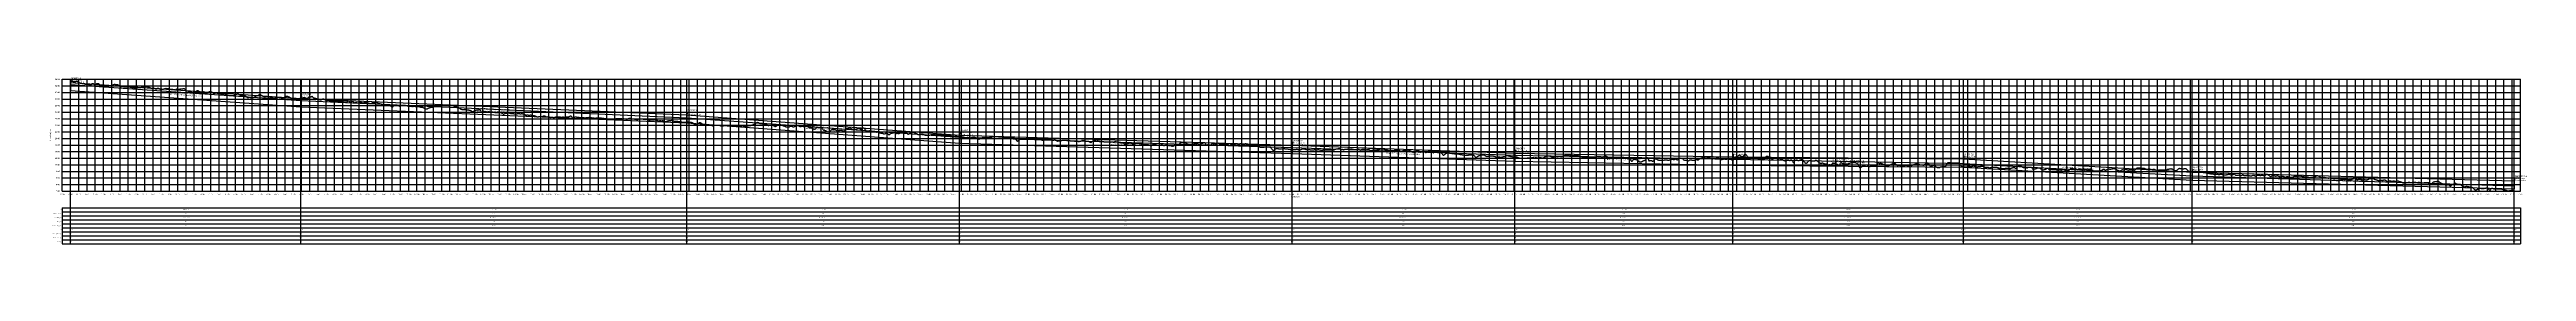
# Model space of a CAD drawing. Extents: x -64 to 7443, y -140 to 366.
import ezdxf
from ezdxf.enums import TextEntityAlignment as Align

# ---------------------------------------------------------------- set-up
doc = ezdxf.new("R2010")
doc.units = 0
for name, color, linetype in [('Annotation', 7, 'Continuous'), ('Annotation_Table', 254, 'Continuous'), ('Crown', 7, 'Continuous'), ('Grid', 254, 'Continuous'), ('Grid_Text', 7, 'Continuous'), ('Ground_Elevation', 3, 'Continuous'), ('Hydraulic_Grade', 5, 'Continuous'), ('Invert', 7, 'Continuous'), ('Structure', 7, 'Continuous')]:
    doc.layers.add(name, color=color, linetype=linetype)

msp = doc.modelspace()

# ---------------------------------------------------------------- linework, layer by layer
at = {"layer": 'Annotation', "color": 0}
for points in [[(0, 350.4), (-0.2, 351.4), (0.6, 351.2)], [(698.1, 301.5), (697.9, 302.5), (698.7, 302.3)], [(1867.9, 252.3), (1867.7, 253.3), (1868.4, 253.1)], [(2694.4, 190.6), (2694.2, 191.6), (2695, 191.4)], [(3702.4, 159.8), (3702.2, 160.8), (3703, 160.7)], [(4377.4, 135.7), (4377.2, 136.7), (4378, 136.5)], [(5037.8, 124.4), (5037.6, 125.3), (5038.4, 125.2)], [(5736.7, 117.7), (5736.5, 118.6), (5737.3, 118.5)], [(6430, 78), (6429.8, 79), (6430.6, 78.8)], [(7405.9, 51.6), (7405.7, 52.6), (7406.5, 52.4)]]:
    msp.add_lwpolyline(points, close=True, dxfattribs=at)
for points in [[(2.4, 358), (1.7, 358), (0, 350.4)], [(700.5, 309.1), (699.8, 309.1), (698.1, 301.5)], [(1870.3, 259.9), (1869.6, 259.9), (1867.9, 252.3)], [(2696.8, 198.3), (2696.1, 198.3), (2694.4, 190.6)], [(3704.9, 167.5), (3704.1, 167.5), (3702.4, 159.8)], [(4379.8, 143.4), (4379.1, 143.4), (4377.4, 135.7)], [(5040.3, 132), (5039.5, 132), (5037.8, 124.4)], [(5739.2, 125.3), (5738.4, 125.3), (5736.7, 117.7)], [(6432.4, 85.6), (6431.7, 85.6), (6430, 78)], [(7408.4, 59.2), (7407.6, 59.2), (7405.9, 51.6)]]:
    msp.add_lwpolyline(points, dxfattribs=at)
at = {"layer": 'Annotation_Table', "color": 254}
for points in [[(0, -140.2), (0, 360)], [(698.1, -140.2), (698.1, 360)], [(1867.9, -140.2), (1867.9, 360)], [(2694.4, -140.2), (2694.4, 360)], [(3702.4, -140.2), (3702.4, 360)], [(4377.4, -140.2), (4377.4, 360)], [(5037.8, -140.2), (5037.8, 360)], [(5736.7, -140.2), (5736.7, 360)], [(6430, -140.2), (6430, 360)], [(7405.9, -140.2), (7405.9, 360)], [(-25, -30.5), (7424.9, -30.5)], [(-25, -30.5), (-25, -140.2)], [(-25, -42.7), (7424.9, -42.7)], [(-25, -54.9), (7424.9, -54.9)], [(-25, -67.1), (7424.9, -67.1)], [(7424.9, -30.5), (7424.9, -140.2)], [(-25, -79.2), (7424.9, -79.2)], [(-25, -91.4), (7424.9, -91.4)], [(-25, -103.6), (7424.9, -103.6)], [(-25, -115.8), (7424.9, -115.8)], [(-25, -128), (7424.9, -128)], [(-25, -140.2), (7424.9, -140.2)]]:
    msp.add_lwpolyline(points, dxfattribs=at)
at = {"layer": 'Crown', "color": 0}
for points in [[(0, 350.4), (0, 350.4)], [(0, 350.4), (698.1, 301.5)], [(698.1, 301.5), (698.1, 301.5)], [(698.1, 301.5), (1867.9, 252.3)], [(1867.9, 252.3), (1867.9, 252.3)], [(1867.9, 252.3), (2694.4, 190.6)], [(2694.4, 190.6), (2694.4, 190.6)], [(2694.4, 190.6), (3702.4, 159.8)], [(3702.4, 159.8), (3702.4, 159.8)], [(3702.4, 159.8), (4377.4, 135.7)], [(4377.4, 135.7), (4377.4, 135.7)], [(4377.4, 135.7), (5037.8, 124.4)], [(5037.8, 124.4), (5037.8, 124.4)], [(5037.8, 124.4), (5736.7, 117.7)], [(5736.7, 117.7), (5736.7, 117.7)], [(5736.7, 117.7), (6430, 78)], [(6430, 78), (6430, 78)], [(6430, 78), (7405.9, 51.6)], [(7405.9, 51.6), (7405.9, 51.6)]]:
    msp.add_lwpolyline(points, dxfattribs=at)
at = {"layer": 'Grid', "color": 254}
for points in [[(-25, 360), (7425, 360)], [(-25, 20), (-25, 360)], [(-25, 340), (7425, 340)], [(-25, 320), (7425, 320)], [(0, 20), (0, 360)], [(25, 20), (25, 360)], [(50, 20), (50, 360)], [(75, 20), (75, 360)], [(100, 20), (100, 360)], [(125, 20), (125, 360)], [(150, 20), (150, 360)], [(175, 20), (175, 360)], [(200, 20), (200, 360)], [(225, 20), (225, 360)], [(250, 20), (250, 360)], [(275, 20), (275, 360)], [(300, 20), (300, 360)], [(325, 20), (325, 360)], [(350, 20), (350, 360)], [(375, 20), (375, 360)], [(400, 20), (400, 360)], [(425, 20), (425, 360)], [(450, 20), (450, 360)], [(475, 20), (475, 360)], [(500, 20), (500, 360)], [(525, 20), (525, 360)], [(550, 20), (550, 360)], [(575, 20), (575, 360)], [(600, 20), (600, 360)], [(625, 20), (625, 360)], [(650, 20), (650, 360)], [(675, 20), (675, 360)], [(700, 20), (700, 360)], [(725, 20), (725, 360)], [(750, 20), (750, 360)], [(775, 20), (775, 360)], [(800, 20), (800, 360)], [(825, 20), (825, 360)], [(850, 20), (850, 360)], [(875, 20), (875, 360)], [(900, 20), (900, 360)], [(925, 20), (925, 360)], [(950, 20), (950, 360)], [(975, 20), (975, 360)], [(1000, 20), (1000, 360)], [(1025, 20), (1025, 360)], [(1050, 20), (1050, 360)], [(1075, 20), (1075, 360)], [(1100, 20), (1100, 360)], [(1125, 20), (1125, 360)], [(1150, 20), (1150, 360)], [(1175, 20), (1175, 360)], [(1200, 20), (1200, 360)], [(1225, 20), (1225, 360)], [(1250, 20), (1250, 360)], [(1275, 20), (1275, 360)], [(1300, 20), (1300, 360)], [(1325, 20), (1325, 360)], [(1350, 20), (1350, 360)], [(1375, 20), (1375, 360)], [(1400, 20), (1400, 360)], [(1425, 20), (1425, 360)], [(1450, 20), (1450, 360)], [(1475, 20), (1475, 360)], [(1500, 20), (1500, 360)], [(1525, 20), (1525, 360)], [(1550, 20), (1550, 360)], [(1575, 20), (1575, 360)], [(1600, 20), (1600, 360)], [(1625, 20), (1625, 360)], [(1650, 20), (1650, 360)], [(1675, 20), (1675, 360)], [(1700, 20), (1700, 360)], [(1725, 20), (1725, 360)], [(1750, 20), (1750, 360)], [(1775, 20), (1775, 360)], [(1800, 20), (1800, 360)], [(1825, 20), (1825, 360)], [(1850, 20), (1850, 360)], [(1875, 20), (1875, 360)], [(1900, 20), (1900, 360)], [(1925, 20), (1925, 360)], [(1950, 20), (1950, 360)], [(1975, 20), (1975, 360)], [(2000, 20), (2000, 360)], [(2025, 20), (2025, 360)], [(2050, 20), (2050, 360)], [(2075, 20), (2075, 360)], [(2100, 20), (2100, 360)], [(2125, 20), (2125, 360)], [(2150, 20), (2150, 360)], [(2175, 20), (2175, 360)], [(2200, 20), (2200, 360)], [(2225, 20), (2225, 360)], [(2250, 20), (2250, 360)], [(2275, 20), (2275, 360)], [(2300, 20), (2300, 360)], [(2325, 20), (2325, 360)], [(2350, 20), (2350, 360)], [(2375, 20), (2375, 360)], [(2400, 20), (2400, 360)], [(2425, 20), (2425, 360)], [(2450, 20), (2450, 360)], [(2475, 20), (2475, 360)], [(2500, 20), (2500, 360)], [(2525, 20), (2525, 360)], [(2550, 20), (2550, 360)], [(2575, 20), (2575, 360)], [(2600, 20), (2600, 360)], [(2625, 20), (2625, 360)], [(2650, 20), (2650, 360)], [(2675, 20), (2675, 360)], [(2700, 20), (2700, 360)], [(2725, 20), (2725, 360)], [(2750, 20), (2750, 360)], [(2775, 20), (2775, 360)], [(2800, 20), (2800, 360)], [(2825, 20), (2825, 360)], [(2850, 20), (2850, 360)], [(2875, 20), (2875, 360)], [(2900, 20), (2900, 360)], [(2925, 20), (2925, 360)], [(2950, 20), (2950, 360)], [(2975, 20), (2975, 360)], [(3000, 20), (3000, 360)], [(3025, 20), (3025, 360)], [(3050, 20), (3050, 360)], [(3075, 20), (3075, 360)], [(3100, 20), (3100, 360)], [(3125, 20), (3125, 360)], [(3150, 20), (3150, 360)], [(3175, 20), (3175, 360)], [(3200, 20), (3200, 360)], [(3225, 20), (3225, 360)], [(3250, 20), (3250, 360)], [(3275, 20), (3275, 360)], [(3300, 20), (3300, 360)], [(3325, 20), (3325, 360)], [(3350, 20), (3350, 360)], [(3375, 20), (3375, 360)], [(3400, 20), (3400, 360)], [(3425, 20), (3425, 360)], [(3450, 20), (3450, 360)], [(3475, 20), (3475, 360)], [(3500, 20), (3500, 360)], [(3525, 20), (3525, 360)], [(3550, 20), (3550, 360)], [(3575, 20), (3575, 360)], [(3600, 20), (3600, 360)], [(3625, 20), (3625, 360)], [(3650, 20), (3650, 360)], [(3675, 20), (3675, 360)], [(3700, 20), (3700, 360)], [(3725, 20), (3725, 360)], [(3750, 20), (3750, 360)], [(3775, 20), (3775, 360)], [(3800, 20), (3800, 360)], [(3825, 20), (3825, 360)], [(3850, 20), (3850, 360)], [(3875, 20), (3875, 360)], [(3900, 20), (3900, 360)], [(3925, 20), (3925, 360)], [(3950, 20), (3950, 360)], [(3975, 20), (3975, 360)], [(4000, 20), (4000, 360)], [(4025, 20), (4025, 360)], [(4050, 20), (4050, 360)], [(4075, 20), (4075, 360)], [(4100, 20), (4100, 360)], [(4125, 20), (4125, 360)], [(4150, 20), (4150, 360)], [(4175, 20), (4175, 360)], [(4200, 20), (4200, 360)], [(4225, 20), (4225, 360)], [(4250, 20), (4250, 360)], [(4275, 20), (4275, 360)], [(4300, 20), (4300, 360)], [(4325, 20), (4325, 360)], [(4350, 20), (4350, 360)], [(4375, 20), (4375, 360)], [(4400, 20), (4400, 360)], [(4425, 20), (4425, 360)], [(4450, 20), (4450, 360)], [(4475, 20), (4475, 360)], [(4500, 20), (4500, 360)], [(4525, 20), (4525, 360)], [(4550, 20), (4550, 360)], [(4575, 20), (4575, 360)], [(4600, 20), (4600, 360)], [(4625, 20), (4625, 360)], [(4650, 20), (4650, 360)], [(4675, 20), (4675, 360)], [(4700, 20), (4700, 360)], [(4725, 20), (4725, 360)], [(4750, 20), (4750, 360)], [(4775, 20), (4775, 360)], [(4800, 20), (4800, 360)], [(4825, 20), (4825, 360)], [(4850, 20), (4850, 360)], [(4875, 20), (4875, 360)], [(4900, 20), (4900, 360)], [(4925, 20), (4925, 360)], [(4950, 20), (4950, 360)], [(4975, 20), (4975, 360)], [(5000, 20), (5000, 360)], [(5025, 20), (5025, 360)], [(5050, 20), (5050, 360)], [(5075, 20), (5075, 360)], [(5100, 20), (5100, 360)], [(5125, 20), (5125, 360)], [(5150, 20), (5150, 360)], [(5175, 20), (5175, 360)], [(5200, 20), (5200, 360)], [(5225, 20), (5225, 360)], [(5250, 20), (5250, 360)], [(5275, 20), (5275, 360)], [(5300, 20), (5300, 360)], [(5325, 20), (5325, 360)], [(5350, 20), (5350, 360)], [(5375, 20), (5375, 360)], [(5400, 20), (5400, 360)], [(5425, 20), (5425, 360)], [(5450, 20), (5450, 360)], [(5475, 20), (5475, 360)], [(5500, 20), (5500, 360)], [(5525, 20), (5525, 360)], [(5550, 20), (5550, 360)], [(5575, 20), (5575, 360)], [(5600, 20), (5600, 360)], [(5625, 20), (5625, 360)], [(5650, 20), (5650, 360)], [(5675, 20), (5675, 360)], [(5700, 20), (5700, 360)], [(5725, 20), (5725, 360)], [(5750, 20), (5750, 360)], [(5775, 20), (5775, 360)], [(5800, 20), (5800, 360)], [(5825, 20), (5825, 360)], [(5850, 20), (5850, 360)], [(5875, 20), (5875, 360)], [(5900, 20), (5900, 360)], [(5925, 20), (5925, 360)], [(5950, 20), (5950, 360)], [(5975, 20), (5975, 360)], [(6000, 20), (6000, 360)], [(6025, 20), (6025, 360)], [(6050, 20), (6050, 360)], [(6075, 20), (6075, 360)], [(6100, 20), (6100, 360)], [(6125, 20), (6125, 360)], [(6150, 20), (6150, 360)], [(6175, 20), (6175, 360)], [(6200, 20), (6200, 360)], [(6225, 20), (6225, 360)], [(6250, 20), (6250, 360)], [(6275, 20), (6275, 360)], [(6300, 20), (6300, 360)], [(6325, 20), (6325, 360)], [(6350, 20), (6350, 360)], [(6375, 20), (6375, 360)], [(6400, 20), (6400, 360)], [(6425, 20), (6425, 360)], [(6450, 20), (6450, 360)], [(6475, 20), (6475, 360)], [(6500, 20), (6500, 360)], [(6525, 20), (6525, 360)], [(6550, 20), (6550, 360)], [(6575, 20), (6575, 360)], [(6600, 20), (6600, 360)], [(6625, 20), (6625, 360)], [(6650, 20), (6650, 360)], [(6675, 20), (6675, 360)], [(6700, 20), (6700, 360)], [(6725, 20), (6725, 360)], [(6750, 20), (6750, 360)], [(6775, 20), (6775, 360)], [(6800, 20), (6800, 360)], [(6825, 20), (6825, 360)], [(6850, 20), (6850, 360)], [(6875, 20), (6875, 360)], [(6900, 20), (6900, 360)], [(6925, 20), (6925, 360)], [(6950, 20), (6950, 360)], [(6975, 20), (6975, 360)], [(7000, 20), (7000, 360)], [(7025, 20), (7025, 360)], [(7050, 20), (7050, 360)], [(7075, 20), (7075, 360)], [(7100, 20), (7100, 360)], [(7125, 20), (7125, 360)], [(7150, 20), (7150, 360)], [(7175, 20), (7175, 360)], [(7200, 20), (7200, 360)], [(7225, 20), (7225, 360)], [(7250, 20), (7250, 360)], [(7275, 20), (7275, 360)], [(7300, 20), (7300, 360)], [(7325, 20), (7325, 360)], [(7350, 20), (7350, 360)], [(7375, 20), (7375, 360)], [(7400, 20), (7400, 360)], [(7425, 20), (7425, 360)], [(-25, 300), (7425, 300)], [(-25, 280), (7425, 280)], [(-25, 260), (7425, 260)], [(-25, 240), (7425, 240)], [(-25, 220), (7425, 220)], [(-25, 200), (7425, 200)], [(-25, 180), (7425, 180)], [(-25, 160), (7425, 160)], [(-25, 140), (7425, 140)], [(-25, 120), (7425, 120)], [(-25, 100), (7425, 100)], [(-25, 80), (7425, 80)], [(-25, 60), (7425, 60)], [(-25, 40), (7425, 40)], [(-25, 20), (7425, 20)]]:
    msp.add_lwpolyline(points, dxfattribs=at)
at = {"layer": 'Ground_Elevation', "color": 3}
msp.add_lwpolyline([(0.4, 353.7), (1.4, 354), (2.4, 354.2), (3.4, 354.3), (4.4, 354.3), (5.4, 354.2), (6.4, 354.1), (7.4, 354.1), (8.4, 353.9), (9.4, 353.7), (10.4, 353.4), (11.4, 353.4), (12.4, 353.4), (13.4, 353.4), (14.4, 353.5), (15.4, 353.7), (16.4, 353.9), (17.4, 354), (18.4, 354.1), (19.4, 354.3), (20.4, 354), (21.4, 353.3), (22.4, 352.6), (23.4, 351.8), (24.4, 351.1), (25.4, 350.5), (26.4, 349.9), (27.4, 349.3), (28.4, 348.8), (29.4, 348.4), (30.4, 348.1), (31.4, 347.9), (32.4, 347.8), (33.4, 347.7), (34.4, 347.6), (35.4, 347.6), (36.4, 347.6), (37.4, 347.5), (38.4, 347.4), (39.4, 347.2), (40.4, 346.8), (41.4, 346.5), (42.4, 346), (43.4, 345.7), (44.4, 345.4), (45.4, 345.2), (46.4, 345.1), (47.4, 345.1), (48.4, 345.2), (49.4, 345.3), (50.4, 345.4), (51.4, 345.3), (52.4, 345.2), (53.4, 344.8), (54.4, 344.4), (55.4, 343.9), (56.4, 343.5), (57.4, 342.7), (58.4, 342.1), (59.4, 341.8), (60.4, 341.9), (61.4, 342.5), (62.4, 343.4), (63.4, 344.4), (64.4, 345.7), (65.4, 346.7), (66.4, 347.2), (67.4, 347.3), (68.4, 346.8), (69.4, 346), (70.4, 345), (71.4, 344.3), (72.4, 343.8), (73.4, 343.8), (74.4, 343.9), (75.4, 344.3), (76.4, 344.8), (77.4, 345.3), (78.4, 345.9), (79.4, 346.7), (80.4, 347.1), (81.4, 347.4), (82.4, 347.4), (83.4, 347.3), (84.4, 347), (85.4, 346.2), (86.4, 345.4), (87.4, 344.2), (88.4, 343.2), (89.4, 342.4), (90.4, 341.8), (91.4, 341.5), (92.4, 341.2), (93.4, 340.9), (94.4, 340.6), (95.4, 340.4), (96.4, 340.5), (97.4, 340.6), (98.4, 340.8), (99.4, 341), (100.4, 341.2), (101.4, 341.5), (102.4, 341.6), (103.4, 341.5), (104.4, 341.3), (105.4, 341.1), (106.4, 341.1), (107.4, 341.2), (108.4, 341.4), (109.4, 341.4), (110.4, 341.3), (111.4, 341.1), (112.4, 340.7), (113.4, 340.1), (114.4, 339.8), (115.4, 339.8), (116.4, 340.3), (117.4, 340.8), (118.4, 341.2), (119.4, 341.4), (120.4, 341.2), (121.4, 340.8), (122.4, 340.3), (123.4, 340.2), (124.4, 340.2), (125.4, 340.8), (126.4, 341.5), (127.4, 342.2), (128.4, 342.9), (129.4, 343.4), (130.4, 343.8), (131.4, 344.1), (132.4, 344.5), (133.4, 344.7), (134.4, 344.8), (135.4, 344.6), (136.4, 344), (137.4, 343.7), (138.4, 343.7), (139.4, 343.8), (140.4, 343.9), (141.4, 344), (142.4, 343.8), (143.4, 343.5), (144.4, 342.9), (145.4, 342.2), (146.4, 341.2), (147.4, 340), (148.4, 338.9), (149.4, 338), (150.4, 337.3), (151.4, 336.9), (152.4, 337.2), (153.4, 337.7), (154.4, 338.1), (155.4, 338.4), (156.4, 338.6), (157.4, 338.6), (158.4, 338.4), (159.4, 338.1), (160.4, 337.8), (161.4, 337.5), (162.4, 337.2), (163.4, 337), (164.4, 336.9), (165.4, 336.8), (166.4, 336.7), (167.4, 336.7), (168.4, 336.8), (169.4, 337), (170.4, 337.1), (171.4, 337.3), (172.4, 337.4), (173.4, 337.5), (174.4, 337.5), (175.4, 337.4), (176.4, 337.3), (177.4, 337.1), (178.4, 336.9), (179.4, 336.6), (180.4, 336.3), (181.4, 336.1), (182.4, 335.9), (183.4, 335.7), (184.4, 335.6), (185.4, 335.4), (186.4, 335.3), (187.4, 335.1), (188.4, 334.9), (189.4, 334.6), (190.4, 334.3), (191.4, 334), (192.4, 333.7), (193.4, 333.4), (194.4, 333.1), (195.4, 333.1), (196.4, 333.4), (197.4, 333.7), (198.4, 334), (199.4, 334.3), (200.4, 334.6), (201.4, 334.8), (202.4, 334.9), (203.4, 334.9), (204.4, 334.9), (205.4, 334.9), (206.4, 335.1), (207.4, 335.1), (208.4, 334.9), (209.4, 334.7), (210.4, 334.6), (211.4, 334.7), (212.4, 334.8), (213.4, 334.9), (214.4, 335.2), (215.4, 335.6), (216.4, 336), (217.4, 336.4), (218.4, 336.9), (219.4, 337.4), (220.4, 337.8), (221.4, 338.2), (222.4, 338.5), (223.4, 338.8), (224.4, 338.9), (225.4, 338.6), (226.4, 338.4), (227.4, 338.5), (228.4, 338.7), (229.4, 338.7), (230.4, 338.6), (231.4, 338.3), (232.4, 338), (233.4, 337.7), (234.4, 337.4), (235.4, 337), (236.4, 336.7), (237.4, 336.4), (238.4, 336), (239.4, 335.4), (240.4, 334.9), (241.4, 334.3), (242.4, 333.9), (243.4, 333.4), (244.4, 332.9), (245.4, 332.7), (246.4, 332.7), (247.4, 332.9), (248.4, 333), (249.4, 333.3), (250.4, 333.5), (251.4, 333.5), (252.4, 333.4), (253.4, 333), (254.4, 332.4), (255.4, 331.8), (256.4, 331.3), (257.4, 331.1), (258.4, 330.7), (259.4, 330.6), (260.4, 330.7), (261.4, 331.2), (262.4, 331.9), (263.4, 332.6), (264.4, 333), (265.4, 333.2), (266.4, 332.9), (267.4, 332.4), (268.4, 331.6), (269.4, 330.9), (270.4, 330.4), (271.4, 330.1), (272.4, 330.1), (273.4, 330.1), (274.4, 330.2), (275.4, 330.2), (276.4, 330.3), (277.4, 330.3), (278.4, 330.2), (279.4, 330.1), (280.4, 330), (281.4, 330.2), (282.4, 330.5), (283.4, 330.8), (284.4, 331.1), (285.4, 331.6), (286.4, 332), (287.4, 332.4), (288.4, 332.5), (289.4, 332.4), (290.4, 332.3), (291.4, 332.2), (292.4, 332.2), (293.4, 332), (294.4, 331.8), (295.4, 331.8), (296.4, 331.8), (297.4, 330.9), (298.4, 330), (299.4, 329.3), (300.4, 329), (301.4, 329), (302.4, 329.3), (303.4, 329.5), (304.4, 329.9), (305.4, 330.2), (306.4, 330.1), (307.4, 329.9), (308.4, 329.7), (309.4, 329.5), (310.4, 329.4), (311.4, 329.3), (312.4, 329.2), (313.4, 329.1), (314.4, 328.8), (315.4, 328.5), (316.4, 328.1), (317.4, 328), (318.4, 328.3), (319.4, 329), (320.4, 329.8), (321.4, 330.4), (322.4, 330.9), (323.4, 331.1), (324.4, 330.9), (325.4, 330.4), (326.4, 329.9), (327.4, 329.5), (328.4, 329.2), (329.4, 329.4), (330.4, 329.8), (331.4, 330.4), (332.4, 330.8), (333.4, 331.2), (334.4, 331.3), (335.4, 331.1), (336.4, 330.8), (337.4, 330.6), (338.4, 330.6), (339.4, 330.8), (340.4, 331.3), (341.4, 331.8), (342.4, 332.2), (343.4, 332.2), (344.4, 331.7), (345.4, 331), (346.4, 330.1), (347.4, 329.2), (348.4, 328.4), (349.4, 327.3), (350.4, 326.2), (351.4, 325.3), (352.4, 324.8), (353.4, 324.5), (354.4, 324.5), (355.4, 324.4), (356.4, 323.9), (357.4, 323), (358.4, 322.3), (359.4, 321.8), (360.4, 321.6), (361.4, 321.7), (362.4, 321.9), (363.4, 322), (364.4, 321.9), (365.4, 321.6), (366.4, 320.9), (367.4, 320.1), (368.4, 319.3), (369.4, 319.5), (370.4, 319.8), (371.4, 320.2), (372.4, 320.7), (373.4, 321.1), (374.4, 321.3), (375.4, 321.2), (376.4, 320.8), (377.4, 320.8), (378.4, 321.2), (379.4, 321.8), (380.4, 322.6), (381.4, 323.9), (382.4, 325.2), (383.4, 326), (384.4, 326.1), (385.4, 325.8), (386.4, 325.2), (387.4, 324.7), (388.4, 323.9), (389.4, 323.1), (390.4, 322.3), (391.4, 321.8), (392.4, 321.5), (393.4, 321.3), (394.4, 321.2), (395.4, 321), (396.4, 321.1), (397.4, 321.4), (398.4, 321.8), (399.4, 322.3), (400.4, 322.7), (401.4, 323.1), (402.4, 323.1), (403.4, 322.3), (404.4, 321), (405.4, 319.4), (406.4, 318), (407.4, 316.9), (408.4, 316.2), (409.4, 315.9), (410.4, 316.2), (411.4, 316.7), (412.4, 317.4), (413.4, 318.1), (414.4, 318.6), (415.4, 319.1), (416.4, 319.6), (417.4, 320.2), (418.4, 320.8), (419.4, 321.5), (420.4, 322.3), (421.4, 322.9), (422.4, 323.1), (423.4, 323), (424.4, 322.6), (425.4, 322.1), (426.4, 321.8), (427.4, 321.4), (428.4, 321.1), (429.4, 320.4), (430.4, 319.6), (431.4, 318.7), (432.4, 317.8), (433.4, 317.1), (434.4, 316.8), (435.4, 316.9), (436.4, 317.2), (437.4, 317.6), (438.4, 318.1), (439.4, 318.5), (440.4, 318.7), (441.4, 318.7), (442.4, 318.6), (443.4, 318.4), (444.4, 318.1), (445.4, 317.9), (446.4, 317.7), (447.4, 317.4), (448.4, 317.2), (449.4, 316.9), (450.4, 316.7), (451.4, 316.6), (452.4, 316.4), (453.4, 316.4), (454.4, 316.2), (455.4, 316.1), (456.4, 316), (457.4, 315.9), (458.4, 315.7), (459.4, 315.5), (460.4, 315.6), (461.4, 315.8), (462.4, 315.9), (463.4, 315.9), (464.4, 315.8), (465.4, 315.7), (466.4, 315.6), (467.4, 315.3), (468.4, 314.9), (469.4, 314.5), (470.4, 314), (471.4, 313.6), (472.4, 313.1), (473.4, 312.6), (474.4, 312.2), (475.4, 311.9), (476.4, 311.7), (477.4, 311.5), (478.4, 311.3), (479.4, 311.1), (480.4, 310.9), (481.4, 310.9), (482.4, 310.8), (483.4, 310.8), (484.4, 310.7), (485.4, 310.7), (486.4, 310.7), (487.4, 310.7), (488.4, 310.8), (489.4, 311), (490.4, 311.1), (491.4, 311.1), (492.4, 311), (493.4, 310.8), (494.4, 310.7), (495.4, 310.8), (496.4, 311.1), (497.4, 311.5), (498.4, 312), (499.4, 312.6), (500.4, 312.9), (501.4, 313.2), (502.4, 313.6), (503.4, 314.3), (504.4, 315), (505.4, 315.6), (506.4, 315.9), (507.4, 315.8), (508.4, 315.3), (509.4, 314.7), (510.4, 314.1), (511.4, 313.3), (512.4, 312.4), (513.4, 311.7), (514.4, 311.1), (515.4, 310.7), (516.4, 310.5), (517.4, 310.3), (518.4, 310.2), (519.4, 310.2), (520.4, 310.2), (521.4, 310.4), (522.4, 310.3), (523.4, 310.2), (524.4, 309.9), (525.4, 309.7), (526.4, 309.6), (527.4, 309.5), (528.4, 309.5), (529.4, 309.4), (530.4, 309), (531.4, 308.6), (532.4, 308), (533.4, 307.1), (534.4, 306.1), (535.4, 305.1), (536.4, 304.5), (537.4, 304.2), (538.4, 304.2), (539.4, 304.5), (540.4, 305), (541.4, 305.5), (542.4, 305.7), (543.4, 305.4), (544.4, 305.1), (545.4, 304.8), (546.4, 304.7), (547.4, 304.6), (548.4, 304.7), (549.4, 304.8), (550.4, 305), (551.4, 305.1), (552.4, 305.1), (553.4, 305), (554.4, 305), (555.4, 305.4), (556.4, 305.9), (557.4, 306.6), (558.4, 307.1), (559.4, 307.6), (560.4, 308.2), (561.4, 308.8), (562.4, 309.4), (563.4, 310.1), (564.4, 310.7), (565.4, 311.1), (566.4, 311), (567.4, 311), (568.4, 311.2), (569.4, 311.8), (570.4, 312.5), (571.4, 313.2), (572.4, 313.7), (573.4, 314), (574.4, 313.8), (575.4, 313.4), (576.4, 312.7), (577.4, 312), (578.4, 311.2), (579.4, 310.5), (580.4, 309.8), (581.4, 309.3), (582.4, 308.7), (583.4, 308.1), (584.4, 307.7), (585.4, 307.4), (586.4, 307.2), (587.4, 307), (588.4, 306.8), (589.4, 306.9), (590.4, 307.2), (591.4, 307.9), (592.4, 308.2), (593.4, 308.3), (594.4, 308.1), (595.4, 307.9), (596.4, 307.8), (597.4, 307.6), (598.4, 307.5), (599.4, 307.4), (600.4, 307.1), (601.4, 306.9), (602.4, 306.7), (603.4, 306.2), (604.4, 305.8), (605.4, 305.4), (606.4, 305.2), (607.4, 305), (608.4, 304.7), (609.4, 304.5), (610.4, 304.1), (611.4, 303.7), (612.4, 303.4), (613.4, 303.1), (614.4, 302.7), (615.4, 302.5), (616.4, 302.2), (617.4, 302.2), (618.4, 302.5), (619.4, 303), (620.4, 303.2), (621.4, 303.5), (622.4, 303.6), (623.4, 303.6), (624.4, 303.4), (625.4, 303.6), (626.4, 303.9), (627.4, 304.4), (628.4, 305), (629.4, 305.6), (630.4, 305.6), (631.4, 305.4), (632.4, 305), (633.4, 304.7), (634.4, 304.4), (635.4, 304.3), (636.4, 304.3), (637.4, 304.2), (638.4, 304.1), (639.4, 303.9), (640.4, 303.6), (641.4, 303.4), (642.4, 303.2), (643.4, 303), (644.4, 303), (645.4, 303.5), (646.4, 304.2), (647.4, 305.1), (648.4, 305.9), (649.4, 306.6), (650.4, 307.3), (651.4, 308), (652.4, 308.6), (653.4, 308.9), (654.4, 309), (655.4, 308.9), (656.4, 308.7), (657.4, 308.5), (658.4, 308.1), (659.4, 307.5), (660.4, 307.1), (661.4, 306.7), (662.4, 306.2), (663.4, 305.5), (664.4, 304.9), (665.4, 304.3), (666.4, 303.8), (667.4, 303.3), (668.4, 302.7), (669.4, 302.3), (670.4, 302), (671.4, 301.8), (672.4, 301.7), (673.4, 301.5), (674.4, 301.6), (675.4, 301.8), (676.4, 301.9), (677.4, 301.9), (678.4, 301.5), (679.4, 301.1), (680.4, 300.5), (681.4, 299.9), (682.4, 299.4), (683.4, 299), (684.4, 299.1), (685.4, 299.4), (686.4, 299.9), (687.4, 300.2), (688.4, 300.4), (689.4, 300.4), (690.4, 300.2), (691.4, 300), (692.4, 299.9), (693.4, 299.9), (694.4, 300.2), (695.4, 301), (696.4, 302.1), (697.4, 303.1), (698.4, 303.9), (699.4, 304.3), (700.4, 304.2), (701.4, 304.1), (702.4, 304.1), (703.4, 304.1), (704.4, 304.1), (705.4, 304.4), (706.4, 304.6), (707.4, 304.9), (708.4, 304.9), (709.4, 304.7), (710.4, 304.4), (711.4, 303.9), (712.4, 303.4), (713.4, 302.7), (714.4, 302), (715.4, 301.8), (716.4, 301.8), (717.4, 302.2), (718.4, 302.6), (719.4, 303.2), (720.4, 303.9), (721.4, 304.7), (722.4, 305.5), (723.4, 306.2), (724.4, 306.7), (725.4, 307), (726.4, 307.1), (727.4, 306.7), (728.4, 306.8), (729.4, 307.3), (730.4, 307.9), (731.4, 308.2), (732.4, 307.9), (733.4, 307), (734.4, 306), (735.4, 304.9), (736.4, 304.1), (737.4, 303.6), (738.4, 303.2), (739.4, 302.9), (740.4, 302.8), (741.4, 302.8), (742.4, 302.5), (743.4, 302), (744.4, 301.5), (745.4, 301.1), (746.4, 300.7), (747.4, 300.3), (748.4, 299.9), (749.4, 299.5), (750.4, 299.2), (751.4, 298.9), (752.4, 298.7), (753.4, 298.4), (754.4, 298.2), (755.4, 298), (756.4, 297.9), (757.4, 297.7), (758.4, 297.5), (759.4, 297.8), (760.4, 298.1), (761.4, 298.7), (762.4, 299.3), (763.4, 299.8), (764.4, 300.1), (765.4, 300.3), (766.4, 300.3), (767.4, 300), (768.4, 299.5), (769.4, 299), (770.4, 298.3), (771.4, 297.7), (772.4, 297.1), (773.4, 296.6), (774.4, 296.2), (775.4, 295.9), (776.4, 295.9), (777.4, 295.9), (778.4, 296.1), (779.4, 296.3), (780.4, 296.6), (781.4, 296.5), (782.4, 296.2), (783.4, 295.8), (784.4, 295.5), (785.4, 295.1), (786.4, 294.9), (787.4, 294.7), (788.4, 294.5), (789.4, 294.5), (790.4, 294.4), (791.4, 294.4), (792.4, 294.4), (793.4, 294.4), (794.4, 294.4), (795.4, 294.4), (796.4, 294.3), (797.4, 294.2), (798.4, 294), (799.4, 293.7), (800.4, 293.4), (801.4, 293.3), (802.4, 293.4), (803.4, 293.5), (804.4, 293.6), (805.4, 293.8), (806.4, 293.8), (807.4, 293.8), (808.4, 293.8), (809.4, 293.6), (810.4, 293.4), (811.4, 293.4), (812.4, 293.6), (813.4, 293.6), (814.4, 293.5), (815.4, 293.4), (816.4, 293.4), (817.4, 293.4), (818.4, 293.4), (819.4, 293.4), (820.4, 293.4), (821.4, 293.5), (822.4, 293.6), (823.4, 293.5), (824.4, 293.3), (825.4, 292.8), (826.4, 292.1), (827.4, 291.6), (828.4, 291.4), (829.4, 291.4), (830.4, 291.6), (831.4, 291.7), (832.4, 291.7), (833.4, 291.5), (834.4, 291.3), (835.4, 291.1), (836.4, 291.1), (837.4, 291.5), (838.4, 292), (839.4, 292.8), (840.4, 293.6), (841.4, 294.1), (842.4, 294.2), (843.4, 293.8), (844.4, 292.8), (845.4, 291.5), (846.4, 290.4), (847.4, 289.6), (848.4, 289.4), (849.4, 289.7), (850.4, 290.8), (851.4, 291.9), (852.4, 292.9), (853.4, 293.4), (854.4, 293.6), (855.4, 293.1), (856.4, 292), (857.4, 290.6), (858.4, 289.4), (859.4, 288.6), (860.4, 288.3), (861.4, 288.5), (862.4, 289.1), (863.4, 289.8), (864.4, 289.7), (865.4, 289.4), (866.4, 289.1), (867.4, 288.8), (868.4, 288.6), (869.4, 288.4), (870.4, 288.2), (871.4, 287.9), (872.4, 287.6), (873.4, 287.6), (874.4, 288.2), (875.4, 289.1), (876.4, 289.8), (877.4, 290.3), (878.4, 290.5), (879.4, 290.5), (880.4, 290.3), (881.4, 289.9), (882.4, 289.3), (883.4, 288.8), (884.4, 288.3), (885.4, 287.9), (886.4, 287.8), (887.4, 287.9), (888.4, 288.5), (889.4, 289.2), (890.4, 290), (891.4, 290.5), (892.4, 290.7), (893.4, 290.6), (894.4, 290.5), (895.4, 290.4), (896.4, 290.6), (897.4, 290.5), (898.4, 290.1), (899.4, 289.7), (900.4, 289.2), (901.4, 288.6), (902.4, 288.2), (903.4, 287.8), (904.4, 287.4), (905.4, 287), (906.4, 286.7), (907.4, 286.5), (908.4, 286.4), (909.4, 286.3), (910.4, 286.2), (911.4, 286.1), (912.4, 286.3), (913.4, 287.1), (914.4, 288.1), (915.4, 289), (916.4, 289.5), (917.4, 289.9), (918.4, 289.9), (919.4, 289.6), (920.4, 289.3), (921.4, 289.4), (922.4, 289.6), (923.4, 289.9), (924.4, 290.1), (925.4, 290.2), (926.4, 290.2), (927.4, 290.1), (928.4, 289.6), (929.4, 289.1), (930.4, 288.4), (931.4, 287.8), (932.4, 287.3), (933.4, 286.9), (934.4, 286.5), (935.4, 286.1), (936.4, 285.9), (937.4, 285.6), (938.4, 285.5), (939.4, 285.2), (940.4, 284.9), (941.4, 284.4), (942.4, 284.1), (943.4, 283.8), (944.4, 283.5), (945.4, 283.2), (946.4, 283.2), (947.4, 283.1), (948.4, 283), (949.4, 282.9), (950.4, 282.8), (951.4, 282.9), (952.4, 283), (953.4, 283.2), (954.4, 283.2), (955.4, 283.3), (956.4, 283.5), (957.4, 283.2), (958.4, 282.4), (959.4, 281.7), (960.4, 281.1), (961.4, 280.7), (962.4, 280.5), (963.4, 280.5), (964.4, 280.7), (965.4, 280.8), (966.4, 280.9), (967.4, 280.7), (968.4, 280.2), (969.4, 279.5), (970.4, 278.8), (971.4, 277.6), (972.4, 276.4), (973.4, 275.4), (974.4, 274.9), (975.4, 275.2), (976.4, 276.1), (977.4, 277.6), (978.4, 278.9), (979.4, 279.9), (980.4, 280.2), (981.4, 280.3), (982.4, 280.3), (983.4, 280.3), (984.4, 280.4), (985.4, 280.6), (986.4, 280.9), (987.4, 281.1), (988.4, 281.2), (989.4, 281.2), (990.4, 280.9), (991.4, 280.6), (992.4, 280.4), (993.4, 280.2), (994.4, 279.9), (995.4, 279.5), (996.4, 278.9), (997.4, 278.7), (998.4, 278.7), (999.4, 279.1), (1000.4, 279.6), (1001.4, 279.8), (1002.4, 280.1), (1003.4, 280.3), (1004.4, 280.4), (1005.4, 280.5), (1006.4, 280.6), (1007.4, 280.7), (1008.4, 280.8), (1009.4, 280.9), (1010.4, 280.9), (1011.4, 281), (1012.4, 281), (1013.4, 280.9), (1014.4, 280.9), (1015.4, 280.8), (1016.4, 280.6), (1017.4, 280.4), (1018.4, 280.2), (1019.4, 280), (1020.4, 279.7), (1021.4, 279.5), (1022.4, 279.2), (1023.4, 279), (1024.4, 278.9), (1025.4, 278.8), (1026.4, 278.8), (1027.4, 278.7), (1028.4, 278.7), (1029.4, 278.7), (1030.4, 278.7), (1031.4, 278.6), (1032.4, 278.5), (1033.4, 278.2), (1034.4, 277.5), (1035.4, 276.8), (1036.4, 276.6), (1037.4, 277), (1038.4, 277.6), (1039.4, 278), (1040.4, 278), (1041.4, 278), (1042.4, 277.9), (1043.4, 277.8), (1044.4, 277.6), (1045.4, 277.3), (1046.4, 277.1), (1047.4, 277.1), (1048.4, 277.2), (1049.4, 277.5), (1050.4, 277.5), (1051.4, 277.5), (1052.4, 277.5), (1053.4, 277.4), (1054.4, 277.3), (1055.4, 277.1), (1056.4, 276.9), (1057.4, 276.6), (1058.4, 276.3), (1059.4, 275.9), (1060.4, 275.6), (1061.4, 275.4), (1062.4, 275.3), (1063.4, 275.4), (1064.4, 275.5), (1065.4, 275.3), (1066.4, 274.9), (1067.4, 274.5), (1068.4, 274), (1069.4, 273.4), (1070.4, 272.8), (1071.4, 272.2), (1072.4, 271.8), (1073.4, 271.3), (1074.4, 270.9), (1075.4, 270.5), (1076.4, 270.1), (1077.4, 269.8), (1078.4, 269.7), (1079.4, 269.8), (1080.4, 270.1), (1081.4, 270.6), (1082.4, 271.3), (1083.4, 271.9), (1084.4, 272.4), (1085.4, 272.8), (1086.4, 273.1), (1087.4, 273.3), (1088.4, 273.6), (1089.4, 273.8), (1090.4, 274.1), (1091.4, 274.4), (1092.4, 274.8), (1093.4, 275.1), (1094.4, 275.3), (1095.4, 275.5), (1096.4, 275.4), (1097.4, 275.3), (1098.4, 275.2), (1099.4, 275.2), (1100.4, 275.4), (1101.4, 276.1), (1102.4, 277), (1103.4, 278.3), (1104.4, 279.2), (1105.4, 279.9), (1106.4, 280.4), (1107.4, 280.8), (1108.4, 281.2), (1109.4, 281.4), (1110.4, 281.6), (1111.4, 281.8), (1112.4, 281.9), (1113.4, 282.1), (1114.4, 282.4), (1115.4, 282.6), (1116.4, 282.8), (1117.4, 283), (1118.4, 283.2), (1119.4, 283.3), (1120.4, 283.3), (1121.4, 282.9), (1122.4, 282.2), (1123.4, 281.9), (1124.4, 281.8), (1125.4, 281.5), (1126.4, 281.1), (1127.4, 280.9), (1128.4, 280.7), (1129.4, 280.6), (1130.4, 280.7), (1131.4, 281), (1132.4, 281.4), (1133.4, 281.7), (1134.4, 282), (1135.4, 282), (1136.4, 282.1), (1137.4, 282.1), (1138.4, 282.2), (1139.4, 282.2), (1140.4, 281.9), (1141.4, 281.5), (1142.4, 281.1), (1143.4, 280.8), (1144.4, 280.5), (1145.4, 280), (1146.4, 279.5), (1147.4, 279.3), (1148.4, 279.3), (1149.4, 279.5), (1150.4, 279.8), (1151.4, 280.2), (1152.4, 280.5), (1153.4, 280.8), (1154.4, 281), (1155.4, 280.9), (1156.4, 280.6), (1157.4, 280.2), (1158.4, 279.9), (1159.4, 279.9), (1160.4, 279.3), (1161.4, 278.7), (1162.4, 278.2), (1163.4, 277.8), (1164.4, 277.4), (1165.4, 277), (1166.4, 276.6), (1167.4, 276.3), (1168.4, 275.9), (1169.4, 275.8), (1170.4, 275.7), (1171.4, 275.6), (1172.4, 275.6), (1173.4, 275.5), (1174.4, 275.1), (1175.4, 274.5), (1176.4, 273.7), (1177.4, 272.8), (1178.4, 271.8), (1179.4, 270.9), (1180.4, 270.2), (1181.4, 269.7), (1182.4, 269.4), (1183.4, 269.1), (1184.4, 268.7), (1185.4, 268.5), (1186.4, 268.4), (1187.4, 268.3), (1188.4, 268.2), (1189.4, 268.2), (1190.4, 268.4), (1191.4, 268.4), (1192.4, 268.3), (1193.4, 268.2), (1194.4, 268.2), (1195.4, 268.1), (1196.4, 268), (1197.4, 267.9), (1198.4, 267.8), (1199.4, 267.7), (1200.4, 267.6), (1201.4, 267.6), (1202.4, 267.4), (1203.4, 267.3), (1204.4, 267.1), (1205.4, 266.9), (1206.4, 266.7), (1207.4, 266.5), (1208.4, 266.3), (1209.4, 266), (1210.4, 265.8), (1211.4, 265.6), (1212.4, 265.3), (1213.4, 264.9), (1214.4, 264.1), (1215.4, 263.2), (1216.4, 262.3), (1217.4, 261.7), (1218.4, 261.5), (1219.4, 261.8), (1220.4, 262.3), (1221.4, 262.7), (1222.4, 262.9), (1223.4, 263.1), (1224.4, 263.4), (1225.4, 263.9), (1226.4, 264.5), (1227.4, 265.1), (1228.4, 265.8), (1229.4, 266.4), (1230.4, 266.9), (1231.4, 267.1), (1232.4, 267.2), (1233.4, 267.3), (1234.4, 267.3), (1235.4, 267.3), (1236.4, 267.4), (1237.4, 267.6), (1238.4, 267.9), (1239.4, 268), (1240.4, 267.7), (1241.4, 266.7), (1242.4, 264.9), (1243.4, 263), (1244.4, 261.1), (1245.4, 259.6), (1246.4, 258.8), (1247.4, 258.6), (1248.4, 259.3), (1249.4, 260.1), (1250.4, 260.9), (1251.4, 261.5), (1252.4, 261.8), (1253.4, 261.9), (1254.4, 262), (1255.4, 262.1), (1256.4, 262.3), (1257.4, 262.3), (1258.4, 262.1), (1259.4, 261.7), (1260.4, 261.3), (1261.4, 260.9), (1262.4, 260.8), (1263.4, 260.9), (1264.4, 261.2), (1265.4, 261.7), (1266.4, 262), (1267.4, 262), (1268.4, 261.8), (1269.4, 261.5), (1270.4, 261.3), (1271.4, 261.1), (1272.4, 260.9), (1273.4, 260.9), (1274.4, 261), (1275.4, 260.9), (1276.4, 260.8), (1277.4, 260.6), (1278.4, 260.4), (1279.4, 260.2), (1280.4, 260), (1281.4, 259.9), (1282.4, 259.8), (1283.4, 259.7), (1284.4, 259.6), (1285.4, 259.6), (1286.4, 259.5), (1287.4, 259.5), (1288.4, 259.5), (1289.4, 259.5), (1290.4, 259.5), (1291.4, 259.5), (1292.4, 259.5), (1293.4, 259.4), (1294.4, 259.5), (1295.4, 259.5), (1296.4, 259.5), (1297.4, 259.5), (1298.4, 259.6), (1299.4, 259.2), (1300.4, 259), (1301.4, 259.2), (1302.4, 259.3), (1303.4, 259), (1304.4, 258.6), (1305.4, 258.1), (1306.4, 257.6), (1307.4, 257.1), (1308.4, 256.6), (1309.4, 255.9), (1310.4, 254.9), (1311.4, 254.2), (1312.4, 254), (1313.4, 254.2), (1314.4, 254.6), (1315.4, 255.2), (1316.4, 255.7), (1317.4, 256.2), (1318.4, 256.6), (1319.4, 256.8), (1320.4, 256.9), (1321.4, 257.1), (1322.4, 257.2), (1323.4, 257.3), (1324.4, 257.4), (1325.4, 257.6), (1326.4, 257.7), (1327.4, 257.8), (1328.4, 257.8), (1329.4, 257.7), (1330.4, 257.3), (1331.4, 256.9), (1332.4, 256.5), (1333.4, 256.1), (1334.4, 255.8), (1335.4, 255.7), (1336.4, 255.7), (1337.4, 255.9), (1338.4, 256), (1339.4, 256), (1340.4, 255.9), (1341.4, 255.7), (1342.4, 255.6), (1343.4, 255.3), (1344.4, 255.2), (1345.4, 255.2), (1346.4, 254.8), (1347.4, 254.7), (1348.4, 254.7), (1349.4, 254.7), (1350.4, 254.8), (1351.4, 254.9), (1352.4, 255.1), (1353.4, 255.3), (1354.4, 255.5), (1355.4, 255.7), (1356.4, 255.8), (1357.4, 255.8), (1358.4, 255.7), (1359.4, 255.6), (1360.4, 255.5), (1361.4, 255.4), (1362.4, 255.3), (1363.4, 255.3), (1364.4, 255.3), (1365.4, 255.4), (1366.4, 255.6), (1367.4, 255.6), (1368.4, 255.5), (1369.4, 255.4), (1370.4, 255.3), (1371.4, 255.1), (1372.4, 255), (1373.4, 255), (1374.4, 254.8), (1375.4, 254.3), (1376.4, 253.3), (1377.4, 252.4), (1378.4, 251.8), (1379.4, 251.5), (1380.4, 251.2), (1381.4, 251.1), (1382.4, 251.2), (1383.4, 251.5), (1384.4, 251.8), (1385.4, 251.8), (1386.4, 251.5), (1387.4, 251.1), (1388.4, 250.9), (1389.4, 251), (1390.4, 251.1), (1391.4, 251.2), (1392.4, 251.3), (1393.4, 251.4), (1394.4, 251.5), (1395.4, 251.5), (1396.4, 251.3), (1397.4, 251.1), (1398.4, 250.9), (1399.4, 250.7), (1400.4, 250.4), (1401.4, 250.2), (1402.4, 250.1), (1403.4, 249.9), (1404.4, 249.8), (1405.4, 249.5), (1406.4, 249.3), (1407.4, 249.1), (1408.4, 248.8), (1409.4, 248.3), (1410.4, 247.7), (1411.4, 247.2), (1412.4, 246.6), (1413.4, 246.1), (1414.4, 245.8), (1415.4, 245.8), (1416.4, 245.9), (1417.4, 246.1), (1418.4, 246.2), (1419.4, 246.4), (1420.4, 246.5), (1421.4, 246.5), (1422.4, 246.5), (1423.4, 246.5), (1424.4, 246.5), (1425.4, 246.4), (1426.4, 246.4), (1427.4, 246.4), (1428.4, 246.7), (1429.4, 247), (1430.4, 247.3), (1431.4, 247.8), (1432.4, 248.2), (1433.4, 248.6), (1434.4, 248.9), (1435.4, 248.9), (1436.4, 248.8), (1437.4, 248.4), (1438.4, 247.9), (1439.4, 247.3), (1440.4, 246.6), (1441.4, 246), (1442.4, 245.6), (1443.4, 245.6), (1444.4, 245.8), (1445.4, 246), (1446.4, 246.2), (1447.4, 246.4), (1448.4, 246.3), (1449.4, 246.1), (1450.4, 245.6), (1451.4, 245), (1452.4, 244.5), (1453.4, 244.3), (1454.4, 244.3), (1455.4, 244.4), (1456.4, 244.5), (1457.4, 244.6), (1458.4, 244.7), (1459.4, 244.7), (1460.4, 244.6), (1461.4, 244.4), (1462.4, 244.2), (1463.4, 244), (1464.4, 244), (1465.4, 244.1), (1466.4, 244.3), (1467.4, 244.6), (1468.4, 245), (1469.4, 245.3), (1470.4, 245.6), (1471.4, 245.8), (1472.4, 245.9), (1473.4, 245.9), (1474.4, 245.9), (1475.4, 245.8), (1476.4, 245.6), (1477.4, 245.5), (1478.4, 245.7), (1479.4, 245.9), (1480.4, 246.1), (1481.4, 246.2), (1482.4, 246.3), (1483.4, 246.2), (1484.4, 245.8), (1485.4, 245.3), (1486.4, 244.9), (1487.4, 244.7), (1488.4, 244.5), (1489.4, 244.6), (1490.4, 244.9), (1491.4, 245.3), (1492.4, 245.5), (1493.4, 245.4), (1494.4, 245.2), (1495.4, 244.9), (1496.4, 244.7), (1497.4, 244.5), (1498.4, 244.5), (1499.4, 244.8), (1500.4, 245.1), (1501.4, 245.5), (1502.4, 245.8), (1503.4, 245.9), (1504.4, 245.9), (1505.4, 245.9), (1506.4, 245.9), (1507.4, 245.9), (1508.4, 245.9), (1509.4, 246), (1510.4, 246.2), (1511.4, 246.5), (1512.4, 247), (1513.4, 247.7), (1514.4, 248.3), (1515.4, 248.6), (1516.4, 248.4), (1517.4, 247.9), (1518.4, 247), (1519.4, 245.8), (1520.4, 244.4), (1521.4, 243.1), (1522.4, 242.2), (1523.4, 242), (1524.4, 242.4), (1525.4, 243), (1526.4, 243.8), (1527.4, 244.5), (1528.4, 245.1), (1529.4, 245.6), (1530.4, 245.7), (1531.4, 245.7), (1532.4, 245.4), (1533.4, 245.2), (1534.4, 245.1), (1535.4, 245.1), (1536.4, 245), (1537.4, 245), (1538.4, 244.8), (1539.4, 244.7), (1540.4, 244.6), (1541.4, 244.3), (1542.4, 244.2), (1543.4, 244), (1544.4, 244.1), (1545.4, 244.1), (1546.4, 244.2), (1547.4, 244.1), (1548.4, 243.9), (1549.4, 243.8), (1550.4, 243.9), (1551.4, 244.1), (1552.4, 244.2), (1553.4, 244.2), (1554.4, 244), (1555.4, 243.7), (1556.4, 243.2), (1557.4, 242.9), (1558.4, 242.8), (1559.4, 242.9), (1560.4, 243.1), (1561.4, 243.3), (1562.4, 243.5), (1563.4, 243.7), (1564.4, 243.8), (1565.4, 243.8), (1566.4, 243.8), (1567.4, 243.9), (1568.4, 244.1), (1569.4, 244.3), (1570.4, 244.4), (1571.4, 244.3), (1572.4, 244.2), (1573.4, 244.1), (1574.4, 243.9), (1575.4, 243.8), (1576.4, 243.6), (1577.4, 243.5), (1578.4, 243.3), (1579.4, 243.2), (1580.4, 243), (1581.4, 242.9), (1582.4, 242.8), (1583.4, 242.6), (1584.4, 242.5), (1585.4, 242.4), (1586.4, 242.3), (1587.4, 242.1), (1588.4, 241.9), (1589.4, 241.9), (1590.4, 241.9), (1591.4, 242), (1592.4, 242.2), (1593.4, 242.3), (1594.4, 242.4), (1595.4, 242.6), (1596.4, 242.8), (1597.4, 243), (1598.4, 243), (1599.4, 243), (1600.4, 243), (1601.4, 243), (1602.4, 243), (1603.4, 242.9), (1604.4, 242.8), (1605.4, 242.7), (1606.4, 242.6), (1607.4, 242.5), (1608.4, 242.3), (1609.4, 242.2), (1610.4, 242.1), (1611.4, 241.9), (1612.4, 241.8), (1613.4, 241.6), (1614.4, 241.5), (1615.4, 241.4), (1616.4, 241.2), (1617.4, 240.9), (1618.4, 240.7), (1619.4, 240.5), (1620.4, 240.4), (1621.4, 240.3), (1622.4, 240.3), (1623.4, 240.3), (1624.4, 240.2), (1625.4, 240.2), (1626.4, 240.1), (1627.4, 239.8), (1628.4, 239.4), (1629.4, 238.8), (1630.4, 238.4), (1631.4, 238), (1632.4, 237.9), (1633.4, 237.9), (1634.4, 238), (1635.4, 238.2), (1636.4, 238.4), (1637.4, 238.8), (1638.4, 239.2), (1639.4, 239.2), (1640.4, 239.3), (1641.4, 239.3), (1642.4, 239.3), (1643.4, 239.3), (1644.4, 239.4), (1645.4, 239.4), (1646.4, 239.5), (1647.4, 239.6), (1648.4, 239.7), (1649.4, 239.8), (1650.4, 240), (1651.4, 240.1), (1652.4, 240.2), (1653.4, 240.3), (1654.4, 240.5), (1655.4, 240.6), (1656.4, 240.7), (1657.4, 240.7), (1658.4, 240.8), (1659.4, 240.8), (1660.4, 240.8), (1661.4, 240.7), (1662.4, 240.7), (1663.4, 240.7), (1664.4, 240.7), (1665.4, 240.7), (1666.4, 240.8), (1667.4, 240.8), (1668.4, 240.8), (1669.4, 240.6), (1670.4, 240.2), (1671.4, 240.1), (1672.4, 240.2), (1673.4, 240.3), (1674.4, 240.4), (1675.4, 240.3), (1676.4, 240.2), (1677.4, 240.2), (1678.4, 240.1), (1679.4, 240), (1680.4, 239.8), (1681.4, 239.6), (1682.4, 239.3), (1683.4, 238.9), (1684.4, 238.6), (1685.4, 238.5), (1686.4, 238.6), (1687.4, 238.8), (1688.4, 239.1), (1689.4, 239.5), (1690.4, 239.9), (1691.4, 240.4), (1692.4, 241), (1693.4, 241.5), (1694.4, 241.9), (1695.4, 242.1), (1696.4, 242.2), (1697.4, 242), (1698.4, 241.6), (1699.4, 241.1), (1700.4, 240.5), (1701.4, 240), (1702.4, 239.7), (1703.4, 239.5), (1704.4, 239.4), (1705.4, 239.4), (1706.4, 239.3), (1707.4, 239.3), (1708.4, 239.3), (1709.4, 239.2), (1710.4, 239), (1711.4, 238.8), (1712.4, 238.6), (1713.4, 238.4), (1714.4, 238.3), (1715.4, 238.2), (1716.4, 238.1), (1717.4, 237.9), (1718.4, 237.8), (1719.4, 238), (1720.4, 238.3), (1721.4, 238.9), (1722.4, 239.4), (1723.4, 239.8), (1724.4, 240.1), (1725.4, 240.2), (1726.4, 240.2), (1727.4, 240.1), (1728.4, 240), (1729.4, 240), (1730.4, 240.1), (1731.4, 240), (1732.4, 239.9), (1733.4, 239.6), (1734.4, 239.3), (1735.4, 239), (1736.4, 238.7), (1737.4, 238.6), (1738.4, 238.6), (1739.4, 238.7), (1740.4, 238.7), (1741.4, 238.6), (1742.4, 238.6), (1743.4, 238.7), (1744.4, 238.8), (1745.4, 238.9), (1746.4, 238.9), (1747.4, 238.9), (1748.4, 238.7), (1749.4, 238.2), (1750.4, 237.6), (1751.4, 236.8), (1752.4, 236.2), (1753.4, 235.9), (1754.4, 235.9), (1755.4, 236), (1756.4, 236.2), (1757.4, 236.4), (1758.4, 236.7), (1759.4, 237), (1760.4, 237.1), (1761.4, 237.1), (1762.4, 237.1), (1763.4, 237.2), (1764.4, 237.1), (1765.4, 237), (1766.4, 236.8), (1767.4, 236.8), (1768.4, 236.9), (1769.4, 237.1), (1770.4, 237.3), (1771.4, 237.2), (1772.4, 237), (1773.4, 236.8), (1774.4, 236.5), (1775.4, 236.1), (1776.4, 235.6), (1777.4, 235.2), (1778.4, 234.8), (1779.4, 234.4), (1780.4, 234), (1781.4, 233.7), (1782.4, 233.5), (1783.4, 233.6), (1784.4, 233.8), (1785.4, 234), (1786.4, 234.2), (1787.4, 234.3), (1788.4, 234.3), (1789.4, 234.1), (1790.4, 234), (1791.4, 233.9), (1792.4, 233.9), (1793.4, 234.1), (1794.4, 234.3), (1795.4, 234.4), (1796.4, 234.1), (1797.4, 233.8), (1798.4, 233.4), (1799.4, 232.8), (1800.4, 232.2), (1801.4, 231.7), (1802.4, 231.6), (1803.4, 231.4), (1804.4, 231.3), (1805.4, 231.5), (1806.4, 231.8), (1807.4, 232.2), (1808.4, 232.7), (1809.4, 233.2), (1810.4, 233.5), (1811.4, 233.9), (1812.4, 234.1), (1813.4, 234.3), (1814.4, 234.3), (1815.4, 234.4), (1816.4, 234.5), (1817.4, 234.6), (1818.4, 234.7), (1819.4, 234.8), (1820.4, 234.9), (1821.4, 235.1), (1822.4, 235.2), (1823.4, 235.2), (1824.4, 235), (1825.4, 234.5), (1826.4, 234), (1827.4, 233.4), (1828.4, 232.7), (1829.4, 232.2), (1830.4, 231.9), (1831.4, 232), (1832.4, 232.3), (1833.4, 232.6), (1834.4, 232.9), (1835.4, 233), (1836.4, 233), (1837.4, 232.9), (1838.4, 232.6), (1839.4, 232.3), (1840.4, 232.1), (1841.4, 232), (1842.4, 231.9), (1843.4, 231.9), (1844.4, 231.7), (1845.4, 231.4), (1846.4, 231.1), (1847.4, 230.9), (1848.4, 230.7), (1849.4, 230.5), (1850.4, 230.3), (1851.4, 230.2), (1852.4, 230.1), (1853.4, 230), (1854.4, 230), (1855.4, 230), (1856.4, 230), (1857.4, 230), (1858.4, 229.9), (1859.4, 229.8), (1860.4, 229.7), (1861.4, 229.6), (1862.4, 229.6), (1863.4, 229.6), (1864.4, 229.8), (1865.4, 230), (1866.4, 230.3), (1867.4, 230.5), (1868.4, 230.6), (1869.4, 230.7), (1870.4, 230.6), (1871.4, 230.5), (1872.4, 230.4), (1873.4, 230.3), (1874.4, 230.1), (1875.4, 230), (1876.4, 229.8), (1877.4, 229.6), (1878.4, 229.5), (1879.4, 229.4), (1880.4, 229.3), (1881.4, 229.2), (1882.4, 229), (1883.4, 228.7), (1884.4, 228.4), (1885.4, 228), (1886.4, 227.4), (1887.4, 226.5), (1888.4, 225.4), (1889.4, 224.3), (1890.4, 223.3), (1891.4, 222.5), (1892.4, 222), (1893.4, 222), (1894.4, 222.3), (1895.4, 222.8), (1896.4, 223.4), (1897.4, 223.8), (1898.4, 224.1), (1899.4, 224.3), (1900.4, 224.5), (1901.4, 224.9), (1902.4, 225.4), (1903.4, 226.1), (1904.4, 226.9), (1905.4, 227.7), (1906.4, 228.4), (1907.4, 228.6), (1908.4, 228.4), (1909.4, 227.9), (1910.4, 227.2), (1911.4, 226.3), (1912.4, 225.6), (1913.4, 225), (1914.4, 224.6), (1915.4, 224.2), (1916.4, 223.7), (1917.4, 223.2), (1918.4, 222.7), (1919.4, 222.3), (1920.4, 221.9), (1921.4, 221.6), (1922.4, 221.6), (1923.4, 221.8), (1924.4, 221.9), (1925.4, 222), (1926.4, 222), (1927.4, 221.8), (1928.4, 221.6), (1929.4, 221.4), (1930.4, 221.3), (1931.4, 221.3), (1932.4, 221.3), (1933.4, 221.4), (1934.4, 221.5), (1935.4, 221.7), (1936.4, 221.8), (1937.4, 221.8), (1938.4, 221.8), (1939.4, 221.6), (1940.4, 221.2), (1941.4, 220.7), (1942.4, 220.1), (1943.4, 219.6), (1944.4, 219.1), (1945.4, 218.8), (1946.4, 218.8), (1947.4, 219), (1948.4, 219.4), (1949.4, 219.7), (1950.4, 220.1), (1951.4, 220.4), (1952.4, 220.7), (1953.4, 220.8), (1954.4, 220.8), (1955.4, 220.8), (1956.4, 220.7), (1957.4, 220.5), (1958.4, 220.2), (1959.4, 220.1), (1960.4, 220.1), (1961.4, 220.3), (1962.4, 220.5), (1963.4, 220.7), (1964.4, 220.6), (1965.4, 220.4), (1966.4, 220), (1967.4, 219.5), (1968.4, 219.1), (1969.4, 218.8), (1970.4, 218.5), (1971.4, 218.4), (1972.4, 218.4), (1973.4, 218.3), (1974.4, 218.2), (1975.4, 218.2), (1976.4, 218.2), (1977.4, 218.3), (1978.4, 218.5), (1979.4, 218.8), (1980.4, 219.1), (1981.4, 219.5), (1982.4, 219.9), (1983.4, 220.2), (1984.4, 220.4), (1985.4, 220.6), (1986.4, 220.8), (1987.4, 220.8), (1988.4, 220.8), (1989.4, 220.8), (1990.4, 220.8), (1991.4, 220.8), (1992.4, 220.7), (1993.4, 220.7), (1994.4, 220.9), (1995.4, 221), (1996.4, 220.9), (1997.4, 220.7), (1998.4, 220.3), (1999.4, 219.9), (2000.4, 219.5), (2001.4, 219.2), (2002.4, 219), (2003.4, 219), (2004.4, 219.1), (2005.4, 219.1), (2006.4, 219.1), (2007.4, 219), (2008.4, 218.9), (2009.4, 218.7), (2010.4, 218.4), (2011.4, 218.2), (2012.4, 218.1), (2013.4, 218.1), (2014.4, 218.1), (2015.4, 218.2), (2016.4, 218.3), (2017.4, 218.4), (2018.4, 218.6), (2019.4, 218.7), (2020.4, 218.7), (2021.4, 218.6), (2022.4, 218.3), (2023.4, 217.9), (2024.4, 217.3), (2025.4, 216.8), (2026.4, 216.5), (2027.4, 216.4), (2028.4, 216.5), (2029.4, 216.6), (2030.4, 216.7), (2031.4, 216.7), (2032.4, 216.4), (2033.4, 216.1), (2034.4, 215.9), (2035.4, 215.6), (2036.4, 215.5), (2037.4, 215.6), (2038.4, 215.8), (2039.4, 216), (2040.4, 216.1), (2041.4, 216.1), (2042.4, 216), (2043.4, 216.1), (2044.4, 216.1), (2045.4, 216.3), (2046.4, 216.5), (2047.4, 217.1), (2048.4, 217.6), (2049.4, 218.1), (2050.4, 218.4), (2051.4, 218.6), (2052.4, 218.8), (2053.4, 218.9), (2054.4, 219), (2055.4, 219.1), (2056.4, 219.1), (2057.4, 219.2), (2058.4, 219.3), (2059.4, 219.3), (2060.4, 219.4), (2061.4, 219.6), (2062.4, 220), (2063.4, 220.4), (2064.4, 220.8), (2065.4, 221.1), (2066.4, 221.4), (2067.4, 221.6), (2068.4, 222), (2069.4, 222.5), (2070.4, 222.8), (2071.4, 223.2), (2072.4, 223.5), (2073.4, 223.7), (2074.4, 223.9), (2075.4, 224.1), (2076.4, 224.5), (2077.4, 225.4), (2078.4, 226.4), (2079.4, 227.4), (2080.4, 228.2), (2081.4, 228.9), (2082.4, 229.2), (2083.4, 229.1), (2084.4, 228.6), (2085.4, 228.2), (2086.4, 227.6), (2087.4, 227), (2088.4, 226.5), (2089.4, 225.9), (2090.4, 225.4), (2091.4, 225.3), (2092.4, 225.2), (2093.4, 225.3), (2094.4, 225.3), (2095.4, 225.3), (2096.4, 225.1), (2097.4, 224.8), (2098.4, 224.2), (2099.4, 223.8), (2100.4, 223.5), (2101.4, 223.3), (2102.4, 223.2), (2103.4, 223.1), (2104.4, 223), (2105.4, 222.8), (2106.4, 222.7), (2107.4, 222.6), (2108.4, 222.4), (2109.4, 222.1), (2110.4, 221.7), (2111.4, 221.2), (2112.4, 220.7), (2113.4, 220.1), (2114.4, 219.8), (2115.4, 219.7), (2116.4, 219.8), (2117.4, 220.1), (2118.4, 220.4), (2119.4, 220.7), (2120.4, 220.8), (2121.4, 220.8), (2122.4, 220.7), (2123.4, 220.6), (2124.4, 220.6), (2125.4, 220.7), (2126.4, 220.7), (2127.4, 220.5), (2128.4, 220.2), (2129.4, 219.8), (2130.4, 219.3), (2131.4, 218.6), (2132.4, 218), (2133.4, 217.4), (2134.4, 216.9), (2135.4, 216.7), (2136.4, 216.7), (2137.4, 217), (2138.4, 217.5), (2139.4, 218.2), (2140.4, 218.9), (2141.4, 219.5), (2142.4, 220), (2143.4, 220.5), (2144.4, 220.8), (2145.4, 221), (2146.4, 221), (2147.4, 220.9), (2148.4, 220.8), (2149.4, 220.7), (2150.4, 220.7), (2151.4, 220.7), (2152.4, 220.8), (2153.4, 220.9), (2154.4, 220.9), (2155.4, 220.5), (2156.4, 220), (2157.4, 219.6), (2158.4, 219.2), (2159.4, 218.8), (2160.4, 218.6), (2161.4, 218.4), (2162.4, 218.2), (2163.4, 217.8), (2164.4, 217.3), (2165.4, 216.8), (2166.4, 216.3), (2167.4, 215.9), (2168.4, 215.7), (2169.4, 215.5), (2170.4, 215.5), (2171.4, 215.5), (2172.4, 215.5), (2173.4, 215.3), (2174.4, 215.1), (2175.4, 215), (2176.4, 215), (2177.4, 215.1), (2178.4, 215.4), (2179.4, 215.9), (2180.4, 216.4), (2181.4, 217), (2182.4, 217.5), (2183.4, 217.7), (2184.4, 217.8), (2185.4, 217.6), (2186.4, 217.3), (2187.4, 216.7), (2188.4, 216.1), (2189.4, 215.5), (2190.4, 215.1), (2191.4, 215), (2192.4, 215.2), (2193.4, 215.8), (2194.4, 216.4), (2195.4, 217), (2196.4, 217.5), (2197.4, 217.8), (2198.4, 218.2), (2199.4, 218.4), (2200.4, 218.5), (2201.4, 218.8), (2202.4, 219.1), (2203.4, 219.4), (2204.4, 219.4), (2205.4, 219.3), (2206.4, 218.9), (2207.4, 218.4), (2208.4, 217.7), (2209.4, 217), (2210.4, 216.4), (2211.4, 216.1), (2212.4, 216.1), (2213.4, 216.2), (2214.4, 216.7), (2215.4, 217.1), (2216.4, 217.4), (2217.4, 217.4), (2218.4, 217.3), (2219.4, 217.1), (2220.4, 216.9), (2221.4, 216.7), (2222.4, 216.8), (2223.4, 217.1), (2224.4, 217.6), (2225.4, 218), (2226.4, 218.2), (2227.4, 218.4), (2228.4, 218.5), (2229.4, 218.5), (2230.4, 218.3), (2231.4, 217.9), (2232.4, 217.4), (2233.4, 216.8), (2234.4, 215.9), (2235.4, 215), (2236.4, 214.2), (2237.4, 213.7), (2238.4, 213.3), (2239.4, 213.1), (2240.4, 212.8), (2241.4, 212.5), (2242.4, 212.4), (2243.4, 212.3), (2244.4, 212.1), (2245.4, 211.9), (2246.4, 211.5), (2247.4, 211.1), (2248.4, 210.6), (2249.4, 210), (2250.4, 209.5), (2251.4, 208.9), (2252.4, 208.4), (2253.4, 208), (2254.4, 207.8), (2255.4, 208), (2256.4, 208.4), (2257.4, 209.2), (2258.4, 210.3), (2259.4, 211.4), (2260.4, 212.6), (2261.4, 213.6), (2262.4, 214.3), (2263.4, 214.5), (2264.4, 214.4), (2265.4, 213.9), (2266.4, 213.6), (2267.4, 213.4), (2268.4, 213.3), (2269.4, 213.3), (2270.4, 213.4), (2271.4, 213.8), (2272.4, 214.2), (2273.4, 214.6), (2274.4, 214.6), (2275.4, 214.4), (2276.4, 213.8), (2277.4, 212.7), (2278.4, 211.2), (2279.4, 209.2), (2280.4, 207.5), (2281.4, 206.2), (2282.4, 205.6), (2283.4, 205.2), (2284.4, 205), (2285.4, 204.8), (2286.4, 204.6), (2287.4, 204.3), (2288.4, 203.9), (2289.4, 203.4), (2290.4, 202.8), (2291.4, 202.1), (2292.4, 201.6), (2293.4, 201.1), (2294.4, 200.6), (2295.4, 200.2), (2296.4, 200.1), (2297.4, 200.3), (2298.4, 200.8), (2299.4, 201.3), (2300.4, 201.9), (2301.4, 202.5), (2302.4, 203), (2303.4, 203.6), (2304.4, 204.3), (2305.4, 205.1), (2306.4, 206.1), (2307.4, 207), (2308.4, 207.7), (2309.4, 208.3), (2310.4, 208.5), (2311.4, 208.4), (2312.4, 208.2), (2313.4, 207.9), (2314.4, 207.8), (2315.4, 207.6), (2316.4, 207.4), (2317.4, 207.1), (2318.4, 206.6), (2319.4, 206), (2320.4, 205.2), (2321.4, 204.4), (2322.4, 203.8), (2323.4, 203.4), (2324.4, 203.2), (2325.4, 203.3), (2326.4, 203.5), (2327.4, 203.9), (2328.4, 204.3), (2329.4, 204.7), (2330.4, 205), (2331.4, 205.3), (2332.4, 205.4), (2333.4, 205.5), (2334.4, 205.4), (2335.4, 205.2), (2336.4, 204.9), (2337.4, 204.6), (2338.4, 204.2), (2339.4, 203.7), (2340.4, 203.3), (2341.4, 203.1), (2342.4, 203), (2343.4, 203.1), (2344.4, 203.2), (2345.4, 203.6), (2346.4, 204.2), (2347.4, 205.2), (2348.4, 206.3), (2349.4, 207.5), (2350.4, 208.5), (2351.4, 209.5), (2352.4, 210.2), (2353.4, 210.5), (2354.4, 210.3), (2355.4, 210.1), (2356.4, 210.1), (2357.4, 210.5), (2358.4, 211.1), (2359.4, 211.7), (2360.4, 212.1), (2361.4, 212.2), (2362.4, 212), (2363.4, 211.5), (2364.4, 210.7), (2365.4, 210), (2366.4, 209.3), (2367.4, 208.8), (2368.4, 208.4), (2369.4, 208.1), (2370.4, 207.7), (2371.4, 207.5), (2372.4, 207.5), (2373.4, 207.9), (2374.4, 208.3), (2375.4, 208.6), (2376.4, 208.9), (2377.4, 208.8), (2378.4, 208.6), (2379.4, 208.3), (2380.4, 208), (2381.4, 208.1), (2382.4, 208.6), (2383.4, 209.1), (2384.4, 209.8), (2385.4, 210.5), (2386.4, 211), (2387.4, 211.3), (2388.4, 211.4), (2389.4, 211.2), (2390.4, 211), (2391.4, 210.8), (2392.4, 210.3), (2393.4, 209.7), (2394.4, 209.1), (2395.4, 208.7), (2396.4, 208.6), (2397.4, 208.7), (2398.4, 209.2), (2399.4, 210.1), (2400.4, 211.2), (2401.4, 212.2), (2402.4, 212.5), (2403.4, 212.4), (2404.4, 211.5), (2405.4, 210.3), (2406.4, 209.3), (2407.4, 208.5), (2408.4, 207.8), (2409.4, 206.4), (2410.4, 204.5), (2411.4, 203), (2412.4, 202.1), (2413.4, 201.7), (2414.4, 201.9), (2415.4, 202.2), (2416.4, 202.4), (2417.4, 202.4), (2418.4, 202.3), (2419.4, 202.5), (2420.4, 203), (2421.4, 203.6), (2422.4, 204.1), (2423.4, 204.3), (2424.4, 204.1), (2425.4, 203.5), (2426.4, 202.8), (2427.4, 202.3), (2428.4, 202.1), (2429.4, 202), (2430.4, 202.1), (2431.4, 202.2), (2432.4, 202.1), (2433.4, 201.9), (2434.4, 201.7), (2435.4, 201.3), (2436.4, 201.4), (2437.4, 201.1), (2438.4, 200.6), (2439.4, 200.1), (2440.4, 199.8), (2441.4, 199.6), (2442.4, 199.7), (2443.4, 199.9), (2444.4, 200), (2445.4, 200), (2446.4, 199.6), (2447.4, 199), (2448.4, 198.3), (2449.4, 197.8), (2450.4, 197.5), (2451.4, 197.3), (2452.4, 197.1), (2453.4, 196.9), (2454.4, 196.7), (2455.4, 196.6), (2456.4, 196.5), (2457.4, 196.5), (2458.4, 196.3), (2459.4, 196), (2460.4, 195.7), (2461.4, 195.2), (2462.4, 194.7), (2463.4, 194.1), (2464.4, 193.7), (2465.4, 193.6), (2466.4, 193.8), (2467.4, 194.1), (2468.4, 194.6), (2469.4, 195.1), (2470.4, 195.7), (2471.4, 196.2), (2472.4, 196.5), (2473.4, 196.6), (2474.4, 196.3), (2475.4, 195.7), (2476.4, 194.7), (2477.4, 193.7), (2478.4, 192.7), (2479.4, 191.9), (2480.4, 191.4), (2481.4, 191.4), (2482.4, 191.8), (2483.4, 192.8), (2484.4, 193.8), (2485.4, 194.6), (2486.4, 195.3), (2487.4, 196), (2488.4, 196.3), (2489.4, 196.5), (2490.4, 196.6), (2491.4, 196.7), (2492.4, 197), (2493.4, 197.3), (2494.4, 197.6), (2495.4, 198), (2496.4, 198), (2497.4, 197.9), (2498.4, 197.6), (2499.4, 197.2), (2500.4, 196.8), (2501.4, 196.3), (2502.4, 195.8), (2503.4, 195.6), (2504.4, 195.6), (2505.4, 195.7), (2506.4, 195.7), (2507.4, 195.6), (2508.4, 195.3), (2509.4, 195.2), (2510.4, 195.1), (2511.4, 195.4), (2512.4, 195.9), (2513.4, 196.6), (2514.4, 197.1), (2515.4, 197.4), (2516.4, 197.4), (2517.4, 197.2), (2518.4, 197.3), (2519.4, 197.4), (2520.4, 197.3), (2521.4, 197.3), (2522.4, 197.4), (2523.4, 197.6), (2524.4, 197.7), (2525.4, 197.8), (2526.4, 197.8), (2527.4, 197.7), (2528.4, 197.6), (2529.4, 197.3), (2530.4, 197), (2531.4, 196.7), (2532.4, 196.4), (2533.4, 196.1), (2534.4, 195.8), (2535.4, 194.8), (2536.4, 194), (2537.4, 193.5), (2538.4, 193.3), (2539.4, 193.3), (2540.4, 193.7), (2541.4, 194.3), (2542.4, 195), (2543.4, 196), (2544.4, 197.1), (2545.4, 197.8), (2546.4, 198.3), (2547.4, 198.7), (2548.4, 199), (2549.4, 199.2), (2550.4, 199.3), (2551.4, 199.3), (2552.4, 199.3), (2553.4, 199.2), (2554.4, 198.9), (2555.4, 198.6), (2556.4, 198.1), (2557.4, 197.6), (2558.4, 197.1), (2559.4, 196.5), (2560.4, 196), (2561.4, 195.5), (2562.4, 195), (2563.4, 194.7), (2564.4, 194.5), (2565.4, 193.8), (2566.4, 192.8), (2567.4, 192.3), (2568.4, 192.1), (2569.4, 192), (2570.4, 192), (2571.4, 191.9), (2572.4, 192.3), (2573.4, 192.7), (2574.4, 192.9), (2575.4, 192.8), (2576.4, 192.9), (2577.4, 193.2), (2578.4, 193.4), (2579.4, 193.7), (2580.4, 193.9), (2581.4, 193.9), (2582.4, 193.9), (2583.4, 193.6), (2584.4, 193.3), (2585.4, 193), (2586.4, 192.4), (2587.4, 191.6), (2588.4, 191.1), (2589.4, 190.7), (2590.4, 190.5), (2591.4, 190.4), (2592.4, 190.4), (2593.4, 190.4), (2594.4, 190.4), (2595.4, 190.4), (2596.4, 190.4), (2597.4, 190.4), (2598.4, 190.4), (2599.4, 190.4), (2600.4, 190.2), (2601.4, 190.1), (2602.4, 190), (2603.4, 190.1), (2604.4, 190.3), (2605.4, 190.8), (2606.4, 191), (2607.4, 191.3), (2608.4, 191.6), (2609.4, 191.8), (2610.4, 192), (2611.4, 192.1), (2612.4, 192.2), (2613.4, 192.2), (2614.4, 192.2), (2615.4, 192.1), (2616.4, 192.2), (2617.4, 192.1), (2618.4, 192), (2619.4, 191.8), (2620.4, 191.7), (2621.4, 191.6), (2622.4, 191.5), (2623.4, 191.4), (2624.4, 191.4), (2625.4, 191.5), (2626.4, 191.6), (2627.4, 191.7), (2628.4, 191.8), (2629.4, 191.9), (2630.4, 191.9), (2631.4, 192), (2632.4, 192.1), (2633.4, 192.2), (2634.4, 192.1), (2635.4, 191.9), (2636.4, 191.6), (2637.4, 191.3), (2638.4, 191.1), (2639.4, 190.8), (2640.4, 190.6), (2641.4, 190.4), (2642.4, 190.2), (2643.4, 190), (2644.4, 189.8), (2645.4, 189.7), (2646.4, 189.7), (2647.4, 189.7), (2648.4, 189.8), (2649.4, 190), (2650.4, 190.1), (2651.4, 190), (2652.4, 189.8), (2653.4, 189.6), (2654.4, 189.4), (2655.4, 189.3), (2656.4, 189.2), (2657.4, 189.1), (2658.4, 189.1), (2659.4, 189.2), (2660.4, 189.3), (2661.4, 189.3), (2662.4, 189.1), (2663.4, 189), (2664.4, 189.1), (2665.4, 189.1), (2666.4, 189.1), (2667.4, 188.9), (2668.4, 188.4), (2669.4, 187.6), (2670.4, 186.7), (2671.4, 185.9), (2672.4, 185.5), (2673.4, 185.4), (2674.4, 185.7), (2675.4, 186.1), (2676.4, 186.5), (2677.4, 186.8), (2678.4, 187), (2679.4, 187), (2680.4, 187), (2681.4, 186.9), (2682.4, 186.8), (2683.4, 186.8), (2684.4, 186.7), (2685.4, 186.6), (2686.4, 186.5), (2687.4, 186.4), (2688.4, 186.5), (2689.4, 186.5), (2690.4, 186.4), (2691.4, 186.4), (2692.4, 186.5), (2693.4, 186.6), (2694.4, 186.5), (2695.4, 186.4), (2696.4, 186.3), (2697.4, 186.3), (2698.4, 186.2), (2699.4, 186), (2700.4, 185.7), (2701.4, 185.5), (2702.4, 185.3), (2703.4, 185.1), (2704.4, 184.8), (2705.4, 184.7), (2706.4, 184.4), (2707.4, 184.2), (2708.4, 183.8), (2709.4, 183.4), (2710.4, 183), (2711.4, 182.6), (2712.4, 182.4), (2713.4, 182.4), (2714.4, 182.7), (2715.4, 183), (2716.4, 183.3), (2717.4, 183.5), (2718.4, 183.7), (2719.4, 183.6), (2720.4, 183.2), (2721.4, 182.5), (2722.4, 181.8), (2723.4, 181.1), (2724.4, 180.7), (2725.4, 180.6), (2726.4, 180.9), (2727.4, 181.4), (2728.4, 182), (2729.4, 182.6), (2730.4, 183), (2731.4, 183.3), (2732.4, 183.4), (2733.4, 183.5), (2734.4, 183.7), (2735.4, 183.9), (2736.4, 184.1), (2737.4, 184.2), (2738.4, 184.1), (2739.4, 183.8), (2740.4, 183.4), (2741.4, 182.9), (2742.4, 182.6), (2743.4, 182.3), (2744.4, 182.2), (2745.4, 182.2), (2746.4, 182.5), (2747.4, 182.6), (2748.4, 182.6), (2749.4, 182.3), (2750.4, 181.3), (2751.4, 179.7), (2752.4, 178.1), (2753.4, 177.2), (2754.4, 177.5), (2755.4, 178.6), (2756.4, 179.9), (2757.4, 180.3), (2758.4, 180.7), (2759.4, 181.1), (2760.4, 181.6), (2761.4, 181.9), (2762.4, 182.3), (2763.4, 182.7), (2764.4, 183.1), (2765.4, 183.4), (2766.4, 183.5), (2767.4, 183.4), (2768.4, 183.3), (2769.4, 183.2), (2770.4, 183.1), (2771.4, 183), (2772.4, 182.9), (2773.4, 182.8), (2774.4, 182.8), (2775.4, 182.8), (2776.4, 182.9), (2777.4, 182.9), (2778.4, 183), (2779.4, 183.1), (2780.4, 183.2), (2781.4, 183.3), (2782.4, 183.4), (2783.4, 183.4), (2784.4, 183.4), (2785.4, 183.5), (2786.4, 183.6), (2787.4, 183.7), (2788.4, 183.8), (2789.4, 183.9), (2790.4, 184.1), (2791.4, 184.5), (2792.4, 184.9), (2793.4, 185.2), (2794.4, 185.5), (2795.4, 185.9), (2796.4, 186), (2797.4, 185.9), (2798.4, 185.7), (2799.4, 185.5), (2800.4, 185.6), (2801.4, 185.7), (2802.4, 185.8), (2803.4, 185.9), (2804.4, 186), (2805.4, 186.1), (2806.4, 186.2), (2807.4, 186.3), (2808.4, 186.2), (2809.4, 186), (2810.4, 185.8), (2811.4, 185.6), (2812.4, 185.4), (2813.4, 185.3), (2814.4, 185.3), (2815.4, 185.3), (2816.4, 185.4), (2817.4, 185.4), (2818.4, 185.5), (2819.4, 185.4), (2820.4, 185.3), (2821.4, 185), (2822.4, 184.8), (2823.4, 184.6), (2824.4, 184.5), (2825.4, 184.3), (2826.4, 184.1), (2827.4, 183.8), (2828.4, 183.4), (2829.4, 182.9), (2830.4, 182.5), (2831.4, 182.1), (2832.4, 182), (2833.4, 182), (2834.4, 182.2), (2835.4, 182.6), (2836.4, 183.3), (2837.4, 183.9), (2838.4, 184.3), (2839.4, 184.4), (2840.4, 184.3), (2841.4, 184.2), (2842.4, 184.1), (2843.4, 183.9), (2844.4, 183.8), (2845.4, 183.8), (2846.4, 183.7), (2847.4, 183.6), (2848.4, 183.5), (2849.4, 183.4), (2850.4, 183.4), (2851.4, 183.4), (2852.4, 183.4), (2853.4, 183.4), (2854.4, 183.2), (2855.4, 183), (2856.4, 182.7), (2857.4, 182.4), (2858.4, 181.9), (2859.4, 181.4), (2860.4, 180.8), (2861.4, 180.1), (2862.4, 179.4), (2863.4, 178.5), (2864.4, 177.4), (2865.4, 176.3), (2866.4, 175.1), (2867.4, 173.9), (2868.4, 172.9), (2869.4, 172.2), (2870.4, 172.1), (2871.4, 172.4), (2872.4, 173.2), (2873.4, 174.1), (2874.4, 175.2), (2875.4, 176.1), (2876.4, 176.8), (2877.4, 177.3), (2878.4, 177.7), (2879.4, 178), (2880.4, 178.1), (2881.4, 178.1), (2882.4, 178.1), (2883.4, 178.1), (2884.4, 178.1), (2885.4, 178.1), (2886.4, 178), (2887.4, 178), (2888.4, 178.1), (2889.4, 178.1), (2890.4, 178.2), (2891.4, 178.3), (2892.4, 178.4), (2893.4, 178.4), (2894.4, 178.5), (2895.4, 178.6), (2896.4, 178.7), (2897.4, 178.8), (2898.4, 178.9), (2899.4, 179), (2900.4, 179.1), (2901.4, 179.2), (2902.4, 179.4), (2903.4, 179.5), (2904.4, 179.6), (2905.4, 179.7), (2906.4, 179.8), (2907.4, 179.9), (2908.4, 180.1), (2909.4, 180.3), (2910.4, 180.4), (2911.4, 180.3), (2912.4, 180.2), (2913.4, 180), (2914.4, 179.9), (2915.4, 179.8), (2916.4, 179.7), (2917.4, 179.6), (2918.4, 179.6), (2919.4, 179.6), (2920.4, 179.5), (2921.4, 179.6), (2922.4, 179.6), (2923.4, 179.6), (2924.4, 179.7), (2925.4, 179.7), (2926.4, 179.8), (2927.4, 179.9), (2928.4, 180), (2929.4, 180.1), (2930.4, 180.1), (2931.4, 180.2), (2932.4, 180.2), (2933.4, 180.2), (2934.4, 180), (2935.4, 179.8), (2936.4, 179.1), (2937.4, 178.3), (2938.4, 177.5), (2939.4, 176.9), (2940.4, 176.5), (2941.4, 176.3), (2942.4, 176.1), (2943.4, 175.7), (2944.4, 175.2), (2945.4, 175), (2946.4, 175), (2947.4, 175.3), (2948.4, 175.8), (2949.4, 175.9), (2950.4, 175.9), (2951.4, 175.8), (2952.4, 175.7), (2953.4, 175.6), (2954.4, 175.5), (2955.4, 175.6), (2956.4, 175.6), (2957.4, 175.8), (2958.4, 175.9), (2959.4, 176), (2960.4, 176.1), (2961.4, 176.2), (2962.4, 176.4), (2963.4, 176.6), (2964.4, 176.7), (2965.4, 176.8), (2966.4, 176.8), (2967.4, 176.7), (2968.4, 176.6), (2969.4, 176.5), (2970.4, 176.4), (2971.4, 176.2), (2972.4, 175.9), (2973.4, 175.6), (2974.4, 175.2), (2975.4, 175), (2976.4, 174.9), (2977.4, 175.1), (2978.4, 175.3), (2979.4, 175.4), (2980.4, 175.4), (2981.4, 175.5), (2982.4, 175.6), (2983.4, 175.5), (2984.4, 175.3), (2985.4, 175), (2986.4, 174.5), (2987.4, 174.1), (2988.4, 173.5), (2989.4, 173), (2990.4, 172.6), (2991.4, 172.3), (2992.4, 172.3), (2993.4, 172.4), (2994.4, 172.6), (2995.4, 172.9), (2996.4, 173.1), (2997.4, 173.3), (2998.4, 173.5), (2999.4, 173.7), (3000.4, 173.9), (3001.4, 174), (3002.4, 174.1), (3003.4, 174.2), (3004.4, 174.3), (3005.4, 174.4), (3006.4, 174.4), (3007.4, 174.5), (3008.4, 174.5), (3009.4, 174.5), (3010.4, 174.5), (3011.4, 174.5), (3012.4, 174.5), (3013.4, 174.6), (3014.4, 174.6), (3015.4, 174.6), (3016.4, 174.6), (3017.4, 174.6), (3018.4, 174.6), (3019.4, 174.5), (3020.4, 174.5), (3021.4, 174.4), (3022.4, 174.3), (3023.4, 174.1), (3024.4, 174), (3025.4, 173.8), (3026.4, 173.7), (3027.4, 173.5), (3028.4, 173.4), (3029.4, 173.2), (3030.4, 173.1), (3031.4, 173), (3032.4, 172.9), (3033.4, 172.9), (3034.4, 172.8), (3035.4, 172.7), (3036.4, 172.7), (3037.4, 172.7), (3038.4, 172.6), (3039.4, 172.6), (3040.4, 172.6), (3041.4, 172.5), (3042.4, 172.2), (3043.4, 171.9), (3044.4, 171.9), (3045.4, 172.1), (3046.4, 172.1), (3047.4, 172.1), (3048.4, 172.1), (3049.4, 172), (3050.4, 171.9), (3051.4, 171.8), (3052.4, 171.5), (3053.4, 171.1), (3054.4, 170.8), (3055.4, 170.7), (3056.4, 170.7), (3057.4, 171.1), (3058.4, 171.5), (3059.4, 171.8), (3060.4, 172.1), (3061.4, 172.3), (3062.4, 172.6), (3063.4, 173), (3064.4, 173.3), (3065.4, 173.5), (3066.4, 173.6), (3067.4, 173.8), (3068.4, 173.9), (3069.4, 173.9), (3070.4, 173.8), (3071.4, 173.5), (3072.4, 173.2), (3073.4, 173), (3074.4, 172.7), (3075.4, 172.3), (3076.4, 171.9), (3077.4, 171.5), (3078.4, 171.6), (3079.4, 171.8), (3080.4, 172), (3081.4, 172.1), (3082.4, 172.1), (3083.4, 172), (3084.4, 171.7), (3085.4, 171.4), (3086.4, 170.9), (3087.4, 170.4), (3088.4, 169.8), (3089.4, 169.1), (3090.4, 168.4), (3091.4, 167.7), (3092.4, 166.8), (3093.4, 167.9), (3094.4, 169.1), (3095.4, 170), (3096.4, 170.9), (3097.4, 171.6), (3098.4, 172.3), (3099.4, 172.8), (3100.4, 173.2), (3101.4, 173.5), (3102.4, 173.7), (3103.4, 173.7), (3104.4, 173.6), (3105.4, 173.5), (3106.4, 173.4), (3107.4, 173.3), (3108.4, 173.3), (3109.4, 173.3), (3110.4, 173.3), (3111.4, 173.3), (3112.4, 173.4), (3113.4, 173.4), (3114.4, 173.3), (3115.4, 173.1), (3116.4, 172.9), (3117.4, 172.7), (3118.4, 172.5), (3119.4, 172.3), (3120.4, 172.2), (3121.4, 172.1), (3122.4, 172), (3123.4, 172), (3124.4, 172), (3125.4, 171.8), (3126.4, 171.7), (3127.4, 171.6), (3128.4, 171.3), (3129.4, 170.9), (3130.4, 170.6), (3131.4, 170.3), (3132.4, 170.1), (3133.4, 170), (3134.4, 169.8), (3135.4, 169.8), (3136.4, 169.8), (3137.4, 169.8), (3138.4, 169.9), (3139.4, 170), (3140.4, 170.1), (3141.4, 170.2), (3142.4, 170.2), (3143.4, 170.2), (3144.4, 170.1), (3145.4, 170.1), (3146.4, 170), (3147.4, 170), (3148.4, 169.9), (3149.4, 169.9), (3150.4, 169.8), (3151.4, 169.7), (3152.4, 169.7), (3153.4, 169.6), (3154.4, 169.6), (3155.4, 169.5), (3156.4, 169.5), (3157.4, 169.5), (3158.4, 169.4), (3159.4, 169.3), (3160.4, 169.1), (3161.4, 169.1), (3162.4, 169.5), (3163.4, 169.9), (3164.4, 170.3), (3165.4, 170.5), (3166.4, 170.6), (3167.4, 170.6), (3168.4, 170.4), (3169.4, 170.1), (3170.4, 169.8), (3171.4, 169.7), (3172.4, 169.5), (3173.4, 169.3), (3174.4, 169), (3175.4, 168.6), (3176.4, 168.3), (3177.4, 168.1), (3178.4, 167.9), (3179.4, 167.7), (3180.4, 167.5), (3181.4, 167.4), (3182.4, 167.2), (3183.4, 167), (3184.4, 166.8), (3185.4, 166.7), (3186.4, 166.6), (3187.4, 166.6), (3188.4, 166.6), (3189.4, 166.5), (3190.4, 166.3), (3191.4, 165.9), (3192.4, 165.5), (3193.4, 164.8), (3194.4, 164.2), (3195.4, 163.7), (3196.4, 163.6), (3197.4, 163.6), (3198.4, 163.9), (3199.4, 164.2), (3200.4, 164.5), (3201.4, 164.9), (3202.4, 165.1), (3203.4, 165.1), (3204.4, 165), (3205.4, 164.9), (3206.4, 165), (3207.4, 165.4), (3208.4, 165.9), (3209.4, 166.3), (3210.4, 166.6), (3211.4, 166.7), (3212.4, 166.6), (3213.4, 166.2), (3214.4, 165.6), (3215.4, 164.8), (3216.4, 164.4), (3217.4, 164.1), (3218.4, 163.9), (3219.4, 163.9), (3220.4, 164), (3221.4, 164.2), (3222.4, 164.2), (3223.4, 164.2), (3224.4, 164.3), (3225.4, 164.4), (3226.4, 164.7), (3227.4, 165), (3228.4, 165.2), (3229.4, 165.5), (3230.4, 165.6), (3231.4, 165.7), (3232.4, 165.7), (3233.4, 165.7), (3234.4, 165.7), (3235.4, 165.6), (3236.4, 165.5), (3237.4, 165.3), (3238.4, 165.1), (3239.4, 164.9), (3240.4, 164.7), (3241.4, 164.5), (3242.4, 164.3), (3243.4, 164.2), (3244.4, 164), (3245.4, 163.8), (3246.4, 163.5), (3247.4, 163.2), (3248.4, 162.7), (3249.4, 162.1), (3250.4, 161.7), (3251.4, 161.5), (3252.4, 161.6), (3253.4, 161.8), (3254.4, 161.8), (3255.4, 161.7), (3256.4, 161.6), (3257.4, 161.6), (3258.4, 161.6), (3259.4, 161.6), (3260.4, 161.6), (3261.4, 161.6), (3262.4, 161.6), (3263.4, 161.6), (3264.4, 161.6), (3265.4, 161.6), (3266.4, 161.4), (3267.4, 161.2), (3268.4, 160.8), (3269.4, 160.3), (3270.4, 159.8), (3271.4, 159.2), (3272.4, 158.7), (3273.4, 158.2), (3274.4, 157.9), (3275.4, 157.9), (3276.4, 158.2), (3277.4, 158.8), (3278.4, 159.6), (3279.4, 160.5), (3280.4, 161.3), (3281.4, 161.8), (3282.4, 162.1), (3283.4, 162.2), (3284.4, 162.3), (3285.4, 162.2), (3286.4, 162.1), (3287.4, 162), (3288.4, 161.7), (3289.4, 161.4), (3290.4, 161.1), (3291.4, 160.7), (3292.4, 160.3), (3293.4, 159.9), (3294.4, 159.6), (3295.4, 159.4), (3296.4, 159.4), (3297.4, 159.4), (3298.4, 159.5), (3299.4, 159.5), (3300.4, 159.7), (3301.4, 159.9), (3302.4, 160.2), (3303.4, 160.4), (3304.4, 160.8), (3305.4, 161.2), (3306.4, 161.6), (3307.4, 161.7), (3308.4, 161.4), (3309.4, 160.9), (3310.4, 160.2), (3311.4, 159.6), (3312.4, 159), (3313.4, 158.7), (3314.4, 158.6), (3315.4, 158.9), (3316.4, 159.2), (3317.4, 159.6), (3318.4, 160), (3319.4, 160.3), (3320.4, 160.7), (3321.4, 161), (3322.4, 160.9), (3323.4, 160.6), (3324.4, 160), (3325.4, 159.3), (3326.4, 158.7), (3327.4, 158.3), (3328.4, 158.1), (3329.4, 158.3), (3330.4, 158.6), (3331.4, 158.8), (3332.4, 158.9), (3333.4, 158.9), (3334.4, 158.6), (3335.4, 158), (3336.4, 157.2), (3337.4, 156.5), (3338.4, 156.1), (3339.4, 156.3), (3340.4, 156.7), (3341.4, 157), (3342.4, 157.2), (3343.4, 157.7), (3344.4, 158.3), (3345.4, 158.9), (3346.4, 159.5), (3347.4, 160), (3348.4, 160.4), (3349.4, 160.8), (3350.4, 161.4), (3351.4, 162), (3352.4, 162.2), (3353.4, 162.5), (3354.4, 162.6), (3355.4, 162.5), (3356.4, 162.3), (3357.4, 162.1), (3358.4, 162), (3359.4, 162.3), (3360.4, 163.1), (3361.4, 164.2), (3362.4, 165.4), (3363.4, 166.5), (3364.4, 167.3), (3365.4, 167.9), (3366.4, 168.2), (3367.4, 168.4), (3368.4, 168.5), (3369.4, 168.6), (3370.4, 168.8), (3371.4, 168.9), (3372.4, 169), (3373.4, 169), (3374.4, 169.1), (3375.4, 168.8), (3376.4, 168.4), (3377.4, 167.9), (3378.4, 167.2), (3379.4, 166.3), (3380.4, 165.8), (3381.4, 165.3), (3382.4, 164.9), (3383.4, 164.6), (3384.4, 164.2), (3385.4, 163.9), (3386.4, 163.5), (3387.4, 163), (3388.4, 162.7), (3389.4, 162.6), (3390.4, 162.7), (3391.4, 162.4), (3392.4, 162.1), (3393.4, 162.2), (3394.4, 162.4), (3395.4, 162.5), (3396.4, 162.5), (3397.4, 162.6), (3398.4, 162.8), (3399.4, 163.2), (3400.4, 163.8), (3401.4, 163.8), (3402.4, 163.7), (3403.4, 163.9), (3404.4, 164.1), (3405.4, 164.3), (3406.4, 164.5), (3407.4, 164.6), (3408.4, 164.5), (3409.4, 164.4), (3410.4, 164.2), (3411.4, 164.5), (3412.4, 164.8), (3413.4, 165.2), (3414.4, 165.6), (3415.4, 165.5), (3416.4, 164.9), (3417.4, 164.1), (3418.4, 163.2), (3419.4, 162.5), (3420.4, 162.1), (3421.4, 162.1), (3422.4, 162.4), (3423.4, 163), (3424.4, 163.7), (3425.4, 164.3), (3426.4, 164.8), (3427.4, 165.2), (3428.4, 165.3), (3429.4, 165.4), (3430.4, 165.4), (3431.4, 165.7), (3432.4, 166.3), (3433.4, 167.1), (3434.4, 167.9), (3435.4, 168.3), (3436.4, 167.9), (3437.4, 166.9), (3438.4, 165.5), (3439.4, 163.9), (3440.4, 162.2), (3441.4, 161.1), (3442.4, 160.7), (3443.4, 160.6), (3444.4, 160.9), (3445.4, 161.1), (3446.4, 161.4), (3447.4, 161.5), (3448.4, 161.5), (3449.4, 161.2), (3450.4, 160.8), (3451.4, 160.3), (3452.4, 159.9), (3453.4, 159.7), (3454.4, 159.7), (3455.4, 160.3), (3456.4, 161.3), (3457.4, 162.5), (3458.4, 163.5), (3459.4, 164), (3460.4, 164.3), (3461.4, 164.5), (3462.4, 164.3), (3463.4, 163.9), (3464.4, 163.6), (3465.4, 163.6), (3466.4, 164.1), (3467.4, 164.6), (3468.4, 164.2), (3469.4, 163.8), (3470.4, 163.4), (3471.4, 163.3), (3472.4, 163.5), (3473.4, 164), (3474.4, 164.7), (3475.4, 165.4), (3476.4, 166), (3477.4, 166.4), (3478.4, 166.1), (3479.4, 165.5), (3480.4, 164.8), (3481.4, 164), (3482.4, 163.2), (3483.4, 162.9), (3484.4, 162.8), (3485.4, 162.9), (3486.4, 162.9), (3487.4, 162.8), (3488.4, 162.7), (3489.4, 162.6), (3490.4, 162.5), (3491.4, 162.4), (3492.4, 162.3), (3493.4, 162.3), (3494.4, 162.3), (3495.4, 162.4), (3496.4, 162.4), (3497.4, 162.5), (3498.4, 162.4), (3499.4, 162.3), (3500.4, 162.1), (3501.4, 161.9), (3502.4, 161.9), (3503.4, 162.1), (3504.4, 162.3), (3505.4, 162.3), (3506.4, 162.2), (3507.4, 161.9), (3508.4, 161.6), (3509.4, 161), (3510.4, 160.2), (3511.4, 159.4), (3512.4, 159), (3513.4, 159.1), (3514.4, 159.9), (3515.4, 161), (3516.4, 162.1), (3517.4, 162.7), (3518.4, 163), (3519.4, 163), (3520.4, 162.7), (3521.4, 162.3), (3522.4, 161.8), (3523.4, 161.4), (3524.4, 160.9), (3525.4, 160.7), (3526.4, 161), (3527.4, 161.5), (3528.4, 162.2), (3529.4, 163), (3530.4, 163.7), (3531.4, 164.3), (3532.4, 164.7), (3533.4, 164.8), (3534.4, 164.7), (3535.4, 164.5), (3536.4, 164.2), (3537.4, 163.8), (3538.4, 163.6), (3539.4, 163.4), (3540.4, 163.4), (3541.4, 163.4), (3542.4, 163.7), (3543.4, 164.1), (3544.4, 164.4), (3545.4, 164.5), (3546.4, 164.4), (3547.4, 164.2), (3548.4, 164), (3549.4, 163.8), (3550.4, 163.6), (3551.4, 163.3), (3552.4, 163), (3553.4, 162.7), (3554.4, 162.6), (3555.4, 162.5), (3556.4, 162.7), (3557.4, 163), (3558.4, 163.3), (3559.4, 163.7), (3560.4, 164.2), (3561.4, 164.5), (3562.4, 164.4), (3563.4, 164.1), (3564.4, 163.5), (3565.4, 163), (3566.4, 162.4), (3567.4, 161.9), (3568.4, 161.7), (3569.4, 161.5), (3570.4, 161.4), (3571.4, 161.3), (3572.4, 161.3), (3573.4, 161.4), (3574.4, 161.5), (3575.4, 161.6), (3576.4, 161.7), (3577.4, 161.9), (3578.4, 162.2), (3579.4, 162.3), (3580.4, 162.2), (3581.4, 162.2), (3582.4, 162.2), (3583.4, 162.3), (3584.4, 162.2), (3585.4, 162.2), (3586.4, 162.1), (3587.4, 161.8), (3588.4, 161.3), (3589.4, 160.6), (3590.4, 160.1), (3591.4, 159.4), (3592.4, 158.9), (3593.4, 158.3), (3594.4, 157.7), (3595.4, 157.2), (3596.4, 156.8), (3597.4, 156.4), (3598.4, 156), (3599.4, 155.5), (3600.4, 155.2), (3601.4, 154.9), (3602.4, 154.7), (3603.4, 154.5), (3604.4, 154.2), (3605.4, 154.1), (3606.4, 154), (3607.4, 154), (3608.4, 153.8), (3609.4, 153.7), (3610.4, 153.7), (3611.4, 153.7), (3612.4, 153.7), (3613.4, 153.6), (3614.4, 153.6), (3615.4, 153.6), (3616.4, 153.8), (3617.4, 154), (3618.4, 154.2), (3619.4, 154.4), (3620.4, 154.5), (3621.4, 154.5), (3622.4, 154.5), (3623.4, 154.5), (3624.4, 154.6), (3625.4, 154.6), (3626.4, 154.8), (3627.4, 154.8), (3628.4, 154.9), (3629.4, 154.9), (3630.4, 154.8), (3631.4, 154.7), (3632.4, 154.5), (3633.4, 154.3), (3634.4, 154), (3635.4, 153.5), (3636.4, 152.9), (3637.4, 152), (3638.4, 150.7), (3639.4, 149.3), (3640.4, 147.9), (3641.4, 146.6), (3642.4, 145.5), (3643.4, 144.7), (3644.4, 144.3), (3645.4, 144.2), (3646.4, 144.5), (3647.4, 145), (3648.4, 145.7), (3649.4, 146.6), (3650.4, 147.4), (3651.4, 148.2), (3652.4, 148.8), (3653.4, 149.1), (3654.4, 149.3), (3655.4, 149.4), (3656.4, 149.5), (3657.4, 149.5), (3658.4, 149.4), (3659.4, 149.3), (3660.4, 149.1), (3661.4, 149), (3662.4, 148.9), (3663.4, 148.9), (3664.4, 148.9), (3665.4, 148.8), (3666.4, 148.6), (3667.4, 148.5), (3668.4, 148.3), (3669.4, 148.1), (3670.4, 148), (3671.4, 148.1), (3672.4, 148.4), (3673.4, 148.8), (3674.4, 149.3), (3675.4, 149.8), (3676.4, 150.1), (3677.4, 149.9), (3678.4, 149.6), (3679.4, 149.1), (3680.4, 148.7), (3681.4, 148.4), (3682.4, 148.3), (3683.4, 148.4), (3684.4, 148.6), (3685.4, 148.7), (3686.4, 148.8), (3687.4, 148.7), (3688.4, 148.5), (3689.4, 148.2), (3690.4, 147.9), (3691.4, 147.7), (3692.4, 147.6), (3693.4, 147.4), (3694.4, 147.2), (3695.4, 147.1), (3696.4, 146.9), (3697.4, 146.6), (3698.4, 146.2), (3699.4, 145.9), (3700.4, 145.6), (3701.4, 145.5), (3702.4, 145.6), (3703.4, 145.6), (3704.4, 145.7), (3705.4, 145.9), (3706.4, 146.1), (3707.4, 146.2), (3708.4, 146.4), (3709.4, 146.5), (3710.4, 146.6), (3711.4, 146.6), (3712.4, 146.7), (3713.4, 146.8), (3714.4, 146.9), (3715.4, 147.1), (3716.4, 147.2), (3717.4, 147.2), (3718.4, 146.9), (3719.4, 146.5), (3720.4, 146.1), (3721.4, 145.7), (3722.4, 145.3), (3723.4, 145.1), (3724.4, 145.1), (3725.4, 145.2), (3726.4, 145.4), (3727.4, 145.9), (3728.4, 146.3), (3729.4, 146.8), (3730.4, 147.4), (3731.4, 147.9), (3732.4, 148.4), (3733.4, 148.8), (3734.4, 149), (3735.4, 149), (3736.4, 148.9), (3737.4, 148.7), (3738.4, 148.4), (3739.4, 148.1), (3740.4, 147.8), (3741.4, 147.5), (3742.4, 147.1), (3743.4, 146.8), (3744.4, 146.4), (3745.4, 146.2), (3746.4, 146.1), (3747.4, 146.2), (3748.4, 146.3), (3749.4, 146.5), (3750.4, 146.7), (3751.4, 146.8), (3752.4, 146.9), (3753.4, 146.8), (3754.4, 146.5), (3755.4, 146.2), (3756.4, 146.1), (3757.4, 145.9), (3758.4, 145.7), (3759.4, 145.5), (3760.4, 145.4), (3761.4, 145.2), (3762.4, 145.2), (3763.4, 145.1), (3764.4, 145.1), (3765.4, 145.1), (3766.4, 145.2), (3767.4, 145.4), (3768.4, 145.7), (3769.4, 145.9), (3770.4, 146.1), (3771.4, 146.1), (3772.4, 146), (3773.4, 145.8), (3774.4, 145.7), (3775.4, 145.6), (3776.4, 145.6), (3777.4, 145.6), (3778.4, 145.8), (3779.4, 145.9), (3780.4, 146.1), (3781.4, 146.1), (3782.4, 146.1), (3783.4, 145.9), (3784.4, 145.8), (3785.4, 145.7), (3786.4, 145.5), (3787.4, 145.2), (3788.4, 144.8), (3789.4, 144.3), (3790.4, 143.9), (3791.4, 143.6), (3792.4, 143.6), (3793.4, 143.9), (3794.4, 144.3), (3795.4, 144.6), (3796.4, 144.9), (3797.4, 145.2), (3798.4, 145.5), (3799.4, 145.7), (3800.4, 145.7), (3801.4, 145.8), (3802.4, 145.7), (3803.4, 145.7), (3804.4, 145.7), (3805.4, 145.6), (3806.4, 145.5), (3807.4, 145.4), (3808.4, 145.4), (3809.4, 145.3), (3810.4, 145.3), (3811.4, 145.2), (3812.4, 145.2), (3813.4, 145.3), (3814.4, 145.3), (3815.4, 145.4), (3816.4, 145.4), (3817.4, 145.4), (3818.4, 145.3), (3819.4, 145.3), (3820.4, 145.2), (3821.4, 145.1), (3822.4, 144.9), (3823.4, 144.7), (3824.4, 144.7), (3825.4, 144.8), (3826.4, 145), (3827.4, 145.2), (3828.4, 145.5), (3829.4, 145.8), (3830.4, 146.2), (3831.4, 146.6), (3832.4, 147.1), (3833.4, 147.6), (3834.4, 147.9), (3835.4, 148.2), (3836.4, 148.4), (3837.4, 148.6), (3838.4, 148.7), (3839.4, 148.6), (3840.4, 148.7), (3841.4, 149.1), (3842.4, 149.5), (3843.4, 149.8), (3844.4, 149.9), (3845.4, 149.5), (3846.4, 148.8), (3847.4, 147.9), (3848.4, 147), (3849.4, 146.5), (3850.4, 146.3), (3851.4, 146.4), (3852.4, 146.8), (3853.4, 147), (3854.4, 147.1), (3855.4, 147), (3856.4, 146.6), (3857.4, 146.2), (3858.4, 146), (3859.4, 145.9), (3860.4, 146.1), (3861.4, 146.6), (3862.4, 147.1), (3863.4, 147.5), (3864.4, 147.8), (3865.4, 147.8), (3866.4, 147.7), (3867.4, 147.3), (3868.4, 147.3), (3869.4, 147.4), (3870.4, 147.7), (3871.4, 148.3), (3872.4, 148.4), (3873.4, 148.4), (3874.4, 148.2), (3875.4, 147.9), (3876.4, 147.8), (3877.4, 147.6), (3878.4, 147.7), (3879.4, 147.8), (3880.4, 148.2), (3881.4, 148.4), (3882.4, 148.3), (3883.4, 148.1), (3884.4, 147.9), (3885.4, 147.6), (3886.4, 147.3), (3887.4, 147.1), (3888.4, 146.9), (3889.4, 146.7), (3890.4, 146.6), (3891.4, 146.5), (3892.4, 146.5), (3893.4, 146.5), (3894.4, 146.5), (3895.4, 146.5), (3896.4, 146.5), (3897.4, 146.5), (3898.4, 146.6), (3899.4, 146.6), (3900.4, 146.8), (3901.4, 146.9), (3902.4, 147.1), (3903.4, 147.2), (3904.4, 147.3), (3905.4, 147), (3906.4, 146), (3907.4, 145.1), (3908.4, 144.7), (3909.4, 144.7), (3910.4, 145.2), (3911.4, 145.9), (3912.4, 146.4), (3913.4, 146.8), (3914.4, 147.2), (3915.4, 147.5), (3916.4, 147.6), (3917.4, 147.6), (3918.4, 147.6), (3919.4, 147.5), (3920.4, 147.2), (3921.4, 146.9), (3922.4, 146.5), (3923.4, 146), (3924.4, 145.7), (3925.4, 145.6), (3926.4, 145.7), (3927.4, 146), (3928.4, 146.3), (3929.4, 146.4), (3930.4, 146.3), (3931.4, 146.2), (3932.4, 146.4), (3933.4, 146.7), (3934.4, 147.3), (3935.4, 148), (3936.4, 148.8), (3937.4, 149.4), (3938.4, 149.8), (3939.4, 150.2), (3940.4, 150.4), (3941.4, 150.4), (3942.4, 150.2), (3943.4, 149.9), (3944.4, 149.6), (3945.4, 149.2), (3946.4, 148.9), (3947.4, 148.8), (3948.4, 148.8), (3949.4, 148.8), (3950.4, 148.8), (3951.4, 148.9), (3952.4, 148.8), (3953.4, 148.8), (3954.4, 148.8), (3955.4, 148.9), (3956.4, 148.8), (3957.4, 148.6), (3958.4, 148.3), (3959.4, 147.9), (3960.4, 147.4), (3961.4, 146.9), (3962.4, 146.6), (3963.4, 146.5), (3964.4, 146.6), (3965.4, 146.8), (3966.4, 147.2), (3967.4, 147.6), (3968.4, 148), (3969.4, 148.3), (3970.4, 148.5), (3971.4, 148.7), (3972.4, 148.8), (3973.4, 148.8), (3974.4, 148.9), (3975.4, 148.9), (3976.4, 148.8), (3977.4, 148.7), (3978.4, 148.4), (3979.4, 148.1), (3980.4, 147.7), (3981.4, 147.4), (3982.4, 147.1), (3983.4, 147), (3984.4, 147), (3985.4, 147), (3986.4, 146.9), (3987.4, 146.6), (3988.4, 146.3), (3989.4, 145.8), (3990.4, 145.4), (3991.4, 145), (3992.4, 144.8), (3993.4, 144.3), (3994.4, 143.7), (3995.4, 143.5), (3996.4, 143.5), (3997.4, 143.5), (3998.4, 143.5), (3999.4, 143.4), (4000.4, 143.4), (4001.4, 143.3), (4002.4, 143.2), (4003.4, 143.2), (4004.4, 143.3), (4005.4, 143.5), (4006.4, 143.6), (4007.4, 143.7), (4008.4, 143.8), (4009.4, 143.7), (4010.4, 143.6), (4011.4, 143.6), (4012.4, 143.8), (4013.4, 144.3), (4014.4, 144.8), (4015.4, 145.4), (4016.4, 145.8), (4017.4, 145.9), (4018.4, 145.7), (4019.4, 145.6), (4020.4, 145.4), (4021.4, 145.2), (4022.4, 145.1), (4023.4, 145.1), (4024.4, 144.9), (4025.4, 144.6), (4026.4, 144.1), (4027.4, 143.5), (4028.4, 142.9), (4029.4, 142.2), (4030.4, 141.7), (4031.4, 141.5), (4032.4, 141.4), (4033.4, 141.5), (4034.4, 141.7), (4035.4, 142), (4036.4, 142.4), (4037.4, 142.8), (4038.4, 143.2), (4039.4, 143.7), (4040.4, 144.1), (4041.4, 144.3), (4042.4, 144.4), (4043.4, 144.3), (4044.4, 144.2), (4045.4, 144.1), (4046.4, 144), (4047.4, 143.9), (4048.4, 143.8), (4049.4, 143.6), (4050.4, 143.2), (4051.4, 142.7), (4052.4, 142.3), (4053.4, 142.1), (4054.4, 142.3), (4055.4, 142.8), (4056.4, 143.2), (4057.4, 143.6), (4058.4, 143.7), (4059.4, 143.5), (4060.4, 142.9), (4061.4, 142.4), (4062.4, 141.9), (4063.4, 141.5), (4064.4, 141.1), (4065.4, 140.7), (4066.4, 140.1), (4067.4, 139.4), (4068.4, 138.7), (4069.4, 138.2), (4070.4, 137.9), (4071.4, 138.1), (4072.4, 138.5), (4073.4, 139.1), (4074.4, 139.8), (4075.4, 140.4), (4076.4, 140.7), (4077.4, 141.1), (4078.4, 141.6), (4079.4, 142.1), (4080.4, 142.6), (4081.4, 142.9), (4082.4, 143.2), (4083.4, 143.4), (4084.4, 143.4), (4085.4, 143), (4086.4, 142.4), (4087.4, 141.8), (4088.4, 140.9), (4089.4, 140), (4090.4, 139), (4091.4, 138.7), (4092.4, 138.9), (4093.4, 139.2), (4094.4, 139.4), (4095.4, 139.7), (4096.4, 139.8), (4097.4, 140), (4098.4, 140.1), (4099.4, 140.2), (4100.4, 140.2), (4101.4, 140), (4102.4, 139.8), (4103.4, 139.5), (4104.4, 139), (4105.4, 138.1), (4106.4, 137.5), (4107.4, 137.2), (4108.4, 137.4), (4109.4, 138.1), (4110.4, 138.4), (4111.4, 138.7), (4112.4, 139.2), (4113.4, 139.9), (4114.4, 140.5), (4115.4, 141.1), (4116.4, 141.6), (4117.4, 142), (4118.4, 142.3), (4119.4, 142.5), (4120.4, 142.5), (4121.4, 142.3), (4122.4, 142), (4123.4, 141.4), (4124.4, 140.6), (4125.4, 140), (4126.4, 139.1), (4127.4, 138.1), (4128.4, 137.3), (4129.4, 136.9), (4130.4, 136.9), (4131.4, 137.3), (4132.4, 138.1), (4133.4, 139.3), (4134.4, 140.7), (4135.4, 141.5), (4136.4, 141.9), (4137.4, 141.7), (4138.4, 141.3), (4139.4, 140.9), (4140.4, 140.2), (4141.4, 139.7), (4142.4, 139.3), (4143.4, 138.9), (4144.4, 138.6), (4145.4, 138.2), (4146.4, 138), (4147.4, 137.9), (4148.4, 137.9), (4149.4, 137.9), (4150.4, 137.8), (4151.4, 137.7), (4152.4, 137.5), (4153.4, 137.1), (4154.4, 136.4), (4155.4, 135.6), (4156.4, 134.5), (4157.4, 133.2), (4158.4, 131.8), (4159.4, 130.4), (4160.4, 129.4), (4161.4, 128.8), (4162.4, 129.1), (4163.4, 130.1), (4164.4, 131), (4165.4, 131.8), (4166.4, 132.6), (4167.4, 133.5), (4168.4, 134.2), (4169.4, 134.9), (4170.4, 135.4), (4171.4, 135.8), (4172.4, 136), (4173.4, 136), (4174.4, 136.2), (4175.4, 136.2), (4176.4, 136.2), (4177.4, 136.2), (4178.4, 135.9), (4179.4, 135.7), (4180.4, 135.5), (4181.4, 135.2), (4182.4, 135), (4183.4, 135.1), (4184.4, 135), (4185.4, 134.9), (4186.4, 134.6), (4187.4, 134.4), (4188.4, 134.2), (4189.4, 134), (4190.4, 134), (4191.4, 134), (4192.4, 134), (4193.4, 133.9), (4194.4, 133.8), (4195.4, 133.6), (4196.4, 133.5), (4197.4, 133.5), (4198.4, 133.4), (4199.4, 133.4), (4200.4, 133.4), (4201.4, 133.6), (4202.4, 133.7), (4203.4, 133.7), (4204.4, 133.7), (4205.4, 133.5), (4206.4, 133), (4207.4, 132.7), (4208.4, 132.4), (4209.4, 132.2), (4210.4, 131.9), (4211.4, 131.7), (4212.4, 131.5), (4213.4, 131.4), (4214.4, 131.3), (4215.4, 131.1), (4216.4, 130.9), (4217.4, 130.7), (4218.4, 130.6), (4219.4, 130.5), (4220.4, 130.4), (4221.4, 130.3), (4222.4, 130.3), (4223.4, 130.2), (4224.4, 130), (4225.4, 129.7), (4226.4, 129.4), (4227.4, 129.1), (4228.4, 128.9), (4229.4, 128.9), (4230.4, 128.9), (4231.4, 129.1), (4232.4, 129.2), (4233.4, 129.3), (4234.4, 129.4), (4235.4, 129.6), (4236.4, 129.8), (4237.4, 130), (4238.4, 130.1), (4239.4, 130.2), (4240.4, 130.2), (4241.4, 130.1), (4242.4, 129.9), (4243.4, 129.9), (4244.4, 130.1), (4245.4, 130.3), (4246.4, 130.6), (4247.4, 130.7), (4248.4, 130.6), (4249.4, 130.5), (4250.4, 130.3), (4251.4, 129.9), (4252.4, 129.5), (4253.4, 128.8), (4254.4, 128), (4255.4, 126.9), (4256.4, 125.5), (4257.4, 124.2), (4258.4, 123.4), (4259.4, 123), (4260.4, 123), (4261.4, 123.1), (4262.4, 123.6), (4263.4, 124.3), (4264.4, 125.1), (4265.4, 126), (4266.4, 126.6), (4267.4, 127), (4268.4, 127.5), (4269.4, 127.8), (4270.4, 128), (4271.4, 128.3), (4272.4, 128.7), (4273.4, 129.2), (4274.4, 129.6), (4275.4, 130.1), (4276.4, 130.4), (4277.4, 130.6), (4278.4, 130.7), (4279.4, 130.7), (4280.4, 130.8), (4281.4, 130.8), (4282.4, 130.7), (4283.4, 130.4), (4284.4, 130), (4285.4, 129.4), (4286.4, 128.7), (4287.4, 127.9), (4288.4, 127.2), (4289.4, 126.5), (4290.4, 126.1), (4291.4, 125.8), (4292.4, 125.7), (4293.4, 125.6), (4294.4, 125.8), (4295.4, 126), (4296.4, 126.3), (4297.4, 126.6), (4298.4, 126.8), (4299.4, 127), (4300.4, 127.1), (4301.4, 127.1), (4302.4, 127.1), (4303.4, 127.1), (4304.4, 127.1), (4305.4, 127.1), (4306.4, 127.1), (4307.4, 127.2), (4308.4, 127.1), (4309.4, 127.1), (4310.4, 127), (4311.4, 126.8), (4312.4, 126.6), (4313.4, 126.4), (4314.4, 126.2), (4315.4, 125.8), (4316.4, 125.4), (4317.4, 124.8), (4318.4, 124.1), (4319.4, 123.7), (4320.4, 123.4), (4321.4, 123.6), (4322.4, 123.9), (4323.4, 124.2), (4324.4, 124.5), (4325.4, 124.7), (4326.4, 124.6), (4327.4, 124.5), (4328.4, 124.3), (4329.4, 124), (4330.4, 123.9), (4331.4, 123.7), (4332.4, 123.4), (4333.4, 123.1), (4334.4, 123), (4335.4, 122.9), (4336.4, 123.1), (4337.4, 123.5), (4338.4, 123.8), (4339.4, 124.2), (4340.4, 124.6), (4341.4, 124.7), (4342.4, 124.8), (4343.4, 124.8), (4344.4, 124.8), (4345.4, 124.8), (4346.4, 125.1), (4347.4, 125.7), (4348.4, 126.3), (4349.4, 126.9), (4350.4, 127.6), (4351.4, 128.1), (4352.4, 128.3), (4353.4, 128.5), (4354.4, 128.4), (4355.4, 128.2), (4356.4, 127.9), (4357.4, 127.7), (4358.4, 127.5), (4359.4, 127.3), (4360.4, 127), (4361.4, 126.6), (4362.4, 126.1), (4363.4, 125.8), (4364.4, 125.7), (4365.4, 125.6), (4366.4, 125.5), (4367.4, 125.5), (4368.4, 125.4), (4369.4, 125), (4370.4, 124.6), (4371.4, 124.3), (4372.4, 123.7), (4373.4, 123.2), (4374.4, 123), (4375.4, 123.1), (4376.4, 123.4), (4377.4, 123.7), (4378.4, 124.1), (4379.4, 124.3), (4380.4, 124.4), (4381.4, 124.1), (4382.4, 123.8), (4383.4, 123.5), (4384.4, 123.2), (4385.4, 123), (4386.4, 122.6), (4387.4, 122.2), (4388.4, 121.6), (4389.4, 121.1), (4390.4, 120.7), (4391.4, 120.3), (4392.4, 120.1), (4393.4, 120), (4394.4, 119.9), (4395.4, 119.9), (4396.4, 120.1), (4397.4, 120.3), (4398.4, 120.5), (4399.4, 120.6), (4400.4, 120.7), (4401.4, 120.5), (4402.4, 120.4), (4403.4, 120.3), (4404.4, 120.2), (4405.4, 120.1), (4406.4, 120.1), (4407.4, 120.1), (4408.4, 120), (4409.4, 120), (4410.4, 120), (4411.4, 120), (4412.4, 120.1), (4413.4, 120.3), (4414.4, 120.5), (4415.4, 120.7), (4416.4, 121), (4417.4, 121.2), (4418.4, 121.5), (4419.4, 121.6), (4420.4, 121.5), (4421.4, 121.3), (4422.4, 120.9), (4423.4, 120.6), (4424.4, 120.5), (4425.4, 120.6), (4426.4, 120.9), (4427.4, 121.3), (4428.4, 121.9), (4429.4, 122.3), (4430.4, 122.5), (4431.4, 122.4), (4432.4, 122.3), (4433.4, 122), (4434.4, 121.7), (4435.4, 121.4), (4436.4, 121.2), (4437.4, 121.2), (4438.4, 121.5), (4439.4, 121.8), (4440.4, 121.9), (4441.4, 121.9), (4442.4, 121.7), (4443.4, 121.4), (4444.4, 121.1), (4445.4, 120.9), (4446.4, 120.8), (4447.4, 120.9), (4448.4, 121.2), (4449.4, 121.6), (4450.4, 122.1), (4451.4, 122.4), (4452.4, 122.6), (4453.4, 122.7), (4454.4, 122.6), (4455.4, 122.4), (4456.4, 122), (4457.4, 121.6), (4458.4, 121.2), (4459.4, 120.8), (4460.4, 120.6), (4461.4, 120.5), (4462.4, 120.6), (4463.4, 121), (4464.4, 121.5), (4465.4, 122.1), (4466.4, 122.7), (4467.4, 123.2), (4468.4, 123.8), (4469.4, 124.5), (4470.4, 125.1), (4471.4, 125.7), (4472.4, 126.2), (4473.4, 126.5), (4474.4, 126.9), (4475.4, 127.2), (4476.4, 127.4), (4477.4, 127.5), (4478.4, 127.6), (4479.4, 127.6), (4480.4, 127.6), (4481.4, 127.3), (4482.4, 126.9), (4483.4, 126.6), (4484.4, 126.2), (4485.4, 125.9), (4486.4, 125.5), (4487.4, 125), (4488.4, 124.4), (4489.4, 123.8), (4490.4, 123.3), (4491.4, 123), (4492.4, 122.7), (4493.4, 122.8), (4494.4, 123), (4495.4, 123.5), (4496.4, 124.1), (4497.4, 124.8), (4498.4, 125.3), (4499.4, 125.7), (4500.4, 125.9), (4501.4, 125.9), (4502.4, 125.9), (4503.4, 125.7), (4504.4, 125.5), (4505.4, 125.4), (4506.4, 125.5), (4507.4, 125.5), (4508.4, 125.6), (4509.4, 125.8), (4510.4, 125.9), (4511.4, 126.2), (4512.4, 126.3), (4513.4, 126.1), (4514.4, 125.9), (4515.4, 125.6), (4516.4, 125.4), (4517.4, 125.3), (4518.4, 125.2), (4519.4, 125.3), (4520.4, 125.5), (4521.4, 125.8), (4522.4, 126.1), (4523.4, 126.4), (4524.4, 126.8), (4525.4, 127.2), (4526.4, 127.7), (4527.4, 128.1), (4528.4, 128.6), (4529.4, 129), (4530.4, 129.5), (4531.4, 129.9), (4532.4, 130.2), (4533.4, 130.4), (4534.4, 130.5), (4535.4, 130.6), (4536.4, 130.6), (4537.4, 130.5), (4538.4, 130.6), (4539.4, 130.6), (4540.4, 130.7), (4541.4, 130.5), (4542.4, 130.2), (4543.4, 129.8), (4544.4, 129.3), (4545.4, 129), (4546.4, 128.6), (4547.4, 128.6), (4548.4, 128.4), (4549.4, 128.1), (4550.4, 127.9), (4551.4, 127.9), (4552.4, 127.9), (4553.4, 127.9), (4554.4, 128), (4555.4, 128.1), (4556.4, 128.2), (4557.4, 128.4), (4558.4, 128.6), (4559.4, 128.8), (4560.4, 128.4), (4561.4, 128), (4562.4, 127.9), (4563.4, 128.1), (4564.4, 128.3), (4565.4, 128.6), (4566.4, 128.6), (4567.4, 128.6), (4568.4, 128.5), (4569.4, 128.2), (4570.4, 127.7), (4571.4, 126.9), (4572.4, 126), (4573.4, 125.2), (4574.4, 124.7), (4575.4, 124.5), (4576.4, 124.8), (4577.4, 124.9), (4578.4, 124.9), (4579.4, 124.8), (4580.4, 124.6), (4581.4, 124.3), (4582.4, 123.9), (4583.4, 123.6), (4584.4, 123.4), (4585.4, 123.5), (4586.4, 123.6), (4587.4, 123.7), (4588.4, 123.7), (4589.4, 123.6), (4590.4, 123.4), (4591.4, 123.2), (4592.4, 122.9), (4593.4, 122.6), (4594.4, 122.4), (4595.4, 122.4), (4596.4, 122.6), (4597.4, 123), (4598.4, 123.5), (4599.4, 124), (4600.4, 124.4), (4601.4, 124.6), (4602.4, 124.5), (4603.4, 123.9), (4604.4, 123.4), (4605.4, 122.9), (4606.4, 122.7), (4607.4, 122.7), (4608.4, 122.8), (4609.4, 123.1), (4610.4, 123.4), (4611.4, 123.7), (4612.4, 123.9), (4613.4, 124.1), (4614.4, 124.2), (4615.4, 124.3), (4616.4, 124.3), (4617.4, 124.4), (4618.4, 124.5), (4619.4, 124.4), (4620.4, 124.3), (4621.4, 124.4), (4622.4, 124.4), (4623.4, 124.6), (4624.4, 124.8), (4625.4, 125), (4626.4, 125.1), (4627.4, 125.1), (4628.4, 125.1), (4629.4, 125), (4630.4, 124.9), (4631.4, 124.7), (4632.4, 124.7), (4633.4, 124.8), (4634.4, 124.9), (4635.4, 124.9), (4636.4, 124.9), (4637.4, 124.6), (4638.4, 124.3), (4639.4, 123.9), (4640.4, 123.5), (4641.4, 123.5), (4642.4, 124), (4643.4, 124.2), (4644.4, 124.4), (4645.4, 124.7), (4646.4, 125), (4647.4, 125.4), (4648.4, 125.7), (4649.4, 126.1), (4650.4, 126.6), (4651.4, 126.9), (4652.4, 127.1), (4653.4, 127), (4654.4, 126.4), (4655.4, 125.7), (4656.4, 125.1), (4657.4, 124.5), (4658.4, 124), (4659.4, 123.6), (4660.4, 123.2), (4661.4, 123), (4662.4, 122.4), (4663.4, 121.9), (4664.4, 121.6), (4665.4, 121.5), (4666.4, 121.5), (4667.4, 121.7), (4668.4, 121.9), (4669.4, 122), (4670.4, 122), (4671.4, 122), (4672.4, 122), (4673.4, 122), (4674.4, 121.9), (4675.4, 121.6), (4676.4, 121.5), (4677.4, 121.4), (4678.4, 121.2), (4679.4, 121), (4680.4, 120.8), (4681.4, 120.6), (4682.4, 120.4), (4683.4, 120.2), (4684.4, 120.2), (4685.4, 120.2), (4686.4, 120.3), (4687.4, 120.5), (4688.4, 120.9), (4689.4, 121.3), (4690.4, 121.8), (4691.4, 122.4), (4692.4, 122.9), (4693.4, 123.2), (4694.4, 123.2), (4695.4, 123), (4696.4, 122.4), (4697.4, 121.7), (4698.4, 121.1), (4699.4, 120.6), (4700.4, 120.4), (4701.4, 120.6), (4702.4, 121), (4703.4, 121.4), (4704.4, 121.6), (4705.4, 121.5), (4706.4, 121), (4707.4, 120.4), (4708.4, 119.9), (4709.4, 119.6), (4710.4, 119.7), (4711.4, 120.2), (4712.4, 120.9), (4713.4, 121.6), (4714.4, 121.9), (4715.4, 121.7), (4716.4, 121), (4717.4, 120.1), (4718.4, 119.2), (4719.4, 118.8), (4720.4, 118.7), (4721.4, 118.9), (4722.4, 119), (4723.4, 119), (4724.4, 118.8), (4725.4, 118), (4726.4, 116.8), (4727.4, 115), (4728.4, 113.2), (4729.4, 111.7), (4730.4, 110.9), (4731.4, 110.8), (4732.4, 111.3), (4733.4, 112.4), (4734.4, 113.8), (4735.4, 115.1), (4736.4, 116.1), (4737.4, 116.8), (4738.4, 117), (4739.4, 117.1), (4740.4, 117.1), (4741.4, 117), (4742.4, 116.8), (4743.4, 116.4), (4744.4, 116.1), (4745.4, 115.7), (4746.4, 115.4), (4747.4, 114.9), (4748.4, 114.4), (4749.4, 113.6), (4750.4, 112.6), (4751.4, 111.7), (4752.4, 110.8), (4753.4, 110), (4754.4, 109.6), (4755.4, 109.4), (4756.4, 109.2), (4757.4, 108.9), (4758.4, 108.7), (4759.4, 108.6), (4760.4, 108.8), (4761.4, 109.1), (4762.4, 109.6), (4763.4, 110.2), (4764.4, 110.8), (4765.4, 111.4), (4766.4, 112), (4767.4, 112.4), (4768.4, 112.6), (4769.4, 112.9), (4770.4, 113.2), (4771.4, 113.7), (4772.4, 114.3), (4773.4, 115.2), (4774.4, 116.5), (4775.4, 118.1), (4776.4, 119.8), (4777.4, 121.4), (4778.4, 122.3), (4779.4, 121.9), (4780.4, 120.3), (4781.4, 117.7), (4782.4, 115), (4783.4, 112.5), (4784.4, 111.6), (4785.4, 112), (4786.4, 112.7), (4787.4, 113.3), (4788.4, 113.4), (4789.4, 113.3), (4790.4, 113.1), (4791.4, 112.8), (4792.4, 112.2), (4793.4, 111.5), (4794.4, 111.1), (4795.4, 111), (4796.4, 111.5), (4797.4, 112.7), (4798.4, 114.5), (4799.4, 115.8), (4800.4, 116.8), (4801.4, 117.7), (4802.4, 118.2), (4803.4, 118.4), (4804.4, 118.4), (4805.4, 118.2), (4806.4, 117.6), (4807.4, 116.9), (4808.4, 116.1), (4809.4, 115.6), (4810.4, 115.3), (4811.4, 114.8), (4812.4, 114.4), (4813.4, 114.2), (4814.4, 114.1), (4815.4, 114), (4816.4, 114), (4817.4, 114), (4818.4, 114.1), (4819.4, 114.2), (4820.4, 114.2), (4821.4, 114.1), (4822.4, 114), (4823.4, 113.9), (4824.4, 113.7), (4825.4, 113.6), (4826.4, 113.5), (4827.4, 113.7), (4828.4, 114), (4829.4, 114.4), (4830.4, 114.7), (4831.4, 115), (4832.4, 115.3), (4833.4, 115.5), (4834.4, 115.5), (4835.4, 115.3), (4836.4, 115.1), (4837.4, 114.9), (4838.4, 114.7), (4839.4, 114.3), (4840.4, 114), (4841.4, 113.7), (4842.4, 113.6), (4843.4, 113.6), (4844.4, 113.8), (4845.4, 114.3), (4846.4, 114.7), (4847.4, 114.9), (4848.4, 114.9), (4849.4, 115), (4850.4, 115.3), (4851.4, 115.8), (4852.4, 116.4), (4853.4, 116.9), (4854.4, 117.3), (4855.4, 117.2), (4856.4, 116.7), (4857.4, 116.1), (4858.4, 115.9), (4859.4, 115.9), (4860.4, 116.2), (4861.4, 116.6), (4862.4, 117.1), (4863.4, 117.5), (4864.4, 117.8), (4865.4, 117.6), (4866.4, 116.9), (4867.4, 116.2), (4868.4, 115.6), (4869.4, 115.4), (4870.4, 115.4), (4871.4, 115.7), (4872.4, 116.6), (4873.4, 117.9), (4874.4, 118.9), (4875.4, 119.9), (4876.4, 120.5), (4877.4, 120.7), (4878.4, 120.6), (4879.4, 120.5), (4880.4, 120.3), (4881.4, 120.1), (4882.4, 119.9), (4883.4, 119.6), (4884.4, 119.3), (4885.4, 119), (4886.4, 118.7), (4887.4, 117.6), (4888.4, 115.8), (4889.4, 114.5), (4890.4, 113.9), (4891.4, 113.5), (4892.4, 113.7), (4893.4, 113.9), (4894.4, 113.9), (4895.4, 113.9), (4896.4, 114.1), (4897.4, 113.8), (4898.4, 113.2), (4899.4, 112.7), (4900.4, 112.3), (4901.4, 112), (4902.4, 112.1), (4903.4, 112.3), (4904.4, 112.7), (4905.4, 113.3), (4906.4, 114.1), (4907.4, 114.7), (4908.4, 115.2), (4909.4, 115.4), (4910.4, 115.5), (4911.4, 115.2), (4912.4, 114.8), (4913.4, 114.3), (4914.4, 113.9), (4915.4, 113.6), (4916.4, 113.6), (4917.4, 113.8), (4918.4, 114.1), (4919.4, 114.2), (4920.4, 114.3), (4921.4, 114.3), (4922.4, 114.5), (4923.4, 114.8), (4924.4, 115.3), (4925.4, 115.7), (4926.4, 115.9), (4927.4, 116), (4928.4, 115.8), (4929.4, 115.5), (4930.4, 115.3), (4931.4, 114.9), (4932.4, 114.9), (4933.4, 115.2), (4934.4, 115.9), (4935.4, 116.7), (4936.4, 117.7), (4937.4, 118.6), (4938.4, 119.4), (4939.4, 120.1), (4940.4, 120.5), (4941.4, 120.8), (4942.4, 121), (4943.4, 121.3), (4944.4, 121.6), (4945.4, 121.9), (4946.4, 122.3), (4947.4, 122.5), (4948.4, 122.5), (4949.4, 122.5), (4950.4, 122.4), (4951.4, 122.4), (4952.4, 122.2), (4953.4, 121.9), (4954.4, 121.4), (4955.4, 121), (4956.4, 120.7), (4957.4, 120.6), (4958.4, 120.8), (4959.4, 121.1), (4960.4, 121.8), (4961.4, 122.5), (4962.4, 123), (4963.4, 123.1), (4964.4, 123), (4965.4, 122.7), (4966.4, 122.5), (4967.4, 122.3), (4968.4, 121.9), (4969.4, 121.4), (4970.4, 120.8), (4971.4, 119.7), (4972.4, 118.7), (4973.4, 118.2), (4974.4, 118.1), (4975.4, 118.2), (4976.4, 118.3), (4977.4, 118.6), (4978.4, 119.2), (4979.4, 119.8), (4980.4, 119.9), (4981.4, 119.6), (4982.4, 119.1), (4983.4, 118.6), (4984.4, 118.5), (4985.4, 118.7), (4986.4, 119.3), (4987.4, 120.1), (4988.4, 121.3), (4989.4, 122.3), (4990.4, 122.8), (4991.4, 122.6), (4992.4, 122.3), (4993.4, 121.8), (4994.4, 121.2), (4995.4, 120.5), (4996.4, 119.8), (4997.4, 119.3), (4998.4, 118.7), (4999.4, 118), (5000.4, 117.3), (5001.4, 116.8), (5002.4, 116.4), (5003.4, 116.3), (5004.4, 116.3), (5005.4, 116.5), (5006.4, 117), (5007.4, 117.4), (5008.4, 117.5), (5009.4, 117.6), (5010.4, 117.9), (5011.4, 117.9), (5012.4, 117.9), (5013.4, 117.3), (5014.4, 117.1), (5015.4, 117.2), (5016.4, 117.4), (5017.4, 117.5), (5018.4, 117.5), (5019.4, 117.6), (5020.4, 117.7), (5021.4, 117.8), (5022.4, 118.2), (5023.4, 118.3), (5024.4, 118.3), (5025.4, 117.8), (5026.4, 117.2), (5027.4, 116.8), (5028.4, 116.7), (5029.4, 116.7), (5030.4, 116.8), (5031.4, 116.8), (5032.4, 116.4), (5033.4, 115.9), (5034.4, 115.3), (5035.4, 114.8), (5036.4, 114.6), (5037.4, 114.6), (5038.4, 115.3), (5039.4, 116), (5040.4, 116.6), (5041.4, 117.6), (5042.4, 118.9), (5043.4, 120.3), (5044.4, 122), (5045.4, 123.4), (5046.4, 124.2), (5047.4, 124.4), (5048.4, 124.2), (5049.4, 124.1), (5050.4, 124.3), (5051.4, 124.9), (5052.4, 125.8), (5053.4, 126.7), (5054.4, 127.6), (5055.4, 128.4), (5056.4, 129.1), (5057.4, 129.8), (5058.4, 130.3), (5059.4, 129.2), (5060.4, 127.9), (5061.4, 126.8), (5062.4, 125.9), (5063.4, 125.2), (5064.4, 124.7), (5065.4, 124.5), (5066.4, 124.7), (5067.4, 125.1), (5068.4, 125.6), (5069.4, 126.4), (5070.4, 127.1), (5071.4, 127.8), (5072.4, 128.5), (5073.4, 129), (5074.4, 129.6), (5075.4, 130.4), (5076.4, 131.1), (5077.4, 131), (5078.4, 130.6), (5079.4, 129.8), (5080.4, 128.4), (5081.4, 126.6), (5082.4, 124.8), (5083.4, 123.5), (5084.4, 122.8), (5085.4, 122.7), (5086.4, 122.9), (5087.4, 123.4), (5088.4, 123.7), (5089.4, 123.6), (5090.4, 123.1), (5091.4, 122.7), (5092.4, 122.5), (5093.4, 122.3), (5094.4, 122.2), (5095.4, 122.2), (5096.4, 122.6), (5097.4, 123.1), (5098.4, 123.5), (5099.4, 123.7), (5100.4, 123.7), (5101.4, 123.6), (5102.4, 123.7), (5103.4, 123.7), (5104.4, 123.4), (5105.4, 123), (5106.4, 122.7), (5107.4, 122.6), (5108.4, 122.5), (5109.4, 122.2), (5110.4, 121.6), (5111.4, 121.1), (5112.4, 120.2), (5113.4, 119), (5114.4, 118.3), (5115.4, 117.9), (5116.4, 118.1), (5117.4, 118.6), (5118.4, 118.9), (5119.4, 118.6), (5120.4, 118), (5121.4, 117.4), (5122.4, 116.9), (5123.4, 116.4), (5124.4, 116.1), (5125.4, 115.9), (5126.4, 115.8), (5127.4, 115.7), (5128.4, 115.2), (5129.4, 115.5), (5130.4, 116.1), (5131.4, 116.5), (5132.4, 116.9), (5133.4, 117.8), (5134.4, 119), (5135.4, 120.3), (5136.4, 122.1), (5137.4, 123.8), (5138.4, 125.2), (5139.4, 125.9), (5140.4, 126.1), (5141.4, 126.1), (5142.4, 126.2), (5143.4, 126.1), (5144.4, 125.8), (5145.4, 125.2), (5146.4, 124.4), (5147.4, 123.5), (5148.4, 122.7), (5149.4, 121.9), (5150.4, 121), (5151.4, 120.4), (5152.4, 119.9), (5153.4, 119.4), (5154.4, 118.9), (5155.4, 118.2), (5156.4, 117.6), (5157.4, 117.4), (5158.4, 117.5), (5159.4, 118), (5160.4, 118.7), (5161.4, 119.3), (5162.4, 119.6), (5163.4, 120), (5164.4, 120.2), (5165.4, 120.5), (5166.4, 120.7), (5167.4, 120.7), (5168.4, 120.5), (5169.4, 120.2), (5170.4, 119.7), (5171.4, 119), (5172.4, 118.4), (5173.4, 117.9), (5174.4, 117.7), (5175.4, 116.7), (5176.4, 115.7), (5177.4, 115.2), (5178.4, 115), (5179.4, 115), (5180.4, 115.1), (5181.4, 115.3), (5182.4, 115.7), (5183.4, 116.1), (5184.4, 116.4), (5185.4, 116.6), (5186.4, 116.6), (5187.4, 116.4), (5188.4, 115.9), (5189.4, 115.2), (5190.4, 114.5), (5191.4, 114), (5192.4, 113.5), (5193.4, 113.1), (5194.4, 112.7), (5195.4, 112.3), (5196.4, 111.9), (5197.4, 111.6), (5198.4, 111.5), (5199.4, 111.8), (5200.4, 112.3), (5201.4, 113.1), (5202.4, 114), (5203.4, 114.8), (5204.4, 115.2), (5205.4, 115.1), (5206.4, 114.7), (5207.4, 114.2), (5208.4, 113.8), (5209.4, 113.4), (5210.4, 113.2), (5211.4, 113.3), (5212.4, 113.9), (5213.4, 114.7), (5214.4, 115.2), (5215.4, 115), (5216.4, 114), (5217.4, 112.5), (5218.4, 110.7), (5219.4, 108.7), (5220.4, 107.4), (5221.4, 107.1), (5222.4, 107.4), (5223.4, 108.7), (5224.4, 110.2), (5225.4, 112), (5226.4, 113.3), (5227.4, 114.1), (5228.4, 114.6), (5229.4, 115), (5230.4, 115.1), (5231.4, 114.9), (5232.4, 114.4), (5233.4, 113.9), (5234.4, 113.5), (5235.4, 113.2), (5236.4, 113.1), (5237.4, 113.1), (5238.4, 113.4), (5239.4, 113.9), (5240.4, 114.3), (5241.4, 114.6), (5242.4, 115), (5243.4, 115.3), (5244.4, 115.6), (5245.4, 115.8), (5246.4, 115.7), (5247.4, 115.5), (5248.4, 115.2), (5249.4, 114.8), (5250.4, 114.3), (5251.4, 113.4), (5252.4, 112), (5253.4, 110.5), (5254.4, 109.1), (5255.4, 107.8), (5256.4, 106.5), (5257.4, 105.5), (5258.4, 104.9), (5259.4, 104.7), (5260.4, 104.9), (5261.4, 105.2), (5262.4, 105.5), (5263.4, 106.3), (5264.4, 107.5), (5265.4, 109), (5266.4, 110.5), (5267.4, 111.6), (5268.4, 112.3), (5269.4, 112.6), (5270.4, 112.8), (5271.4, 113), (5272.4, 113.1), (5273.4, 113.2), (5274.4, 113.1), (5275.4, 112.8), (5276.4, 112.5), (5277.4, 112.2), (5278.4, 112), (5279.4, 111.9), (5280.4, 111.9), (5281.4, 111.8), (5282.4, 111.7), (5283.4, 111.6), (5284.4, 111.7), (5285.4, 112), (5286.4, 112.5), (5287.4, 113.2), (5288.4, 113.6), (5289.4, 113.8), (5290.4, 113.7), (5291.4, 113.4), (5292.4, 112.7), (5293.4, 111.8), (5294.4, 110.8), (5295.4, 109.8), (5296.4, 109), (5297.4, 108.4), (5298.4, 107.8), (5299.4, 107.2), (5300.4, 106.5), (5301.4, 105.8), (5302.4, 105.1), (5303.4, 104.6), (5304.4, 104.3), (5305.4, 104.4), (5306.4, 104.8), (5307.4, 105.3), (5308.4, 105.7), (5309.4, 105.7), (5310.4, 105.3), (5311.4, 104.9), (5312.4, 104.3), (5313.4, 103.8), (5314.4, 103.5), (5315.4, 103.4), (5316.4, 103.2), (5317.4, 103.1), (5318.4, 103), (5319.4, 102.8), (5320.4, 102.7), (5321.4, 102.4), (5322.4, 102), (5323.4, 101.4), (5324.4, 101), (5325.4, 100.6), (5326.4, 100.1), (5327.4, 99.9), (5328.4, 100.1), (5329.4, 100.4), (5330.4, 100.8), (5331.4, 100.6), (5332.4, 100.2), (5333.4, 100), (5334.4, 100), (5335.4, 100.1), (5336.4, 100.4), (5337.4, 100.9), (5338.4, 101.6), (5339.4, 102.5), (5340.4, 103.5), (5341.4, 104.5), (5342.4, 105.1), (5343.4, 105.1), (5344.4, 104.6), (5345.4, 104.7), (5346.4, 104.8), (5347.4, 104.7), (5348.4, 104.4), (5349.4, 104), (5350.4, 103.7), (5351.4, 103.2), (5352.4, 102.8), (5353.4, 102.3), (5354.4, 101.8), (5355.4, 100.5), (5356.4, 99.2), (5357.4, 98.2), (5358.4, 97.8), (5359.4, 98.1), (5360.4, 99), (5361.4, 100.3), (5362.4, 101.8), (5363.4, 103.4), (5364.4, 104.9), (5365.4, 106), (5366.4, 106.8), (5367.4, 106.4), (5368.4, 105.4), (5369.4, 104.7), (5370.4, 104.4), (5371.4, 104.2), (5372.4, 103.9), (5373.4, 103.7), (5374.4, 103.6), (5375.4, 103.4), (5376.4, 103.1), (5377.4, 102.7), (5378.4, 102.4), (5379.4, 102.3), (5380.4, 102.4), (5381.4, 102.6), (5382.4, 102.9), (5383.4, 103.1), (5384.4, 103.2), (5385.4, 103.4), (5386.4, 103.3), (5387.4, 103.4), (5388.4, 103.6), (5389.4, 103.9), (5390.4, 104.3), (5391.4, 104.8), (5392.4, 105.3), (5393.4, 105.8), (5394.4, 106.2), (5395.4, 106.4), (5396.4, 106.6), (5397.4, 106.7), (5398.4, 106.7), (5399.4, 106.6), (5400.4, 106.4), (5401.4, 106.6), (5402.4, 107), (5403.4, 107.5), (5404.4, 107.8), (5405.4, 107.9), (5406.4, 107.9), (5407.4, 107.8), (5408.4, 107.5), (5409.4, 107.1), (5410.4, 106.5), (5411.4, 105.9), (5412.4, 105.3), (5413.4, 104.9), (5414.4, 104.5), (5415.4, 103.7), (5416.4, 102.3), (5417.4, 100.4), (5418.4, 98), (5419.4, 95.7), (5420.4, 93.6), (5421.4, 92.1), (5422.4, 91.3), (5423.4, 91.1), (5424.4, 91.1), (5425.4, 91.7), (5426.4, 92.5), (5427.4, 93.6), (5428.4, 94.3), (5429.4, 95.2), (5430.4, 96.1), (5431.4, 96.9), (5432.4, 97.6), (5433.4, 98.2), (5434.4, 98.7), (5435.4, 99), (5436.4, 99), (5437.4, 99), (5438.4, 99), (5439.4, 99), (5440.4, 99.3), (5441.4, 99.8), (5442.4, 100.1), (5443.4, 100.1), (5444.4, 99.6), (5445.4, 98.9), (5446.4, 98), (5447.4, 97.1), (5448.4, 96.3), (5449.4, 95.6), (5450.4, 95.2), (5451.4, 94.8), (5452.4, 94.5), (5453.4, 94.6), (5454.4, 95.1), (5455.4, 95.6), (5456.4, 96.4), (5457.4, 97.2), (5458.4, 97.7), (5459.4, 97.8), (5460.4, 97.5), (5461.4, 97), (5462.4, 96.6), (5463.4, 96.4), (5464.4, 96.6), (5465.4, 96.9), (5466.4, 97.4), (5467.4, 97.8), (5468.4, 98.1), (5469.4, 98.3), (5470.4, 98.4), (5471.4, 98.5), (5472.4, 99), (5473.4, 99.8), (5474.4, 100.8), (5475.4, 102), (5476.4, 103.4), (5477.4, 104.5), (5478.4, 105.5), (5479.4, 105.5), (5480.4, 105.1), (5481.4, 104.4), (5482.4, 103.8), (5483.4, 103.5), (5484.4, 103.8), (5485.4, 104.7), (5486.4, 104.6), (5487.4, 104.3), (5488.4, 104), (5489.4, 103.6), (5490.4, 103.2), (5491.4, 102.7), (5492.4, 102.2), (5493.4, 101.7), (5494.4, 101.3), (5495.4, 100.8), (5496.4, 100.3), (5497.4, 99.9), (5498.4, 99.5), (5499.4, 99.1), (5500.4, 98.8), (5501.4, 98.5), (5502.4, 98.3), (5503.4, 98.2), (5504.4, 98.1), (5505.4, 98.1), (5506.4, 98.1), (5507.4, 98.1), (5508.4, 98.2), (5509.4, 98.3), (5510.4, 98.3), (5511.4, 98.4), (5512.4, 98.6), (5513.4, 98.9), (5514.4, 99.5), (5515.4, 100.3), (5516.4, 101.4), (5517.4, 101.4), (5518.4, 103.2), (5519.4, 103.2), (5520.4, 103.2), (5521.4, 103.3), (5522.4, 103.5), (5523.4, 103.7), (5524.4, 103.9), (5525.4, 104.1), (5526.4, 104.3), (5527.4, 104.4), (5528.4, 104.3), (5529.4, 103.8), (5530.4, 102.9), (5531.4, 101.7), (5532.4, 100.6), (5533.4, 99.6), (5534.4, 98.8), (5535.4, 97.9), (5536.4, 97.4), (5537.4, 97.1), (5538.4, 97.2), (5539.4, 98), (5540.4, 98.4), (5541.4, 98.6), (5542.4, 98.5), (5543.4, 98.4), (5544.4, 98), (5545.4, 97.4), (5546.4, 97), (5547.4, 96.9), (5548.4, 97), (5549.4, 97.3), (5550.4, 97.5), (5551.4, 97.8), (5552.4, 97.9), (5553.4, 97.8), (5554.4, 97.6), (5555.4, 97.4), (5556.4, 97.2), (5557.4, 97.3), (5558.4, 97.6), (5559.4, 97.9), (5560.4, 98.2), (5561.4, 98.6), (5562.4, 98.8), (5563.4, 98.9), (5564.4, 98.7), (5565.4, 98.2), (5566.4, 97.7), (5567.4, 97.2), (5568.4, 96.8), (5569.4, 96.7), (5570.4, 96.9), (5571.4, 97.2), (5572.4, 97.4), (5573.4, 97.6), (5574.4, 97.6), (5575.4, 97.5), (5576.4, 97.4), (5577.4, 97.3), (5578.4, 97.5), (5579.4, 97.8), (5580.4, 98.3), (5581.4, 98.8), (5582.4, 99.3), (5583.4, 99.8), (5584.4, 100), (5585.4, 100.3), (5586.4, 100.5), (5587.4, 100.8), (5588.4, 101.2), (5589.4, 101.6), (5590.4, 102), (5591.4, 102.3), (5592.4, 102.7), (5593.4, 103.2), (5594.4, 103.8), (5595.4, 104.1), (5596.4, 103.8), (5597.4, 103.3), (5598.4, 102.8), (5599.4, 102.4), (5600.4, 102), (5601.4, 101.6), (5602.4, 101.1), (5603.4, 100.6), (5604.4, 100.1), (5605.4, 99.8), (5606.4, 99.6), (5607.4, 99.6), (5608.4, 99.8), (5609.4, 100.1), (5610.4, 100.4), (5611.4, 99.9), (5612.4, 99.5), (5613.4, 99.2), (5614.4, 99.1), (5615.4, 99.1), (5616.4, 99.3), (5617.4, 99.8), (5618.4, 100.5), (5619.4, 101.4), (5620.4, 102.2), (5621.4, 102.9), (5622.4, 103.6), (5623.4, 104), (5624.4, 104.2), (5625.4, 104.1), (5626.4, 103.9), (5627.4, 103.8), (5628.4, 103.7), (5629.4, 103.5), (5630.4, 102.8), (5631.4, 101.8), (5632.4, 100.7), (5633.4, 99.7), (5634.4, 98.5), (5635.4, 97.3), (5636.4, 96.1), (5637.4, 95.2), (5638.4, 94.9), (5639.4, 95), (5640.4, 95.5), (5641.4, 96), (5642.4, 96.5), (5643.4, 97.1), (5644.4, 97.7), (5645.4, 98.1), (5646.4, 98.4), (5647.4, 98.6), (5648.4, 98.5), (5649.4, 98), (5650.4, 97.3), (5651.4, 96.4), (5652.4, 95.5), (5653.4, 94.7), (5654.4, 93.9), (5655.4, 93.2), (5656.4, 92.7), (5657.4, 92.3), (5658.4, 92.2), (5659.4, 92.1), (5660.4, 92.2), (5661.4, 92.2), (5662.4, 92.2), (5663.4, 92.2), (5664.4, 92.1), (5665.4, 92.2), (5666.4, 92.9), (5667.4, 93.7), (5668.4, 94), (5669.4, 94.2), (5670.4, 94.3), (5671.4, 94.4), (5672.4, 94.2), (5673.4, 93.9), (5674.4, 93.7), (5675.4, 93.6), (5676.4, 93.7), (5677.4, 94.1), (5678.4, 94.6), (5679.4, 95.2), (5680.4, 95.2), (5681.4, 94), (5682.4, 94.5), (5683.4, 96.1), (5684.4, 97.9), (5685.4, 99.9), (5686.4, 101.9), (5687.4, 103.9), (5688.4, 105.9), (5689.4, 107.2), (5690.4, 107.3), (5691.4, 107.2), (5692.4, 107.1), (5693.4, 106.9), (5694.4, 106.8), (5695.4, 106.6), (5696.4, 106.5), (5697.4, 106.4), (5698.4, 106.2), (5699.4, 106.1), (5700.4, 106), (5701.4, 105.8), (5702.4, 105.7), (5703.4, 105.6), (5704.4, 105.5), (5705.4, 105.5), (5706.4, 105.5), (5707.4, 105.5), (5708.4, 105.5), (5709.4, 105.5), (5710.4, 105.5), (5711.4, 105.5), (5712.4, 105.5), (5713.4, 105.5), (5714.4, 105.5), (5715.4, 105.5), (5716.4, 105.5), (5717.4, 105.5), (5718.4, 105.5), (5719.4, 105.5), (5720.4, 105.5), (5721.4, 105.5), (5722.4, 105.3), (5723.4, 104.4), (5724.4, 103), (5725.4, 101.5), (5726.4, 100.1), (5727.4, 98.6), (5728.4, 97.2), (5729.4, 96), (5730.4, 95.1), (5731.4, 94.7), (5732.4, 94.7), (5733.4, 94.5), (5734.4, 93.8), (5735.4, 93), (5736.4, 92.7), (5737.4, 92.8), (5738.4, 93.1), (5739.4, 93.6), (5740.4, 93.7), (5741.4, 93.7), (5742.4, 93.7), (5743.4, 93.7), (5744.4, 93.6), (5745.4, 93.5), (5746.4, 93.5), (5747.4, 93.8), (5748.4, 94.2), (5749.4, 94.7), (5750.4, 95.1), (5751.4, 95.5), (5752.4, 95.8), (5753.4, 95.9), (5754.4, 95.8), (5755.4, 95.5), (5756.4, 95.2), (5757.4, 94.9), (5758.4, 94.8), (5759.4, 94.7), (5760.4, 94.8), (5761.4, 94.9), (5762.4, 95.2), (5763.4, 95.6), (5764.4, 96), (5765.4, 96.3), (5766.4, 96.5), (5767.4, 96.6), (5768.4, 96.5), (5769.4, 96.2), (5770.4, 95.9), (5771.4, 95.5), (5772.4, 95.2), (5773.4, 94.8), (5774.4, 94.4), (5775.4, 94.2), (5776.4, 94.1), (5777.4, 94.1), (5778.4, 94.1), (5779.4, 94.1), (5780.4, 94.2), (5781.4, 94.4), (5782.4, 94.5), (5783.4, 94.7), (5784.4, 94.7), (5785.4, 94.7), (5786.4, 94.7), (5787.4, 94.9), (5788.4, 95.2), (5789.4, 95.6), (5790.4, 95.9), (5791.4, 96.2), (5792.4, 96.3), (5793.4, 96.3), (5794.4, 96), (5795.4, 95.5), (5796.4, 94.9), (5797.4, 94.3), (5798.4, 93.8), (5799.4, 93.3), (5800.4, 93), (5801.4, 92.8), (5802.4, 92.7), (5803.4, 92.7), (5804.4, 92.7), (5805.4, 92.7), (5806.4, 92.7), (5807.4, 92.8), (5808.4, 92.9), (5809.4, 92.9), (5810.4, 92.9), (5811.4, 92.6), (5812.4, 92.1), (5813.4, 91.6), (5814.4, 91.2), (5815.4, 91), (5816.4, 90.9), (5817.4, 91.1), (5818.4, 91.5), (5819.4, 91.9), (5820.4, 92.2), (5821.4, 92.6), (5822.4, 92.9), (5823.4, 93), (5824.4, 93), (5825.4, 92.8), (5826.4, 92.7), (5827.4, 92.7), (5828.4, 92.6), (5829.4, 92.6), (5830.4, 92.6), (5831.4, 92.6), (5832.4, 92.8), (5833.4, 93.1), (5834.4, 93.3), (5835.4, 93.3), (5836.4, 93.3), (5837.4, 93.2), (5838.4, 92.8), (5839.4, 92.3), (5840.4, 91.9), (5841.4, 91.4), (5842.4, 91.1), (5843.4, 90.7), (5844.4, 90.4), (5845.4, 90.2), (5846.4, 89.9), (5847.4, 89.9), (5848.4, 89.7), (5849.4, 89.6), (5850.4, 89.5), (5851.4, 89.3), (5852.4, 89.1), (5853.4, 89), (5854.4, 88.7), (5855.4, 88.5), (5856.4, 88.4), (5857.4, 88.5), (5858.4, 88.7), (5859.4, 88.7), (5860.4, 88.8), (5861.4, 88.8), (5862.4, 88.9), (5863.4, 89), (5864.4, 89.3), (5865.4, 89.6), (5866.4, 89.9), (5867.4, 90), (5868.4, 89.9), (5869.4, 89.8), (5870.4, 89.7), (5871.4, 89.6), (5872.4, 89.6), (5873.4, 89.5), (5874.4, 89.3), (5875.4, 89.2), (5876.4, 89.1), (5877.4, 89.1), (5878.4, 89.1), (5879.4, 89.2), (5880.4, 89.5), (5881.4, 89.8), (5882.4, 90.1), (5883.4, 90.5), (5884.4, 90.9), (5885.4, 91.3), (5886.4, 91.7), (5887.4, 92), (5888.4, 92.2), (5889.4, 92.2), (5890.4, 92), (5891.4, 91.4), (5892.4, 90.8), (5893.4, 90), (5894.4, 89.5), (5895.4, 89.4), (5896.4, 89.8), (5897.4, 90.6), (5898.4, 91.3), (5899.4, 92.4), (5900.4, 93.5), (5901.4, 94.5), (5902.4, 95.2), (5903.4, 95.9), (5904.4, 96.3), (5905.4, 96.7), (5906.4, 97.1), (5907.4, 97.6), (5908.4, 97.9), (5909.4, 98.1), (5910.4, 97.6), (5911.4, 96.2), (5912.4, 95.2), (5913.4, 94.5), (5914.4, 94.1), (5915.4, 93.3), (5916.4, 92.6), (5917.4, 92.2), (5918.4, 92), (5919.4, 91.9), (5920.4, 91.9), (5921.4, 92), (5922.4, 92), (5923.4, 92.1), (5924.4, 92.3), (5925.4, 92.5), (5926.4, 91.9), (5927.4, 91), (5928.4, 90.3), (5929.4, 90.4), (5930.4, 90.8), (5931.4, 91.4), (5932.4, 92), (5933.4, 92.5), (5934.4, 92.9), (5935.4, 93), (5936.4, 93), (5937.4, 92.6), (5938.4, 92.5), (5939.4, 92.7), (5940.4, 92.9), (5941.4, 93), (5942.4, 92.8), (5943.4, 92), (5944.4, 90.9), (5945.4, 89.3), (5946.4, 87.8), (5947.4, 86.7), (5948.4, 86), (5949.4, 86), (5950.4, 86.2), (5951.4, 86.8), (5952.4, 87.4), (5953.4, 87.9), (5954.4, 88.1), (5955.4, 88.2), (5956.4, 88.3), (5957.4, 88.6), (5958.4, 88.9), (5959.4, 89.4), (5960.4, 89.9), (5961.4, 90.4), (5962.4, 90.9), (5963.4, 91.2), (5964.4, 91.3), (5965.4, 91.3), (5966.4, 90.9), (5967.4, 90.4), (5968.4, 89.8), (5969.4, 89.1), (5970.4, 88.5), (5971.4, 87.9), (5972.4, 87.4), (5973.4, 86.7), (5974.4, 86), (5975.4, 85.3), (5976.4, 84.7), (5977.4, 84.4), (5978.4, 84.4), (5979.4, 84.6), (5980.4, 85), (5981.4, 85.3), (5982.4, 85.5), (5983.4, 85.7), (5984.4, 86), (5985.4, 86.3), (5986.4, 86.7), (5987.4, 87.3), (5988.4, 88), (5989.4, 89), (5990.4, 89.7), (5991.4, 89.9), (5992.4, 89.5), (5993.4, 88.5), (5994.4, 87.3), (5995.4, 86.2), (5996.4, 85.5), (5997.4, 85.1), (5998.4, 85), (5999.4, 85.2), (6000.4, 85.6), (6001.4, 85.9), (6002.4, 86.2), (6003.4, 86.3), (6004.4, 86.1), (6005.4, 86), (6006.4, 85.8), (6007.4, 85.6), (6008.4, 85.5), (6009.4, 85.5), (6010.4, 85.7), (6011.4, 85.9), (6012.4, 86.1), (6013.4, 86.2), (6014.4, 86.2), (6015.4, 86), (6016.4, 85.4), (6017.4, 84.9), (6018.4, 84.5), (6019.4, 84.4), (6020.4, 84.3), (6021.4, 84.1), (6022.4, 84.1), (6023.4, 84.1), (6024.4, 84.4), (6025.4, 84.5), (6026.4, 84.5), (6027.4, 84.4), (6028.4, 84.4), (6029.4, 84.6), (6030.4, 84.7), (6031.4, 84.4), (6032.4, 84), (6033.4, 83.9), (6034.4, 84.1), (6035.4, 84.3), (6036.4, 84.9), (6037.4, 85.4), (6038.4, 85.9), (6039.4, 86), (6040.4, 85.8), (6041.4, 85.3), (6042.4, 84.6), (6043.4, 84.3), (6044.4, 84), (6045.4, 83.8), (6046.4, 83.8), (6047.4, 83.9), (6048.4, 84), (6049.4, 83.8), (6050.4, 83.6), (6051.4, 83.1), (6052.4, 82.5), (6053.4, 81.9), (6054.4, 81.3), (6055.4, 81.6), (6056.4, 82.3), (6057.4, 83.4), (6058.4, 84.7), (6059.4, 86.1), (6060.4, 87.3), (6061.4, 88.3), (6062.4, 89.1), (6063.4, 89.5), (6064.4, 89.8), (6065.4, 89.8), (6066.4, 89.6), (6067.4, 89.5), (6068.4, 89), (6069.4, 88.4), (6070.4, 87.9), (6071.4, 87.8), (6072.4, 87.9), (6073.4, 88), (6074.4, 88.2), (6075.4, 88.5), (6076.4, 88.7), (6077.4, 88.2), (6078.4, 87.2), (6079.4, 86.4), (6080.4, 86.1), (6081.4, 86), (6082.4, 86.1), (6083.4, 86.2), (6084.4, 86.8), (6085.4, 87.2), (6086.4, 87.6), (6087.4, 87.7), (6088.4, 87.6), (6089.4, 87.4), (6090.4, 87.3), (6091.4, 87.1), (6092.4, 86.7), (6093.4, 86.2), (6094.4, 85.7), (6095.4, 85.3), (6096.4, 84.6), (6097.4, 84.3), (6098.4, 84.2), (6099.4, 84.3), (6100.4, 84.9), (6101.4, 85.5), (6102.4, 86.2), (6103.4, 86.7), (6104.4, 86.8), (6105.4, 86.8), (6106.4, 86.5), (6107.4, 85.8), (6108.4, 85.1), (6109.4, 84.7), (6110.4, 84.6), (6111.4, 84.7), (6112.4, 84.8), (6113.4, 84.9), (6114.4, 85.5), (6115.4, 86), (6116.4, 86.3), (6117.4, 86.5), (6118.4, 86.7), (6119.4, 86.7), (6120.4, 86.5), (6121.4, 86.3), (6122.4, 85.8), (6123.4, 85), (6124.4, 84.2), (6125.4, 83.3), (6126.4, 82.3), (6127.4, 81.5), (6128.4, 81.2), (6129.4, 81.1), (6130.4, 80.9), (6131.4, 80.8), (6132.4, 80.7), (6133.4, 80.9), (6134.4, 80.9), (6135.4, 81.4), (6136.4, 81.6), (6137.4, 81.9), (6138.4, 82.1), (6139.4, 82.1), (6140.4, 81.9), (6141.4, 81.6), (6142.4, 81.4), (6143.4, 80.8), (6144.4, 80.6), (6145.4, 80.6), (6146.4, 80.7), (6147.4, 80.9), (6148.4, 81.2), (6149.4, 81.5), (6150.4, 81.6), (6151.4, 81.7), (6152.4, 82), (6153.4, 82.2), (6154.4, 82.4), (6155.4, 83.1), (6156.4, 83.8), (6157.4, 84.4), (6158.4, 85.1), (6159.4, 85.8), (6160.4, 86.3), (6161.4, 86.6), (6162.4, 86.6), (6163.4, 86.3), (6164.4, 85.9), (6165.4, 85.2), (6166.4, 84.5), (6167.4, 83.9), (6168.4, 83.6), (6169.4, 83.8), (6170.4, 84.5), (6171.4, 85.5), (6172.4, 86.1), (6173.4, 86.2), (6174.4, 86.6), (6175.4, 87.3), (6176.4, 87.5), (6177.4, 87.4), (6178.4, 87.3), (6179.4, 87.1), (6180.4, 87), (6181.4, 87), (6182.4, 87.1), (6183.4, 87.2), (6184.4, 87.3), (6185.4, 87.4), (6186.4, 87.6), (6187.4, 87.8), (6188.4, 88.1), (6189.4, 88.3), (6190.4, 88.4), (6191.4, 88.5), (6192.4, 88.5), (6193.4, 88.4), (6194.4, 88.4), (6195.4, 88.2), (6196.4, 87.9), (6197.4, 87.4), (6198.4, 86.8), (6199.4, 86.2), (6200.4, 85.5), (6201.4, 84.8), (6202.4, 84.2), (6203.4, 83.7), (6204.4, 83.2), (6205.4, 82.7), (6206.4, 82.3), (6207.4, 81.9), (6208.4, 81.7), (6209.4, 81.6), (6210.4, 81.6), (6211.4, 81.8), (6212.4, 82.1), (6213.4, 82.6), (6214.4, 83.1), (6215.4, 83.8), (6216.4, 84.4), (6217.4, 84.9), (6218.4, 85.3), (6219.4, 85.2), (6220.4, 85.1), (6221.4, 85), (6222.4, 84.9), (6223.4, 84.9), (6224.4, 85), (6225.4, 85.2), (6226.4, 85.5), (6227.4, 85.9), (6228.4, 86.2), (6229.4, 86.3), (6230.4, 86.1), (6231.4, 85.8), (6232.4, 85.4), (6233.4, 85), (6234.4, 84.6), (6235.4, 84.3), (6236.4, 84.1), (6237.4, 84.1), (6238.4, 84.3), (6239.4, 84.5), (6240.4, 84.7), (6241.4, 84.8), (6242.4, 84.9), (6243.4, 84.8), (6244.4, 84.8), (6245.4, 84.7), (6246.4, 84.7), (6247.4, 84.7), (6248.4, 84.7), (6249.4, 84.7), (6250.4, 84.6), (6251.4, 84.5), (6252.4, 84.4), (6253.4, 84.1), (6254.4, 84), (6255.4, 84), (6256.4, 84.3), (6257.4, 85.1), (6258.4, 86.2), (6259.4, 87.3), (6260.4, 88.4), (6261.4, 89.2), (6262.4, 89.9), (6263.4, 90.5), (6264.4, 90.6), (6265.4, 90.6), (6266.4, 90.7), (6267.4, 90.8), (6268.4, 90.8), (6269.4, 90.8), (6270.4, 90.8), (6271.4, 91), (6272.4, 91.2), (6273.4, 91.2), (6274.4, 91.1), (6275.4, 90.6), (6276.4, 90.2), (6277.4, 89.8), (6278.4, 89.6), (6279.4, 89.6), (6280.4, 89.9), (6281.4, 90.1), (6282.4, 90.2), (6283.4, 90), (6284.4, 89.6), (6285.4, 89.1), (6286.4, 88.6), (6287.4, 88.2), (6288.4, 87.8), (6289.4, 87.3), (6290.4, 87), (6291.4, 86.7), (6292.4, 86.4), (6293.4, 86.4), (6294.4, 86.5), (6295.4, 86.7), (6296.4, 87), (6297.4, 87.4), (6298.4, 87.5), (6299.4, 87.6), (6300.4, 87.4), (6301.4, 87), (6302.4, 86.8), (6303.4, 86.5), (6304.4, 86.3), (6305.4, 86.1), (6306.4, 85.8), (6307.4, 85.6), (6308.4, 85.5), (6309.4, 85.7), (6310.4, 85.9), (6311.4, 86.3), (6312.4, 86.5), (6313.4, 86.8), (6314.4, 86.6), (6315.4, 86.2), (6316.4, 85.6), (6317.4, 84.9), (6318.4, 84.3), (6319.4, 83.6), (6320.4, 83.3), (6321.4, 83.1), (6322.4, 83.2), (6323.4, 83.6), (6324.4, 83.8), (6325.4, 83.9), (6326.4, 84.1), (6327.4, 84.2), (6328.4, 84.3), (6329.4, 84.2), (6330.4, 84.2), (6331.4, 84.3), (6332.4, 84.4), (6333.4, 84.5), (6334.4, 84.5), (6335.4, 84.4), (6336.4, 84.3), (6337.4, 84.3), (6338.4, 84.5), (6339.4, 84.7), (6340.4, 85), (6341.4, 85.2), (6342.4, 84.8), (6343.4, 84.9), (6344.4, 85.1), (6345.4, 85.1), (6346.4, 85.1), (6347.4, 84.5), (6348.4, 83.9), (6349.4, 83.8), (6350.4, 83.8), (6351.4, 84.3), (6352.4, 84.8), (6353.4, 85), (6354.4, 85.5), (6355.4, 86.4), (6356.4, 87), (6357.4, 87), (6358.4, 87.1), (6359.4, 87.2), (6360.4, 87.5), (6361.4, 87.7), (6362.4, 87.9), (6363.4, 88), (6364.4, 88.1), (6365.4, 88.4), (6366.4, 88.2), (6367.4, 88.1), (6368.4, 87.9), (6369.4, 87.4), (6370.4, 86.8), (6371.4, 86.1), (6372.4, 85.3), (6373.4, 84.6), (6374.4, 84), (6375.4, 83.5), (6376.4, 83), (6377.4, 82.7), (6378.4, 82.4), (6379.4, 82.2), (6380.4, 82.1), (6381.4, 82.3), (6382.4, 82.7), (6383.4, 83.3), (6384.4, 84.1), (6385.4, 85.1), (6386.4, 86), (6387.4, 86.9), (6388.4, 87.7), (6389.4, 88.4), (6390.4, 88.9), (6391.4, 89.3), (6392.4, 89.2), (6393.4, 88.8), (6394.4, 88.7), (6395.4, 88.7), (6396.4, 88.7), (6397.4, 88.5), (6398.4, 88.3), (6399.4, 88), (6400.4, 88), (6401.4, 87.7), (6402.4, 87.6), (6403.4, 87.8), (6404.4, 88.1), (6405.4, 88.7), (6406.4, 89.1), (6407.4, 89.2), (6408.4, 89.2), (6409.4, 88.9), (6410.4, 88.3), (6411.4, 87.5), (6412.4, 86.6), (6413.4, 85.6), (6414.4, 84.6), (6415.4, 83.6), (6416.4, 82.6), (6417.4, 81.6), (6418.4, 80.9), (6419.4, 80.2), (6420.4, 79.7), (6421.4, 79.3), (6422.4, 79), (6423.4, 78.9), (6424.4, 78.7), (6425.4, 78.5), (6426.4, 78.3), (6427.4, 78.2), (6428.4, 78), (6429.4, 78), (6430.4, 78), (6431.4, 78), (6432.4, 77.7), (6433.4, 77.7), (6434.4, 78.1), (6435.4, 78.7), (6436.4, 79.3), (6437.4, 79.7), (6438.4, 80.1), (6439.4, 80.2), (6440.4, 80.2), (6441.4, 80.2), (6442.4, 80.1), (6443.4, 80), (6444.4, 79.8), (6445.4, 79.6), (6446.4, 79.5), (6447.4, 79.5), (6448.4, 79.7), (6449.4, 80), (6450.4, 80.3), (6451.4, 80.3), (6452.4, 80.2), (6453.4, 79.9), (6454.4, 79.6), (6455.4, 79.1), (6456.4, 78.6), (6457.4, 78.3), (6458.4, 78.2), (6459.4, 78), (6460.4, 77.9), (6461.4, 77.5), (6462.4, 77.2), (6463.4, 76.9), (6464.4, 76.8), (6465.4, 76.8), (6466.4, 76.9), (6467.4, 76.9), (6468.4, 76.9), (6469.4, 76.6), (6470.4, 76.2), (6471.4, 75.8), (6472.4, 75.4), (6473.4, 75.1), (6474.4, 74.9), (6475.4, 74.8), (6476.4, 74.6), (6477.4, 74.4), (6478.4, 74.2), (6479.4, 74.1), (6480.4, 73.9), (6481.4, 73.7), (6482.4, 73.5), (6483.4, 73.2), (6484.4, 73.1), (6485.4, 73), (6486.4, 72.9), (6487.4, 72.8), (6488.4, 72.8), (6489.4, 72.9), (6490.4, 73), (6491.4, 73), (6492.4, 72.7), (6493.4, 72.4), (6494.4, 72), (6495.4, 71.9), (6496.4, 71.9), (6497.4, 72), (6498.4, 72), (6499.4, 72.1), (6500.4, 72.1), (6501.4, 72), (6502.4, 71.9), (6503.4, 71.6), (6504.4, 71.4), (6505.4, 71.3), (6506.4, 71.2), (6507.4, 71.1), (6508.4, 70.9), (6509.4, 70.7), (6510.4, 70.5), (6511.4, 70.5), (6512.4, 70.6), (6513.4, 70.8), (6514.4, 71.2), (6515.4, 71.4), (6516.4, 71.5), (6517.4, 71.4), (6518.4, 71.3), (6519.4, 71.2), (6520.4, 71), (6521.4, 70.7), (6522.4, 70.2), (6523.4, 69.8), (6524.4, 69.4), (6525.4, 69.3), (6526.4, 69.3), (6527.4, 69.5), (6528.4, 69.6), (6529.4, 69.6), (6530.4, 69.7), (6531.4, 69.6), (6532.4, 69.6), (6533.4, 69.6), (6534.4, 69.9), (6535.4, 70.1), (6536.4, 70.2), (6537.4, 70.4), (6538.4, 70.6), (6539.4, 70.8), (6540.4, 71.1), (6541.4, 71.5), (6542.4, 71.5), (6543.4, 71.1), (6544.4, 70.6), (6545.4, 70.2), (6546.4, 70), (6547.4, 69.8), (6548.4, 69.7), (6549.4, 69.6), (6550.4, 69.5), (6551.4, 69.5), (6552.4, 69.8), (6553.4, 70.3), (6554.4, 70.9), (6555.4, 71.4), (6556.4, 71.8), (6557.4, 72.1), (6558.4, 71.6), (6559.4, 70.8), (6560.4, 69.8), (6561.4, 69), (6562.4, 68.7), (6563.4, 68.5), (6564.4, 68.4), (6565.4, 68.3), (6566.4, 68.4), (6567.4, 68.6), (6568.4, 68.8), (6569.4, 68.9), (6570.4, 69), (6571.4, 69.1), (6572.4, 68.9), (6573.4, 68.6), (6574.4, 68.2), (6575.4, 67.7), (6576.4, 67.2), (6577.4, 67), (6578.4, 67.1), (6579.4, 67.5), (6580.4, 68.1), (6581.4, 68.8), (6582.4, 69.2), (6583.4, 69.1), (6584.4, 68.7), (6585.4, 68.1), (6586.4, 67.6), (6587.4, 67.4), (6588.4, 67.3), (6589.4, 67.3), (6590.4, 67.4), (6591.4, 67.5), (6592.4, 67.7), (6593.4, 67.7), (6594.4, 67.8), (6595.4, 67.9), (6596.4, 68.1), (6597.4, 68.2), (6598.4, 68.2), (6599.4, 68.1), (6600.4, 67.9), (6601.4, 67.6), (6602.4, 67.2), (6603.4, 66.9), (6604.4, 66.7), (6605.4, 66.4), (6606.4, 66.2), (6607.4, 66.1), (6608.4, 66.2), (6609.4, 66.5), (6610.4, 66.9), (6611.4, 67.3), (6612.4, 67.7), (6613.4, 68.1), (6614.4, 68.3), (6615.4, 68.2), (6616.4, 67.9), (6617.4, 67.5), (6618.4, 67), (6619.4, 66.5), (6620.4, 66.1), (6621.4, 65.9), (6622.4, 65.8), (6623.4, 66.1), (6624.4, 66.4), (6625.4, 67), (6626.4, 67.5), (6627.4, 68), (6628.4, 68.5), (6629.4, 68.8), (6630.4, 68.8), (6631.4, 68.7), (6632.4, 68.5), (6633.4, 68.2), (6634.4, 68), (6635.4, 67.6), (6636.4, 67.5), (6637.4, 67.6), (6638.4, 67.9), (6639.4, 68.4), (6640.4, 68.8), (6641.4, 68.9), (6642.4, 68.9), (6643.4, 68.6), (6644.4, 68.1), (6645.4, 67.6), (6646.4, 67.1), (6647.4, 67), (6648.4, 67.2), (6649.4, 67.5), (6650.4, 67.9), (6651.4, 68.4), (6652.4, 69), (6653.4, 69.7), (6654.4, 70.3), (6655.4, 70.9), (6656.4, 71.2), (6657.4, 71.1), (6658.4, 70.6), (6659.4, 69.9), (6660.4, 69.2), (6661.4, 68.7), (6662.4, 68.1), (6663.4, 67.4), (6664.4, 66.6), (6665.4, 65.9), (6666.4, 65), (6667.4, 64.2), (6668.4, 64), (6669.4, 64.6), (6670.4, 65.8), (6671.4, 66.9), (6672.4, 67.7), (6673.4, 68.1), (6674.4, 68.5), (6675.4, 68.6), (6676.4, 68.4), (6677.4, 67.8), (6678.4, 67.2), (6679.4, 66.6), (6680.4, 66.1), (6681.4, 65.8), (6682.4, 65.7), (6683.4, 66), (6684.4, 66.3), (6685.4, 66.6), (6686.4, 66.8), (6687.4, 67), (6688.4, 67), (6689.4, 66.8), (6690.4, 66.4), (6691.4, 65.8), (6692.4, 65.2), (6693.4, 64.6), (6694.4, 64.2), (6695.4, 63.9), (6696.4, 63.8), (6697.4, 63.8), (6698.4, 64), (6699.4, 64.3), (6700.4, 64.7), (6701.4, 64.9), (6702.4, 65.2), (6703.4, 65.3), (6704.4, 65.2), (6705.4, 65), (6706.4, 64.7), (6707.4, 64.3), (6708.4, 63.8), (6709.4, 63.3), (6710.4, 62.8), (6711.4, 62.6), (6712.4, 62.7), (6713.4, 62.9), (6714.4, 63.4), (6715.4, 63.8), (6716.4, 64.3), (6717.4, 64.5), (6718.4, 64.3), (6719.4, 64), (6720.4, 63.6), (6721.4, 63.1), (6722.4, 62.7), (6723.4, 62.4), (6724.4, 62.2), (6725.4, 62.1), (6726.4, 62.1), (6727.4, 62), (6728.4, 62), (6729.4, 62.1), (6730.4, 62.1), (6731.4, 62.1), (6732.4, 62.1), (6733.4, 62.2), (6734.4, 62.5), (6735.4, 62.8), (6736.4, 63.2), (6737.4, 63.8), (6738.4, 64.6), (6739.4, 65.4), (6740.4, 65.8), (6741.4, 65.4), (6742.4, 65), (6743.4, 65.1), (6744.4, 65.2), (6745.4, 65.2), (6746.4, 65.3), (6747.4, 65.3), (6748.4, 65.2), (6749.4, 65.1), (6750.4, 65), (6751.4, 65), (6752.4, 64.9), (6753.4, 65.1), (6754.4, 65.5), (6755.4, 66.1), (6756.4, 66.3), (6757.4, 66.3), (6758.4, 66.1), (6759.4, 65.9), (6760.4, 65.6), (6761.4, 65.3), (6762.4, 65), (6763.4, 64.7), (6764.4, 64.5), (6765.4, 64.3), (6766.4, 64.2), (6767.4, 64), (6768.4, 64), (6769.4, 63.9), (6770.4, 63.9), (6771.4, 63.9), (6772.4, 63.9), (6773.4, 63.9), (6774.4, 63.8), (6775.4, 63.8), (6776.4, 63.7), (6777.4, 63.7), (6778.4, 63.6), (6779.4, 63.5), (6780.4, 63.1), (6781.4, 62.5), (6782.4, 62.2), (6783.4, 62), (6784.4, 61.8), (6785.4, 61.7), (6786.4, 61.7), (6787.4, 61.7), (6788.4, 61.9), (6789.4, 62.1), (6790.4, 62.3), (6791.4, 62.4), (6792.4, 62.5), (6793.4, 62.5), (6794.4, 62.7), (6795.4, 62.9), (6796.4, 63.1), (6797.4, 63.2), (6798.4, 63.4), (6799.4, 63.6), (6800.4, 63.7), (6801.4, 63.8), (6802.4, 64.1), (6803.4, 64.4), (6804.4, 65.1), (6805.4, 65.8), (6806.4, 66.6), (6807.4, 67.2), (6808.4, 67.3), (6809.4, 67), (6810.4, 66.7), (6811.4, 66.3), (6812.4, 66), (6813.4, 65.6), (6814.4, 65.1), (6815.4, 64.5), (6816.4, 63.9), (6817.4, 63.2), (6818.4, 62.6), (6819.4, 62), (6820.4, 61.5), (6821.4, 61), (6822.4, 60.7), (6823.4, 60.3), (6824.4, 60.1), (6825.4, 60.3), (6826.4, 61.3), (6827.4, 61.8), (6828.4, 61.9), (6829.4, 62), (6830.4, 62), (6831.4, 61.9), (6832.4, 61.8), (6833.4, 61.6), (6834.4, 61.4), (6835.4, 61.2), (6836.4, 60.9), (6837.4, 60.7), (6838.4, 60.4), (6839.4, 60.1), (6840.4, 60), (6841.4, 60), (6842.4, 59.6), (6843.4, 59.5), (6844.4, 59.6), (6845.4, 60.1), (6846.4, 60.5), (6847.4, 60.8), (6848.4, 60.9), (6849.4, 60.8), (6850.4, 60.4), (6851.4, 60.1), (6852.4, 59.7), (6853.4, 59.3), (6854.4, 58.9), (6855.4, 58.5), (6856.4, 58.3), (6857.4, 57.9), (6858.4, 57.4), (6859.4, 57.1), (6860.4, 57), (6861.4, 57.2), (6862.4, 57.6), (6863.4, 57.9), (6864.4, 58.1), (6865.4, 58.1), (6866.4, 58.1), (6867.4, 58), (6868.4, 58.1), (6869.4, 58.3), (6870.4, 58.6), (6871.4, 59), (6872.4, 59.4), (6873.4, 59.5), (6874.4, 59.4), (6875.4, 58.9), (6876.4, 58.4), (6877.4, 57.7), (6878.4, 57.1), (6879.4, 56.8), (6880.4, 56.6), (6881.4, 56.7), (6882.4, 56.8), (6883.4, 56.8), (6884.4, 56.7), (6885.4, 56.4), (6886.4, 56.2), (6887.4, 56.1), (6888.4, 56), (6889.4, 56), (6890.4, 56), (6891.4, 56.1), (6892.4, 56.2), (6893.4, 56.4), (6894.4, 56.5), (6895.4, 56.6), (6896.4, 56.6), (6897.4, 56.6), (6898.4, 56.4), (6899.4, 56), (6900.4, 55.6), (6901.4, 55.2), (6902.4, 54.9), (6903.4, 54.8), (6904.4, 54.8), (6905.4, 55), (6906.4, 55.2), (6907.4, 55.4), (6908.4, 55.4), (6909.4, 55.4), (6910.4, 55.5), (6911.4, 55.5), (6912.4, 55.6), (6913.4, 55.9), (6914.4, 56.4), (6915.4, 57.1), (6916.4, 57.8), (6917.4, 58.2), (6918.4, 58.7), (6919.4, 59.1), (6920.4, 59.6), (6921.4, 60), (6922.4, 59.7), (6923.4, 59.3), (6924.4, 58.7), (6925.4, 57.9), (6926.4, 56.8), (6927.4, 55.9), (6928.4, 55), (6929.4, 54.8), (6930.4, 54.7), (6931.4, 54.8), (6932.4, 55.2), (6933.4, 55.7), (6934.4, 56.3), (6935.4, 56.8), (6936.4, 56.8), (6937.4, 56.7), (6938.4, 56.6), (6939.4, 56.4), (6940.4, 56.1), (6941.4, 55.5), (6942.4, 55.1), (6943.4, 54.7), (6944.4, 54.6), (6945.4, 54.6), (6946.4, 54.7), (6947.4, 55), (6948.4, 55.2), (6949.4, 55.4), (6950.4, 55.4), (6951.4, 55.3), (6952.4, 55), (6953.4, 54.8), (6954.4, 54.6), (6955.4, 54.5), (6956.4, 54.5), (6957.4, 54.6), (6958.4, 54.7), (6959.4, 54.7), (6960.4, 54.7), (6961.4, 54.7), (6962.4, 55), (6963.4, 55.6), (6964.4, 56.6), (6965.4, 57.2), (6966.4, 57.7), (6967.4, 58), (6968.4, 58.2), (6969.4, 58.3), (6970.4, 58.4), (6971.4, 58.6), (6972.4, 58.7), (6973.4, 58.8), (6974.4, 59), (6975.4, 59.1), (6976.4, 59.2), (6977.4, 59.1), (6978.4, 58.8), (6979.4, 58.2), (6980.4, 57.5), (6981.4, 56.8), (6982.4, 56.2), (6983.4, 55.8), (6984.4, 55.4), (6985.4, 55.1), (6986.4, 54.9), (6987.4, 54.6), (6988.4, 54.4), (6989.4, 54.2), (6990.4, 53.8), (6991.4, 53.4), (6992.4, 53), (6993.4, 52.5), (6994.4, 52), (6995.4, 51.7), (6996.4, 51.3), (6997.4, 51.8), (6998.4, 52.4), (6999.4, 52.8), (7000.4, 52.9), (7001.4, 53), (7002.4, 52.9), (7003.4, 52.9), (7004.4, 52.8), (7005.4, 52.7), (7006.4, 52.7), (7007.4, 52.8), (7008.4, 53.2), (7009.4, 53.7), (7010.4, 54.1), (7011.4, 54.2), (7012.4, 54.3), (7013.4, 54), (7014.4, 53.4), (7015.4, 52.9), (7016.4, 52.5), (7017.4, 52.1), (7018.4, 51.7), (7019.4, 51.2), (7020.4, 50.5), (7021.4, 49.7), (7022.4, 49.4), (7023.4, 49.2), (7024.4, 49.6), (7025.4, 50.1), (7026.4, 50.8), (7027.4, 51.3), (7028.4, 51.6), (7029.4, 51.8), (7030.4, 51.7), (7031.4, 51.5), (7032.4, 51.1), (7033.4, 50.7), (7034.4, 50.3), (7035.4, 50.2), (7036.4, 50.2), (7037.4, 50.4), (7038.4, 50.6), (7039.4, 50.8), (7040.4, 51.1), (7041.4, 51.1), (7042.4, 51.1), (7043.4, 50.7), (7044.4, 50.3), (7045.4, 50), (7046.4, 49.7), (7047.4, 49.6), (7048.4, 49.8), (7049.4, 50.3), (7050.4, 50.8), (7051.4, 51.2), (7052.4, 51.4), (7053.4, 51.3), (7054.4, 51.1), (7055.4, 50.6), (7056.4, 50.1), (7057.4, 49.6), (7058.4, 49.2), (7059.4, 49), (7060.4, 48.9), (7061.4, 48.7), (7062.4, 48.4), (7063.4, 48.1), (7064.4, 47.6), (7065.4, 47.1), (7066.4, 46.6), (7067.4, 46), (7068.4, 45.6), (7069.4, 45.2), (7070.4, 44.9), (7071.4, 44.7), (7072.4, 44.7), (7073.4, 44.8), (7074.4, 44.9), (7075.4, 45), (7076.4, 45.2), (7077.4, 45.4), (7078.4, 45.5), (7079.4, 45.7), (7080.4, 45.9), (7081.4, 46), (7082.4, 46.2), (7083.4, 46.4), (7084.4, 46.6), (7085.4, 46.8), (7086.4, 47), (7087.4, 46.9), (7088.4, 46.8), (7089.4, 46.6), (7090.4, 46.3), (7091.4, 46.2), (7092.4, 46), (7093.4, 45.9), (7094.4, 46.1), (7095.4, 46.3), (7096.4, 46.6), (7097.4, 46.9), (7098.4, 47.1), (7099.4, 47.2), (7100.4, 47.3), (7101.4, 47.2), (7102.4, 47.2), (7103.4, 47), (7104.4, 47), (7105.4, 46.9), (7106.4, 46.8), (7107.4, 46.6), (7108.4, 46.4), (7109.4, 46.4), (7110.4, 46.3), (7111.4, 46.3), (7112.4, 46.3), (7113.4, 46.5), (7114.4, 46.7), (7115.4, 46.8), (7116.4, 46.9), (7117.4, 47), (7118.4, 46.9), (7119.4, 46.7), (7120.4, 46.3), (7121.4, 45.9), (7122.4, 45.6), (7123.4, 45.4), (7124.4, 45.2), (7125.4, 44.9), (7126.4, 44.8), (7127.4, 44.7), (7128.4, 44.6), (7129.4, 44.7), (7130.4, 44.8), (7131.4, 45), (7132.4, 45.2), (7133.4, 45.5), (7134.4, 45.7), (7135.4, 45.8), (7136.4, 45.8), (7137.4, 45.8), (7138.4, 45.7), (7139.4, 45.7), (7140.4, 45.6), (7141.4, 45.7), (7142.4, 45.9), (7143.4, 46.1), (7144.4, 46.3), (7145.4, 46.4), (7146.4, 46.3), (7147.4, 45.9), (7148.4, 45.3), (7149.4, 44.5), (7150.4, 43.6), (7151.4, 42.6), (7152.4, 41.8), (7153.4, 41.5), (7154.4, 41.7), (7155.4, 42.3), (7156.4, 43.2), (7157.4, 44.3), (7158.4, 45.6), (7159.4, 46.7), (7160.4, 47.5), (7161.4, 47.8), (7162.4, 48), (7163.4, 48.1), (7164.4, 48.5), (7165.4, 48.8), (7166.4, 48.8), (7167.4, 48.7), (7168.4, 48.8), (7169.4, 49), (7170.4, 49.3), (7171.4, 49.7), (7172.4, 50), (7173.4, 50.2), (7174.4, 50.2), (7175.4, 50), (7176.4, 49.5), (7177.4, 48.9), (7178.4, 48.2), (7179.4, 47.4), (7180.4, 46.6), (7181.4, 45.9), (7182.4, 45.3), (7183.4, 44.7), (7184.4, 44.1), (7185.4, 43.6), (7186.4, 43.2), (7187.4, 42.7), (7188.4, 42.3), (7189.4, 41.9), (7190.4, 41.5), (7191.4, 41.1), (7192.4, 40.8), (7193.4, 40.4), (7194.4, 40.1), (7195.4, 39.8), (7196.4, 39.5), (7197.4, 39.2), (7198.4, 39.1), (7199.4, 39), (7200.4, 39.1), (7201.4, 39.2), (7202.4, 39.4), (7203.4, 39.6), (7204.4, 39.8), (7205.4, 39.7), (7206.4, 39.5), (7207.4, 39), (7208.4, 38), (7209.4, 37.1), (7210.4, 36.5), (7211.4, 36), (7212.4, 35.8), (7213.4, 36.1), (7214.4, 37.1), (7215.4, 38.3), (7216.4, 39.6), (7217.4, 40.6), (7218.4, 41.3), (7219.4, 41.5), (7220.4, 41.4), (7221.4, 41.3), (7222.4, 41.3), (7223.4, 41.7), (7224.4, 42.2), (7225.4, 43.2), (7226.4, 44.1), (7227.4, 44.7), (7228.4, 44.5), (7229.4, 43.5), (7230.4, 42.5), (7231.4, 42.1), (7232.4, 41.9), (7233.4, 41.6), (7234.4, 41.2), (7235.4, 40.7), (7236.4, 40.3), (7237.4, 40.1), (7238.4, 40.1), (7239.4, 40.4), (7240.4, 40.7), (7241.4, 40.8), (7242.4, 40.5), (7243.4, 39.9), (7244.4, 39.2), (7245.4, 38.3), (7246.4, 37.5), (7247.4, 36.9), (7248.4, 36.5), (7249.4, 36.2), (7250.4, 35.9), (7251.4, 35.4), (7252.4, 34.7), (7253.4, 34), (7254.4, 33.4), (7255.4, 33.2), (7256.4, 33.3), (7257.4, 33.4), (7258.4, 33.7), (7259.4, 34.1), (7260.4, 34.4), (7261.4, 34.6), (7262.4, 34.6), (7263.4, 34.4), (7264.4, 34.2), (7265.4, 34), (7266.4, 33.8), (7267.4, 33.6), (7268.4, 33.5), (7269.4, 33.4), (7270.4, 33.2), (7271.4, 33.1), (7272.4, 33), (7273.4, 32.9), (7274.4, 32.7), (7275.4, 32.6), (7276.4, 32.3), (7277.4, 31.9), (7278.4, 31.5), (7279.4, 30.9), (7280.4, 30.2), (7281.4, 29.2), (7282.4, 28.2), (7283.4, 27.2), (7284.4, 26.2), (7285.4, 25.2), (7286.4, 24.3), (7287.4, 23.7), (7288.4, 23.3), (7289.4, 23.2), (7290.4, 23.6), (7291.4, 24.1), (7292.4, 24.7), (7293.4, 25.2), (7294.4, 25.6), (7295.4, 26.1), (7296.4, 26.3), (7297.4, 26.6), (7298.4, 26.9), (7299.4, 27.4), (7300.4, 28), (7301.4, 28.5), (7302.4, 28.9), (7303.4, 29), (7304.4, 28.8), (7305.4, 28.4), (7306.4, 28.1), (7307.4, 28), (7308.4, 27.9), (7309.4, 27.8), (7310.4, 27.6), (7311.4, 27.7), (7312.4, 27.9), (7313.4, 28.1), (7314.4, 28.3), (7315.4, 28.4), (7316.4, 28.5), (7317.4, 28.6), (7318.4, 28.8), (7319.4, 29), (7320.4, 29.3), (7321.4, 29.5), (7322.4, 29.6), (7323.4, 29.3), (7324.4, 28.8), (7325.4, 28.2), (7326.4, 27.4), (7327.4, 26.6), (7328.4, 25.8), (7329.4, 25), (7330.4, 24.4), (7331.4, 23.8), (7332.4, 23.4), (7333.4, 23.6), (7334.4, 24.4), (7335.4, 25.5), (7336.4, 26.7), (7337.4, 27.8), (7338.4, 28.5), (7339.4, 28.7), (7340.4, 28.6), (7341.4, 27.9), (7342.4, 27.2), (7343.4, 26.5), (7344.4, 26.4), (7345.4, 26.6), (7346.4, 26.9), (7347.4, 27.3), (7348.4, 27.7), (7349.4, 27.9), (7350.4, 27.9), (7351.4, 27.7), (7352.4, 27.5), (7353.4, 27.3), (7354.4, 27.2), (7355.4, 27.1), (7356.4, 27.2), (7357.4, 27.2), (7358.4, 27.2), (7359.4, 27.3), (7360.4, 27.3), (7361.4, 27.2), (7362.4, 27), (7363.4, 26.9), (7364.4, 26.8), (7365.4, 26.7), (7366.4, 26.6), (7367.4, 26.5), (7368.4, 26.2), (7369.4, 25.9), (7370.4, 25.5), (7371.4, 25.2), (7372.4, 24.8), (7373.4, 24.4), (7374.4, 24.3), (7375.4, 24.2), (7376.4, 24), (7377.4, 23.7), (7378.4, 23.3), (7379.4, 23), (7380.4, 22.7), (7381.4, 22.4), (7382.4, 22.1), (7383.4, 21.7), (7384.4, 21.3), (7385.4, 21), (7386.4, 20.6), (7387.4, 20.4), (7388.4, 20.3), (7389.4, 20.3), (7390.4, 20.6), (7391.4, 21), (7392.4, 21.7), (7393.4, 22.1), (7394.4, 22.3), (7395.4, 22.2), (7396.4, 21.9), (7397.4, 21.6), (7398.4, 21.6), (7399.4, 21.7), (7400.4, 22), (7401.4, 22.2), (7402.4, 22.6), (7403.4, 22.7), (7404.4, 22.9), (7405.4, 23), (7405.9, 23)], dxfattribs=at)
at = {"layer": 'Hydraulic_Grade', "color": 5}
for points in [[(0, 343.7), (698.1, 295.2)], [(698.1, 295.2), (698.1, 295.2)], [(698.1, 295.2), (1867.9, 242.9)], [(1867.9, 242.9), (1867.9, 242.9)], [(1867.9, 242.9), (2694.4, 184.2)], [(2694.4, 184.2), (2694.4, 184.2)], [(2694.4, 184.2), (3702.4, 152.6)], [(3702.4, 152.6), (3702.4, 152.6)], [(3702.4, 152.6), (4377.4, 129.4)], [(4377.4, 129.4), (4377.4, 129.4)], [(4377.4, 129.4), (5037.8, 117.3)], [(5037.8, 117.3), (5037.8, 117.3)], [(5037.8, 117.3), (5736.7, 103.5)], [(5736.7, 103.5), (5736.7, 103.5)], [(5736.7, 103.5), (6430, 66.7)], [(6430, 66.7), (6430, 66.7)], [(6430, 66.7), (7405.9, 36)], [(7405.9, 36), (7405.9, 36), (7405.9, 36)]]:
    msp.add_lwpolyline(points, dxfattribs=at)
at = {"layer": 'Invert', "color": 0}
for points in [[(0, 325.4), (0, 325.4)], [(0, 325.4), (698.1, 276.5)], [(698.1, 276.5), (698.1, 276.5)], [(698.1, 276.5), (1867.9, 227.3)], [(1867.9, 227.3), (1867.9, 227.3)], [(1867.9, 227.3), (2694.4, 165.6)], [(2694.4, 165.6), (2694.4, 165.6)], [(2694.4, 165.6), (3702.4, 134.8)], [(3702.4, 134.8), (3702.4, 134.8)], [(3702.4, 134.8), (4377.4, 110.7)], [(4377.4, 110.7), (4377.4, 110.7)], [(4377.4, 110.7), (5037.8, 99.4)], [(5037.8, 99.4), (5037.8, 99.4)], [(5037.8, 99.4), (5736.7, 92.7)], [(5736.7, 92.7), (5736.7, 92.7)], [(5736.7, 92.7), (6430, 53)], [(6430, 53), (6430, 53)], [(6430, 53), (7405.9, 26.6)], [(7405.9, 26.6), (7405.9, 26.6)]]:
    msp.add_lwpolyline(points, dxfattribs=at)
at = {"layer": 'Structure', "color": 0}
for points in [[(0, 350.4), (0, 325.4)], [(0, 350.4), (0, 325.4)], [(698.1, 301.5), (698.1, 276.5)], [(698.1, 301.5), (698.1, 276.5)], [(1867.9, 252.3), (1867.9, 227.3)], [(1867.9, 252.3), (1867.9, 227.3)], [(2694.4, 190.6), (2694.4, 165.6)], [(2694.4, 190.6), (2694.4, 165.6)], [(3702.4, 159.8), (3702.4, 134.8)], [(3702.4, 159.8), (3702.4, 134.8)], [(4377.4, 135.7), (4377.4, 110.7)], [(4377.4, 135.7), (4377.4, 110.7)], [(5037.8, 124.4), (5037.8, 99.4)], [(5037.8, 124.4), (5037.8, 99.4)], [(5736.7, 117.7), (5736.7, 92.7)], [(5736.7, 117.7), (5736.7, 92.7)], [(6430, 78), (6430, 53)], [(6430, 78), (6430, 53)], [(7405.9, 51.6), (7405.9, 26.6)], [(7405.9, 51.6), (7405.9, 26.6)]]:
    msp.add_lwpolyline(points, dxfattribs=at)

# ---------------------------------------------------------------- texts
at = {"layer": 'Annotation', "color": 0}
for s, height, p in [('SHACH7-1', 4.17, (2.4, 364.2)), ('Rim: 35.04 m', 4.167, (2.4, 358)), ('Invert: 32.54 m', 4.167, (2.4, 351.7)), ('SHACH7-2', 4.17, (700.5, 315.4)), ('Rim: 30.15 m', 4.167, (700.5, 309.1)), ('Invert: 27.65 m', 4.167, (700.5, 302.9)), ('SHACH7-3', 4.17, (1870.3, 266.2)), ('Rim: 25.23 m', 4.167, (1870.3, 259.9)), ('Invert: 22.73 m', 4.167, (1870.3, 253.7)), ('SHACH7-4', 4.17, (2696.8, 204.5)), ('Rim: 19.06 m', 4.167, (2696.8, 198.3)), ('Invert: 16.56 m', 4.167, (2696.8, 192)), ('SHACH7-5', 4.17, (3704.9, 173.7)), ('Rim: 15.98 m', 4.167, (3704.9, 167.5)), ('Invert: 13.48 m', 4.167, (3704.9, 161.2)), ('SHACH7-6', 4.17, (4379.8, 149.6)), ('Rim: 13.57 m', 4.167, (4379.8, 143.4)), ('Invert: 11.07 m', 4.167, (4379.8, 137.1)), ('SHACH7-7', 4.17, (5040.3, 138.2)), ('Rim: 12.44 m', 4.167, (5040.3, 132)), ('Invert: 9.94 m', 4.167, (5040.3, 125.7)), ('SHACH7-8', 4.17, (5739.2, 131.5)), ('Rim: 11.77 m', 4.167, (5739.2, 125.3)), ('Invert: 9.27 m', 4.167, (5739.2, 119)), ('SHACH7-9', 4.17, (6432.4, 91.9)), ('Rim: 7.80 m', 4.167, (6432.4, 85.6)), ('Invert: 5.30 m', 4.167, (6432.4, 79.4)), ('SHACH7-O12', 4.17, (7408.4, 65.5)), ('Rim: 5.16 m', 4.167, (7408.4, 59.2)), ('Invert: 2.66 m', 4.167, (7408.4, 53))]:
    msp.add_text(s, height=height, dxfattribs=at).set_placement(p, align=Align.MIDDLE_LEFT)
for s, rotation, p in [('Box - 15.0 x 2.5 m Natural stream, clean', 355.9964, (349, 311.8)), ('SHACH7-C1: 698.1 m @ 0.0070 m/m', 355.9964, (349, 318.1)), ('Box - 29.5 x 2.5 m Natural stream, clean', 357.59106, (1283, 262.8)), ('SHACH7-C2: 1,169.8 m @ 0.0042 m/m', 357.59106, (1283, 269)), ('Box - 29.5 x 2.5 m Natural stream, clean', 355.73365, (2281.1, 207.4)), ('SHACH7-C3: 826.5 m @ 0.0075 m/m', 355.73365, (2281.1, 213.6)), ('Box - 43.0 x 2.5 m Natural stream, clean', 358.25047, (3198.4, 161.1)), ('SHACH7-C4: 1,008.0 m @ 0.0031 m/m', 358.25047, (3198.4, 167.4)), ('Box - 43.0 x 2.5 m Natural stream, clean', 357.95424, (4039.9, 133.7)), ('SHACH7-C5: 675.0 m @ 0.0036 m/m', 357.95424, (4039.9, 139.9)), ('Box - 56.0 x 2.5 m Natural stream, clean', 359.01368, (4707.6, 115.9)), ('SHACH7-C6: 660.4 m @ 0.0017 m/m', 359.01368, (4707.6, 122.2)), ('Box - 95.5 x 2.5 m Natural stream, clean', 359.44911, (5387.3, 106.9)), ('SHACH7-C7: 698.9 m @ 0.0010 m/m', 359.44911, (5387.3, 113.1)), ('Box - 95.5 x 2.5 m Natural stream, clean', 356.7283, (6083.4, 83.7)), ('SHACH7-C8: 693.3 m @ 0.0057 m/m', 356.7283, (6083.4, 90)), ('Box - 95.5 x 2.5 m Natural stream, clean', 358.4499, (6918, 50.7)), ('SHACH7-C9: 975.9 m @ 0.0027 m/m', 358.4499, (6918, 57))]:
    msp.add_text(s, height=4.167, rotation=rotation, dxfattribs=at).set_placement(p, align=Align.MIDDLE_CENTER)
at = {"layer": 'Annotation_Table', "color": 0}
for s, height, p in [('Length (Unified) (m)', 2.083, (-26.5, -48.8)), ('Conduit Description', 2.083, (-26.5, -61)), ('Flow (m³/s)', 2.083, (-26.5, -73.2)), ('Label', 2.08, (-26.5, -36.6)), ('Slope (Calculated) (m/m)', 2.083, (-26.5, -85.3)), ('Elevation (Ground) (m)', 2.083, (-26.5, -109.7)), ('Elevation (Invert) (m)', 2.083, (-26.5, -121.9)), ('Station (m)', 2.083, (-26.5, -134.1)), ('Label', 2.08, (-26.5, -97.5))]:
    msp.add_text(s, height=height, dxfattribs=at).set_placement(p, align=Align.MIDDLE_RIGHT)
for s, height, p in [('Box - 15.0 x 2.5 m', 2.083, (349, -61)), ('SHACH7-C1', 2.08, (349, -36.6)), ('698.1', 2.08, (349, -48.8)), ('99.4', 2.08, (349, -73.2)), ('Box - 29.5 x 2.5 m', 2.083, (1283, -61)), ('SHACH7-C2', 2.08, (1283, -36.6)), ('1,169.8', 2.08, (1283, -48.8)), ('166.5', 2.08, (1283, -73.2)), ('Box - 29.5 x 2.5 m', 2.083, (2281.1, -61)), ('SHACH7-C3', 2.08, (2281.1, -36.6)), ('826.5', 2.08, (2281.1, -48.8)), ('166.5', 2.08, (2281.1, -73.2)), ('Box - 43.0 x 2.5 m', 2.083, (3198.4, -61)), ('SHACH7-C4', 2.08, (3198.4, -36.6)), ('1,008.0', 2.08, (3198.4, -48.8)), ('211.0', 2.08, (3198.4, -73.2)), ('Box - 43.0 x 2.5 m', 2.083, (4039.9, -61)), ('SHACH7-C5', 2.08, (4039.9, -36.6)), ('675.0', 2.08, (4039.9, -48.8)), ('211.0', 2.08, (4039.9, -73.2)), ('Box - 56.0 x 2.5 m', 2.083, (4707.6, -61)), ('SHACH7-C6', 2.08, (4707.6, -36.6)), ('660.4', 2.08, (4707.6, -48.8)), ('211.0', 2.08, (4707.6, -73.2)), ('Box - 95.5 x 2.5 m', 2.083, (5387.3, -61)), ('SHACH7-C7', 2.08, (5387.3, -36.6)), ('698.9', 2.08, (5387.3, -48.8)), ('273.4', 2.08, (5387.3, -73.2)), ('Box - 95.5 x 2.5 m', 2.083, (6083.4, -61)), ('SHACH7-C8', 2.08, (6083.4, -36.6)), ('693.3', 2.08, (6083.4, -48.8)), ('273.4', 2.08, (6083.4, -73.2)), ('Box - 95.5 x 2.5 m', 2.083, (6918, -61)), ('SHACH7-C9', 2.08, (6918, -36.6)), ('975.9', 2.08, (6918, -48.8)), ('273.4', 2.08, (6918, -73.2)), ('SHACH7-1', 2.08, (0, -97.5)), ('35.04', 2.08, (0, -109.7)), ('32.54', 2.08, (0, -121.9)), ('0+00', 2.08, (0, -134.1)), ('0.0070', 2.08, (349, -85.3)), ('SHACH7-2', 2.08, (698.1, -97.5)), ('30.15', 2.08, (698.1, -109.7)), ('27.65', 2.08, (698.1, -121.9)), ('6+98', 2.08, (698.1, -134.1)), ('0.0042', 2.08, (1283, -85.3)), ('SHACH7-3', 2.08, (1867.9, -97.5)), ('18+68', 2.08, (1867.9, -134.1)), ('25.23', 2.08, (1867.9, -109.7)), ('22.73', 2.08, (1867.9, -121.9)), ('0.0075', 2.08, (2281.1, -85.3)), ('SHACH7-4', 2.08, (2694.4, -97.5)), ('26+94', 2.08, (2694.4, -134.1)), ('19.06', 2.08, (2694.4, -109.7)), ('16.56', 2.08, (2694.4, -121.9)), ('0.0031', 2.08, (3198.4, -85.3)), ('SHACH7-5', 2.08, (3702.4, -97.5)), ('37+02', 2.08, (3702.4, -134.1)), ('15.98', 2.08, (3702.4, -109.7)), ('13.48', 2.08, (3702.4, -121.9)), ('0.0036', 2.08, (4039.9, -85.3)), ('SHACH7-6', 2.08, (4377.4, -97.5)), ('43+77', 2.08, (4377.4, -134.1)), ('13.57', 2.08, (4377.4, -109.7)), ('11.07', 2.08, (4377.4, -121.9)), ('0.0017', 2.08, (4707.6, -85.3)), ('SHACH7-7', 2.08, (5037.8, -97.5)), ('50+38', 2.08, (5037.8, -134.1)), ('12.44', 2.08, (5037.8, -109.7)), ('9.94', 2.08, (5037.8, -121.9)), ('0.0010', 2.08, (5387.3, -85.3)), ('SHACH7-8', 2.08, (5736.7, -97.5)), ('57+37', 2.08, (5736.7, -134.1)), ('11.77', 2.08, (5736.7, -109.7)), ('9.27', 2.08, (5736.7, -121.9)), ('0.0057', 2.08, (6083.4, -85.3)), ('SHACH7-9', 2.08, (6430, -97.5)), ('64+30', 2.08, (6430, -134.1)), ('7.80', 2.08, (6430, -109.7)), ('5.30', 2.08, (6430, -121.9)), ('0.0027', 2.08, (6918, -85.3)), ('SHACH7-O12', 2.08, (7405.9, -97.5)), ('74+06', 2.08, (7405.9, -134.1)), ('5.16', 2.08, (7405.9, -109.7)), ('2.66', 2.08, (7405.9, -121.9))]:
    msp.add_text(s, height=height, dxfattribs=at).set_placement(p, align=Align.MIDDLE_CENTER)
at = {"layer": 'Grid_Text', "color": 0}
for s, p in [('36.00', (-32.7, 360)), ('34.00', (-32.7, 340)), ('32.00', (-32.7, 320)), ('30.00', (-32.7, 300)), ('28.00', (-32.7, 280)), ('26.00', (-32.7, 260)), ('24.00', (-32.7, 240)), ('22.00', (-32.7, 220)), ('20.00', (-32.7, 200)), ('18.00', (-32.7, 180)), ('16.00', (-32.7, 160)), ('14.00', (-32.7, 140)), ('12.00', (-32.7, 120)), ('10.00', (-32.7, 100)), ('8.00', (-32.7, 80)), ('4.00', (-32.7, 40)), ('6.00', (-32.7, 60)), ('2.00', (-32.7, 20))]:
    msp.add_text(s, height=4.17, dxfattribs=at).set_placement(p, align=Align.MIDDLE_RIGHT)
msp.add_text('Elevation (m)', height=4.167, rotation=90, dxfattribs=at).set_placement((-58, 190), align=Align.BOTTOM_CENTER)
for s, height, p in [('-0+25', 4.17, (-25, 12.3)), ('0+00', 4.17, (0, 12.3)), ('0+25', 4.17, (25, 12.3)), ('0+50', 4.17, (50, 12.3)), ('0+75', 4.17, (75, 12.3)), ('1+00', 4.17, (100, 12.3)), ('1+25', 4.17, (125, 12.3)), ('1+50', 4.17, (150, 12.3)), ('1+75', 4.17, (175, 12.3)), ('2+00', 4.17, (200, 12.3)), ('2+25', 4.17, (225, 12.3)), ('2+50', 4.17, (250, 12.3)), ('2+75', 4.17, (275, 12.3)), ('3+00', 4.17, (300, 12.3)), ('3+25', 4.17, (325, 12.3)), ('3+50', 4.17, (350, 12.3)), ('3+75', 4.17, (375, 12.3)), ('4+00', 4.17, (400, 12.3)), ('4+25', 4.17, (425, 12.3)), ('4+50', 4.17, (450, 12.3)), ('4+75', 4.17, (475, 12.3)), ('5+00', 4.17, (500, 12.3)), ('5+25', 4.17, (525, 12.3)), ('5+50', 4.17, (550, 12.3)), ('5+75', 4.17, (575, 12.3)), ('6+00', 4.17, (600, 12.3)), ('6+25', 4.17, (625, 12.3)), ('6+50', 4.17, (650, 12.3)), ('6+75', 4.17, (675, 12.3)), ('7+00', 4.17, (700, 12.3)), ('7+25', 4.17, (725, 12.3)), ('7+50', 4.17, (750, 12.3)), ('7+75', 4.17, (775, 12.3)), ('8+00', 4.17, (800, 12.3)), ('8+25', 4.17, (825, 12.3)), ('8+50', 4.17, (850, 12.3)), ('8+75', 4.17, (875, 12.3)), ('9+00', 4.17, (900, 12.3)), ('9+25', 4.17, (925, 12.3)), ('9+50', 4.17, (950, 12.3)), ('9+75', 4.17, (975, 12.3)), ('10+00', 4.17, (1000, 12.3)), ('10+25', 4.17, (1025, 12.3)), ('10+50', 4.17, (1050, 12.3)), ('10+75', 4.17, (1075, 12.3)), ('11+00', 4.17, (1100, 12.3)), ('11+25', 4.17, (1125, 12.3)), ('11+50', 4.17, (1150, 12.3)), ('11+75', 4.17, (1175, 12.3)), ('12+00', 4.17, (1200, 12.3)), ('12+25', 4.17, (1225, 12.3)), ('12+50', 4.17, (1250, 12.3)), ('12+75', 4.17, (1275, 12.3)), ('13+00', 4.17, (1300, 12.3)), ('13+25', 4.17, (1325, 12.3)), ('13+50', 4.17, (1350, 12.3)), ('13+75', 4.17, (1375, 12.3)), ('14+00', 4.17, (1400, 12.3)), ('14+25', 4.17, (1425, 12.3)), ('14+50', 4.17, (1450, 12.3)), ('14+75', 4.17, (1475, 12.3)), ('15+00', 4.17, (1500, 12.3)), ('15+25', 4.17, (1525, 12.3)), ('15+50', 4.17, (1550, 12.3)), ('15+75', 4.17, (1575, 12.3)), ('16+00', 4.17, (1600, 12.3)), ('16+25', 4.17, (1625, 12.3)), ('16+50', 4.17, (1650, 12.3)), ('16+75', 4.17, (1675, 12.3)), ('17+00', 4.17, (1700, 12.3)), ('17+25', 4.17, (1725, 12.3)), ('17+50', 4.17, (1750, 12.3)), ('17+75', 4.17, (1775, 12.3)), ('18+00', 4.17, (1800, 12.3)), ('18+25', 4.17, (1825, 12.3)), ('18+50', 4.17, (1850, 12.3)), ('18+75', 4.17, (1875, 12.3)), ('19+00', 4.17, (1900, 12.3)), ('19+25', 4.17, (1925, 12.3)), ('19+50', 4.17, (1950, 12.3)), ('19+75', 4.17, (1975, 12.3)), ('20+00', 4.17, (2000, 12.3)), ('20+25', 4.17, (2025, 12.3)), ('20+50', 4.17, (2050, 12.3)), ('20+75', 4.17, (2075, 12.3)), ('21+00', 4.17, (2100, 12.3)), ('21+25', 4.17, (2125, 12.3)), ('21+50', 4.17, (2150, 12.3)), ('21+75', 4.17, (2175, 12.3)), ('22+00', 4.17, (2200, 12.3)), ('22+25', 4.17, (2225, 12.3)), ('22+50', 4.17, (2250, 12.3)), ('22+75', 4.17, (2275, 12.3)), ('23+00', 4.17, (2300, 12.3)), ('23+25', 4.17, (2325, 12.3)), ('23+50', 4.17, (2350, 12.3)), ('23+75', 4.17, (2375, 12.3)), ('24+00', 4.17, (2400, 12.3)), ('24+25', 4.17, (2425, 12.3)), ('24+50', 4.17, (2450, 12.3)), ('24+75', 4.17, (2475, 12.3)), ('25+00', 4.17, (2500, 12.3)), ('25+25', 4.17, (2525, 12.3)), ('25+50', 4.17, (2550, 12.3)), ('25+75', 4.17, (2575, 12.3)), ('26+00', 4.17, (2600, 12.3)), ('26+25', 4.17, (2625, 12.3)), ('26+50', 4.17, (2650, 12.3)), ('26+75', 4.17, (2675, 12.3)), ('27+00', 4.17, (2700, 12.3)), ('27+25', 4.17, (2725, 12.3)), ('27+50', 4.17, (2750, 12.3)), ('27+75', 4.17, (2775, 12.3)), ('28+00', 4.17, (2800, 12.3)), ('28+25', 4.17, (2825, 12.3)), ('28+50', 4.17, (2850, 12.3)), ('28+75', 4.17, (2875, 12.3)), ('29+00', 4.17, (2900, 12.3)), ('29+25', 4.17, (2925, 12.3)), ('29+50', 4.17, (2950, 12.3)), ('29+75', 4.17, (2975, 12.3)), ('30+00', 4.17, (3000, 12.3)), ('30+25', 4.17, (3025, 12.3)), ('30+50', 4.17, (3050, 12.3)), ('30+75', 4.17, (3075, 12.3)), ('31+00', 4.17, (3100, 12.3)), ('31+25', 4.17, (3125, 12.3)), ('31+50', 4.17, (3150, 12.3)), ('31+75', 4.17, (3175, 12.3)), ('32+00', 4.17, (3200, 12.3)), ('32+25', 4.17, (3225, 12.3)), ('32+50', 4.17, (3250, 12.3)), ('32+75', 4.17, (3275, 12.3)), ('33+00', 4.17, (3300, 12.3)), ('33+25', 4.17, (3325, 12.3)), ('33+50', 4.17, (3350, 12.3)), ('33+75', 4.17, (3375, 12.3)), ('34+00', 4.17, (3400, 12.3)), ('34+25', 4.17, (3425, 12.3)), ('34+50', 4.17, (3450, 12.3)), ('34+75', 4.17, (3475, 12.3)), ('35+00', 4.17, (3500, 12.3)), ('35+25', 4.17, (3525, 12.3)), ('35+50', 4.17, (3550, 12.3)), ('35+75', 4.17, (3575, 12.3)), ('36+00', 4.17, (3600, 12.3)), ('36+25', 4.17, (3625, 12.3)), ('36+50', 4.17, (3650, 12.3)), ('36+75', 4.17, (3675, 12.3)), ('37+00', 4.17, (3700, 12.3)), ('Station (m)', 4.167, (3712.5, 4.8)), ('37+25', 4.17, (3725, 12.3)), ('37+50', 4.17, (3750, 12.3)), ('37+75', 4.17, (3775, 12.3)), ('38+00', 4.17, (3800, 12.3)), ('38+25', 4.17, (3825, 12.3)), ('38+50', 4.17, (3850, 12.3)), ('38+75', 4.17, (3875, 12.3)), ('39+00', 4.17, (3900, 12.3)), ('39+25', 4.17, (3925, 12.3)), ('39+50', 4.17, (3950, 12.3)), ('39+75', 4.17, (3975, 12.3)), ('40+00', 4.17, (4000, 12.3)), ('40+25', 4.17, (4025, 12.3)), ('40+50', 4.17, (4050, 12.3)), ('40+75', 4.17, (4075, 12.3)), ('41+00', 4.17, (4100, 12.3)), ('41+25', 4.17, (4125, 12.3)), ('41+50', 4.17, (4150, 12.3)), ('41+75', 4.17, (4175, 12.3)), ('42+00', 4.17, (4200, 12.3)), ('42+25', 4.17, (4225, 12.3)), ('42+50', 4.17, (4250, 12.3)), ('42+75', 4.17, (4275, 12.3)), ('43+00', 4.17, (4300, 12.3)), ('43+25', 4.17, (4325, 12.3)), ('43+50', 4.17, (4350, 12.3)), ('43+75', 4.17, (4375, 12.3)), ('44+00', 4.17, (4400, 12.3)), ('44+25', 4.17, (4425, 12.3)), ('44+50', 4.17, (4450, 12.3)), ('44+75', 4.17, (4475, 12.3)), ('45+00', 4.17, (4500, 12.3)), ('45+25', 4.17, (4525, 12.3)), ('45+50', 4.17, (4550, 12.3)), ('45+75', 4.17, (4575, 12.3)), ('46+00', 4.17, (4600, 12.3)), ('46+25', 4.17, (4625, 12.3)), ('46+50', 4.17, (4650, 12.3)), ('46+75', 4.17, (4675, 12.3)), ('47+00', 4.17, (4700, 12.3)), ('47+25', 4.17, (4725, 12.3)), ('47+50', 4.17, (4750, 12.3)), ('47+75', 4.17, (4775, 12.3)), ('48+00', 4.17, (4800, 12.3)), ('48+25', 4.17, (4825, 12.3)), ('48+50', 4.17, (4850, 12.3)), ('48+75', 4.17, (4875, 12.3)), ('49+00', 4.17, (4900, 12.3)), ('49+25', 4.17, (4925, 12.3)), ('49+50', 4.17, (4950, 12.3)), ('49+75', 4.17, (4975, 12.3)), ('50+00', 4.17, (5000, 12.3)), ('50+25', 4.17, (5025, 12.3)), ('50+50', 4.17, (5050, 12.3)), ('50+75', 4.17, (5075, 12.3)), ('51+00', 4.17, (5100, 12.3)), ('51+25', 4.17, (5125, 12.3)), ('51+50', 4.17, (5150, 12.3)), ('51+75', 4.17, (5175, 12.3)), ('52+00', 4.17, (5200, 12.3)), ('52+25', 4.17, (5225, 12.3)), ('52+50', 4.17, (5250, 12.3)), ('52+75', 4.17, (5275, 12.3)), ('53+00', 4.17, (5300, 12.3)), ('53+25', 4.17, (5325, 12.3)), ('53+50', 4.17, (5350, 12.3)), ('53+75', 4.17, (5375, 12.3)), ('54+00', 4.17, (5400, 12.3)), ('54+25', 4.17, (5425, 12.3)), ('54+50', 4.17, (5450, 12.3)), ('54+75', 4.17, (5475, 12.3)), ('55+00', 4.17, (5500, 12.3)), ('55+25', 4.17, (5525, 12.3)), ('55+50', 4.17, (5550, 12.3)), ('55+75', 4.17, (5575, 12.3)), ('56+00', 4.17, (5600, 12.3)), ('56+25', 4.17, (5625, 12.3)), ('56+50', 4.17, (5650, 12.3)), ('56+75', 4.17, (5675, 12.3)), ('57+00', 4.17, (5700, 12.3)), ('57+25', 4.17, (5725, 12.3)), ('57+50', 4.17, (5750, 12.3)), ('57+75', 4.17, (5775, 12.3)), ('58+00', 4.17, (5800, 12.3)), ('58+25', 4.17, (5825, 12.3)), ('58+50', 4.17, (5850, 12.3)), ('58+75', 4.17, (5875, 12.3)), ('59+00', 4.17, (5900, 12.3)), ('59+25', 4.17, (5925, 12.3)), ('59+50', 4.17, (5950, 12.3)), ('59+75', 4.17, (5975, 12.3)), ('60+00', 4.17, (6000, 12.3)), ('60+25', 4.17, (6025, 12.3)), ('60+50', 4.17, (6050, 12.3)), ('60+75', 4.17, (6075, 12.3)), ('61+00', 4.17, (6100, 12.3)), ('61+25', 4.17, (6125, 12.3)), ('61+50', 4.17, (6150, 12.3)), ('61+75', 4.17, (6175, 12.3)), ('62+00', 4.17, (6200, 12.3)), ('62+25', 4.17, (6225, 12.3)), ('62+50', 4.17, (6250, 12.3)), ('62+75', 4.17, (6275, 12.3)), ('63+00', 4.17, (6300, 12.3)), ('63+25', 4.17, (6325, 12.3)), ('63+50', 4.17, (6350, 12.3)), ('63+75', 4.17, (6375, 12.3)), ('64+00', 4.17, (6400, 12.3)), ('64+25', 4.17, (6425, 12.3)), ('64+50', 4.17, (6450, 12.3)), ('64+75', 4.17, (6475, 12.3)), ('65+00', 4.17, (6500, 12.3)), ('65+25', 4.17, (6525, 12.3)), ('65+50', 4.17, (6550, 12.3)), ('65+75', 4.17, (6575, 12.3)), ('66+00', 4.17, (6600, 12.3)), ('66+25', 4.17, (6625, 12.3)), ('66+50', 4.17, (6650, 12.3)), ('66+75', 4.17, (6675, 12.3)), ('67+00', 4.17, (6700, 12.3)), ('67+25', 4.17, (6725, 12.3)), ('67+50', 4.17, (6750, 12.3)), ('67+75', 4.17, (6775, 12.3)), ('68+00', 4.17, (6800, 12.3)), ('68+25', 4.17, (6825, 12.3)), ('68+50', 4.17, (6850, 12.3)), ('68+75', 4.17, (6875, 12.3)), ('69+00', 4.17, (6900, 12.3)), ('69+25', 4.17, (6925, 12.3)), ('69+50', 4.17, (6950, 12.3)), ('69+75', 4.17, (6975, 12.3)), ('70+00', 4.17, (7000, 12.3)), ('70+25', 4.17, (7025, 12.3)), ('70+50', 4.17, (7050, 12.3)), ('70+75', 4.17, (7075, 12.3)), ('71+00', 4.17, (7100, 12.3)), ('71+25', 4.17, (7125, 12.3)), ('71+50', 4.17, (7150, 12.3)), ('71+75', 4.17, (7175, 12.3)), ('72+00', 4.17, (7200, 12.3)), ('72+25', 4.17, (7225, 12.3)), ('72+50', 4.17, (7250, 12.3)), ('72+75', 4.17, (7275, 12.3)), ('73+00', 4.17, (7300, 12.3)), ('73+25', 4.17, (7325, 12.3)), ('73+50', 4.17, (7350, 12.3)), ('73+75', 4.17, (7375, 12.3)), ('74+00', 4.17, (7400, 12.3)), ('74+25', 4.17, (7425, 12.3))]:
    msp.add_text(s, height=height, dxfattribs=at).set_placement(p, align=Align.TOP_CENTER)

doc.saveas('drawing.dxf')
